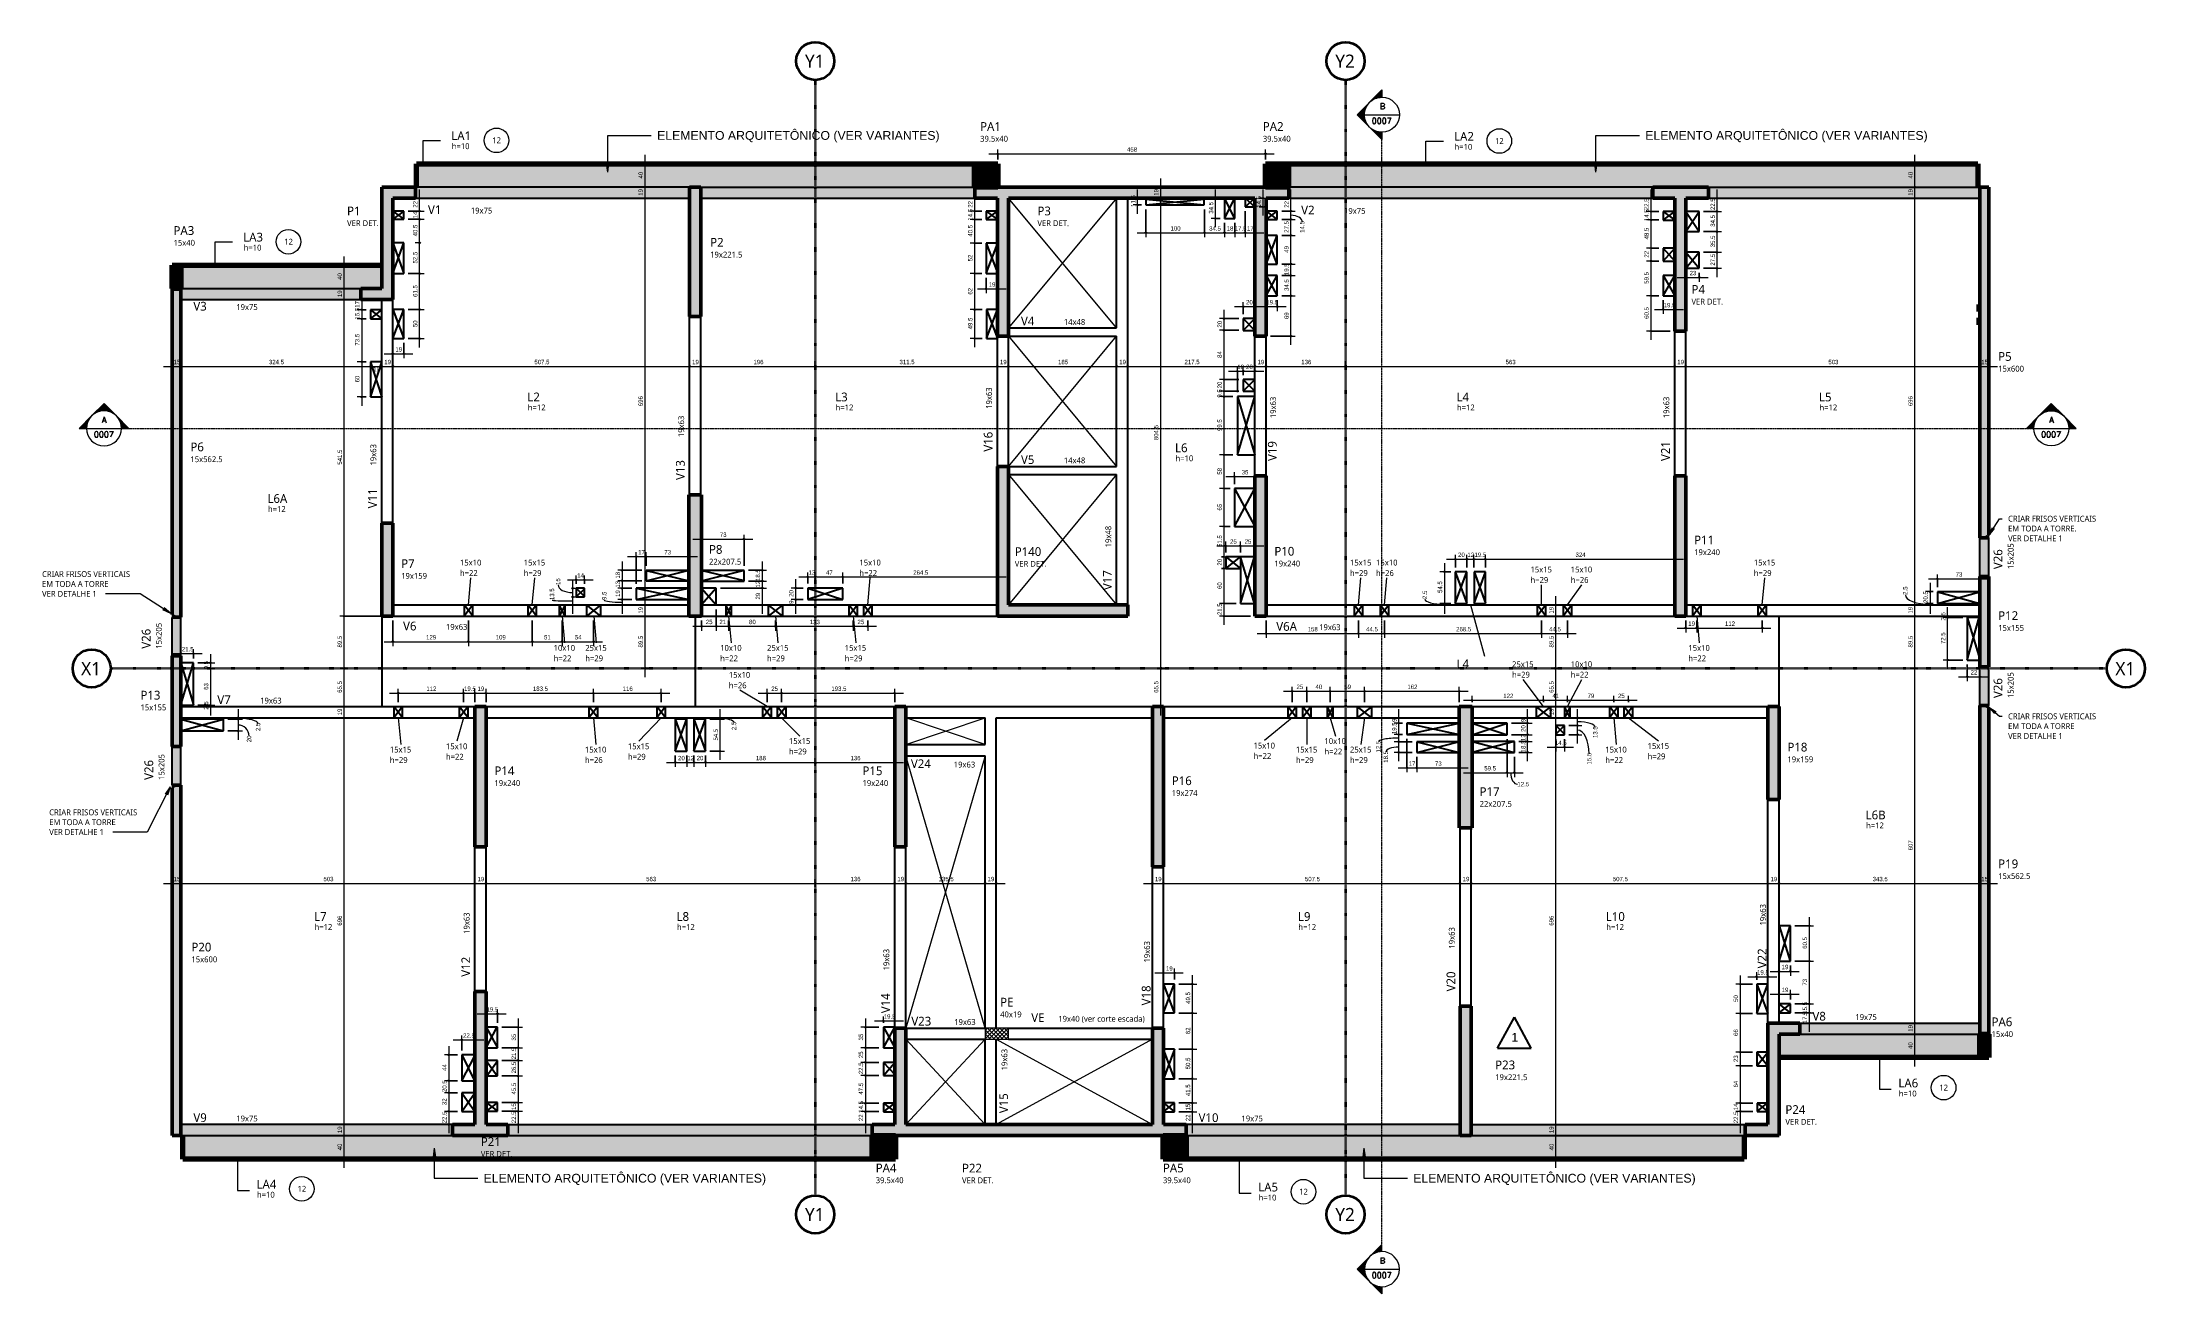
# Model space of a CAD drawing. Header units: centimetres. Extents: x -1981 to 73905, y -3196 to 88043.
# Drawn here: x -1981 to 1615, y -1187 to 955 of the extents above; entities that cross this region are included whole.
import ezdxf

# ---------------------------------------------------------------- set-up
doc = ezdxf.new("R2010")
doc.units = ezdxf.units.CM
for name, pattern in [('Centro de 6 mm', [1.32, 0.6, -0.24, 0.24, -0.24]), ('Dash dot', [1.5875, 0.635, -0.47625, 0, -0.47625]), ('Traço', [0.635, 0.3175, -0.3175])]:
    doc.linetypes.add(name, pattern=pattern)
for name, color, linetype, lineweight in [('A-ANNO-DIMS', 7, 'Continuous', 9), ('A-ANNO-DIMS-50', 7, 'Continuous', 9), ('A-DETL-GENF', 7, 'Continuous', 18), ('A-DETL-THIN', 7, 'Continuous', 25), ('A-FLOR', 7, 'Continuous', 25), ('A-FLOR-IDEN', 7, 'Continuous', 9), ('A-GENM', 7, 'Continuous', 25), ('A-GENM-HDLN', 7, 'Traço', 18), ('A-GENM-IDEN', 7, 'Continuous', 9), ('G-ANNO-SYMB', 7, 'Continuous', 9), ('G-ANNO-TEXT', 7, 'Continuous', 9), ('S-BEAM', 7, 'Continuous', 25), ('S-BEAM-HDLN', 7, 'Traço', 25), ('S-BEAM-IDEN', 7, 'Continuous', 9), ('S-COLS', 7, 'Continuous', 25), ('S-COLS-IDEN', 7, 'Continuous', 9), ('S-GRID', 7, 'Continuous', 9), ('S-GRID-IDEN', 7, 'Continuous', 9)]:
    doc.layers.add(name, color=color, linetype=linetype, lineweight=lineweight)
doc.layers.add('A-DETL', color=7, linetype='Continuous', lineweight=18, true_color=0x00a600)
doc.styles.add('Arial', font='arial.ttf', dxfattribs={"height": 15})
doc.styles.add('Arial_1', font='arial.ttf', dxfattribs={"width": 0.9, "height": 7.5})
doc.styles.add('Gadugi', font='gadugi.ttf', dxfattribs={"height": 15})
doc.styles.add('Gadugi_1', font='gadugi.ttf', dxfattribs={"height": 10})
doc.styles.add('Gadugi_2', font='gadugi.ttf', dxfattribs={"height": 0.2})
doc.styles.add('Gadugi_3', font='gadugi.ttf', dxfattribs={"height": 22.5})
doc.styles.add('RomanD', font='romand__.ttf', dxfattribs={"height": 10})
doc.dimstyles.new('PED_1_5mm_ESQ', dxfattribs={"dimscale": 30.48, "dimtxt": 7.651945, "dimasz": 0.328084, "dimexe": 0.246063, "dimexo": 0.246063, "dimgap": 0.049213, "dimtad": 1, "dimdec": 1, "dimrnd": 0.5, "dimdsep": 46, "dimtxsty": 'Arial_1', "dimblk1": 'DOTSMALL', "dimblk2": 'DOTSMALL', "dimsah": 1, "dimcen": 0.09, "dimdle": 0.492126, "dimazin": 0, "dimtfac": 1, "dimtdec": 4, "dimtix": 1, "dimtmove": 0, "dimatfit": 3, "dimfxl": 1, "dimtvp": 1, "dimtolj": 1, "dimtzin": 0, "dimarcsym": 2})
doc.dimstyles.new('PED_1_5mm_ESQ_1', dxfattribs={"dimscale": 30.48, "dimtxt": 7.651945, "dimasz": 0.328084, "dimexe": 0.246063, "dimexo": 0.246063, "dimgap": 0.049213, "dimtad": 1, "dimdec": 1, "dimrnd": 0.5, "dimdsep": 46, "dimtxsty": 'Arial_1', "dimblk1": 'DOTSMALL', "dimblk2": 'DOTSMALL', "dimsah": 1, "dimcen": 0.09, "dimdle": 0.492126, "dimazin": 0, "dimtfac": 1, "dimtdec": 4, "dimtix": 1, "dimtmove": 2, "dimatfit": 3, "dimfxl": 1, "dimtvp": 1, "dimtolj": 1, "dimtzin": 0, "dimarcsym": 2})
doc.dimstyles.new('PED_1_5mm_ESQ_2', dxfattribs={"dimscale": 30.48, "dimtxt": 7.651945, "dimasz": 0.328084, "dimexe": 0.246063, "dimexo": 0.246063, "dimgap": 0.049213, "dimtad": 1, "dimdec": 1, "dimrnd": 0.5, "dimdsep": 46, "dimtxsty": 'Arial_1', "dimblk1": 'DOTSMALL', "dimblk2": 'DOTSMALL', "dimsah": 1, "dimcen": 0.09, "dimdle": 0.492126, "dimazin": 0, "dimtfac": 1, "dimtdec": 4, "dimtix": 1, "dimtmove": 1, "dimatfit": 3, "dimfxl": 1, "dimtvp": 1, "dimtolj": 1, "dimtzin": 0, "dimarcsym": 2})

msp = doc.modelspace()

# ---------------------------------------------------------------- texts
at = {"layer": 'A-FLOR-IDEN', "attachment_point": 1}
for s, insert, char_height, width, style in [('LA1', (-1281.42, 802.6), 15, 42.4894, 'Gadugi'), ('12', (-1211.36, 792.27), 10, 18.4388, 'Gadugi_1'), ('LA2', (433.76, 801.46), 15, 42.4894, 'Gadugi'), ('h=10', (-1280.64, 782.12), 10, 39.6835, 'Gadugi_1'), ('h=10', (434.54, 780.99), 10, 39.6835, 'Gadugi_1'), ('12', (503.83, 791.13), 10, 18.4388, 'Gadugi_1'), ('LA3', (-1637.29, 629.03), 15, 42.4894, 'Gadugi'), ('12', (-1567.22, 618.7), 10, 18.4388, 'Gadugi_1'), ('h=10', (-1636.51, 608.55), 10, 39.6835, 'Gadugi_1'), ('h=12', (-1150.54, 335.08), 10, 39.6835, 'Gadugi_1'), ('L2', (-1151.33, 355.55), 15, 26.0548, 'Gadugi'), ('h=12', (-624.04, 335.08), 10, 39.6835, 'Gadugi_1'), ('L3', (-624.83, 355.55), 15, 26.0548, 'Gadugi'), ('h=12', (438.71, 335.08), 10, 39.6835, 'Gadugi_1'), ('L4', (437.93, 355.55), 15, 26.0548, 'Gadugi'), ('h=12', (1058.72, 335.08), 10, 39.6835, 'Gadugi_1'), ('L5', (1057.94, 355.55), 15, 26.0548, 'Gadugi'), ('L6', (-43.53, 268.55), 15, 26.0548, 'Gadugi'), ('h=10', (-42.74, 248.08), 10, 39.6835, 'Gadugi_1'), ('L6A', (-1595.82, 181.77), 15, 42.4894, 'Gadugi'), ('h=12', (-1595.04, 161.29), 10, 39.6835, 'Gadugi_1'), ('L4', (437.93, -101.25), 15, 26.0548, 'Gadugi'), ('L6B', (1137.69, -359.7), 15, 40.8861, 'Gadugi'), ('h=12', (1138.47, -380.17), 10, 39.6835, 'Gadugi_1'), ('L7', (-1516.07, -533.48), 15, 26.0548, 'Gadugi'), ('L8', (-896.08, -533.48), 15, 26.0548, 'Gadugi'), ('L9', (166.69, -533.48), 15, 26.0548, 'Gadugi'), ('L10', (693.19, -533.48), 15, 40.0844, 'Gadugi'), ('h=12', (-1515.29, -553.96), 10, 39.6835, 'Gadugi_1'), ('h=12', (-895.29, -553.96), 10, 39.6835, 'Gadugi_1'), ('h=12', (167.47, -553.96), 10, 39.6835, 'Gadugi_1'), ('h=12', (693.97, -553.96), 10, 39.6835, 'Gadugi_1'), ('LA6', (1193.69, -818.41), 15, 42.4894, 'Gadugi'), ('h=10', (1194.47, -838.88), 10, 39.6835, 'Gadugi_1'), ('12', (1263.75, -828.74), 10, 18.4388, 'Gadugi_1'), ('LA4', (-1614.53, -991.59), 15, 42.4894, 'Gadugi'), ('12', (-1544.47, -1001.92), 10, 18.4388, 'Gadugi_1'), ('LA5', (98.73, -996.45), 15, 42.4894, 'Gadugi'), ('12', (168.79, -1006.78), 10, 18.4388, 'Gadugi_1'), ('h=10', (-1613.75, -1012.07), 10, 39.6835, 'Gadugi_1'), ('h=10', (99.51, -1016.93), 10, 39.6835, 'Gadugi_1')]:
    msp.add_mtext(s, dxfattribs=dict(at, insert=insert, char_height=char_height, width=width, style=style))
at = {"layer": 'A-GENM-IDEN', "char_height": 10, "attachment_point": 1, "style": 'Gadugi_1'}
for s, insert, width in [('h=22', (-1266.58, 51.8), 39.6835), ('15x10', (-1266.58, 69.66), 44.8945), ('h=29', (-1157.5, 51.8), 39.6835), ('15x15', (-1157.5, 69.66), 44.8945), ('h=22', (-583.43, 51.8), 39.6835), ('15x10', (-583.43, 69.66), 44.8945), ('h=29', (255.71, 51.8), 39.6835), ('15x15', (255.71, 69.66), 44.8945), ('h=26', (300.3, 51.8), 39.6835), ('15x10', (300.3, 69.66), 44.8945), ('h=29', (564.45, 39.95), 39.6835), ('15x15', (564.45, 57.81), 44.8945), ('h=26', (633.32, 39.95), 39.6835), ('15x10', (633.32, 57.81), 44.8945), ('h=29', (946.39, 51.8), 39.6835), ('15x15', (946.39, 69.66), 44.8945), ('h=22', (-1106.36, -94.2), 39.6835), ('10x10', (-1106.36, -76.34), 44.8945), ('25x15', (-1052.31, -76.34), 44.8945), ('h=29', (-1052.31, -94.2), 39.6835), ('h=22', (-821.51, -94.2), 39.6835), ('10x10', (-821.51, -76.34), 44.8945), ('25x15', (-741.33, -76.34), 44.8945), ('h=29', (-741.33, -94.2), 39.6835), ('h=29', (-608.43, -94.2), 39.6835), ('15x15', (-608.43, -76.34), 44.8945), ('25x15', (532.94, -104.34), 44.8945), ('10x10', (633.32, -104.34), 44.8945), ('h=22', (834.46, -94.2), 39.6835), ('15x10', (834.46, -76.34), 44.8945), ('h=26', (-806.75, -140.39), 39.6835), ('15x10', (-806.75, -122.53), 44.8945), ('h=29', (532.94, -122.2), 39.6835), ('h=22', (633.32, -122.2), 39.6835), ('15x15', (-1386.54, -250.34), 44.8945), ('15x10', (-1290.56, -244.73), 44.8945), ('15x10', (-1052.83, -250.34), 44.8945), ('15x15', (-979.37, -244.73), 44.8945), ('15x15', (-703.93, -235.74), 44.8945), ('15x10', (90.73, -243.49), 44.8945), ('15x15', (163.14, -250.34), 44.8945), ('10x10', (212.01, -235.74), 44.8945), ('25x15', (255.71, -250.34), 44.8945), ('15x10', (692.35, -250.34), 44.8945), ('15x15', (764.75, -244.1), 44.8945), ('h=29', (-1386.54, -268.2), 39.6835), ('h=22', (-1290.56, -262.59), 39.6835), ('h=26', (-1052.83, -268.2), 39.6835), ('h=29', (-979.37, -262.59), 39.6835), ('h=29', (-703.93, -253.59), 39.6835), ('h=22', (90.73, -261.35), 39.6835), ('h=29', (163.14, -268.2), 39.6835), ('h=22', (212.01, -253.59), 39.6835), ('h=29', (255.71, -268.2), 39.6835), ('h=22', (692.35, -268.2), 39.6835), ('h=29', (764.75, -261.95), 39.6835)]:
    msp.add_mtext(s, dxfattribs=dict(at, insert=insert, width=width))
at = {"layer": 'G-ANNO-SYMB', "char_height": 10, "attachment_point": 1, "style": 'RomanD'}
for s, insert, width in [('B', (306.75, 850.55), 11.2236), ('0007', (292.85, 825.6), 44.8945), ('0007', (-1892.77, 289.04), 44.8945), ('A', (-1878.87, 313.99), 11.2236), ('0007', (1437.8, 289.04), 44.8945), ('A', (1451.7, 313.99), 11.2236), ('0007', (292.85, -1149.77), 44.8945), ('B', (306.75, -1124.83), 11.2236)]:
    msp.add_mtext(s, dxfattribs=dict(at, insert=insert, width=width))
at = {"layer": 'G-ANNO-TEXT', "attachment_point": 1}
for s, insert, char_height, width, style in [('ELEMENTO ARQUITETÔNICO (VER VARIANTES)', (-929.34, 803.08), 15, 594.4513, 'Arial'), ('ELEMENTO ARQUITETÔNICO (VER VARIANTES)', (760.66, 803.08), 15, 594.4513, 'Arial'), ('VE ', (-289.44, -706.55), 15, 36.0759, 'Gadugi'), ('19x40 (ver corte escada)', (-243.29, -711.01), 10, 183.5864, 'Gadugi_1'), ('ELEMENTO ARQUITETÔNICO (VER VARIANTES)', (-1226.17, -981.32), 15, 594.4513, 'Arial'), ('ELEMENTO ARQUITETÔNICO (VER VARIANTES)', (363.83, -981.32), 15, 594.4513, 'Arial')]:
    msp.add_mtext(s, dxfattribs=dict(at, insert=insert, char_height=char_height, width=width, style=style))
at = {"layer": 'G-ANNO-TEXT', "color": 1, "true_color": 0xff0000, "attachment_point": 1}
for s, insert, char_height, width, style in [('CRIAR FRISOS VERTICAIS', (1381.31, 144.78), 10, 190.8016, 'Gadugi_1'), ('VER DETALHE 1', (1381.31, 111.05), 10, 119.4514, 'Gadugi_1'), ('EM TODA A TORRE.', (1381.31, 127.92), 10, 150.7173, 'Gadugi_1'), ('CRIAR FRISOS VERTICAIS', (-1981.36, 49.96), 10, 190.8016, 'Gadugi_1'), ('VER DETALHE 1', (-1981.36, 16.23), 10, 119.4514, 'Gadugi_1'), ('EM TODA A TORRE', (-1981.36, 33.1), 10, 147.1097, 'Gadugi_1'), ('CRIAR FRISOS VERTICAIS', (1381.31, -193.42), 10, 190.8016, 'Gadugi_1'), ('EM TODA A TORRE', (1381.31, -210.28), 10, 147.1097, 'Gadugi_1'), ('VER DETALHE 1', (1381.31, -227.15), 10, 119.4514, 'Gadugi_1'), ('CRIAR FRISOS VERTICAIS', (-1969.13, -357.75), 10, 190.8016, 'Gadugi_1'), ('VER DETALHE 1', (-1969.13, -391.49), 10, 119.4514, 'Gadugi_1'), ('EM TODA A TORRE', (-1969.13, -374.62), 10, 147.1097, 'Gadugi_1'), ('1', (531.73, -740.15), 15, 14.4304, 'Arial')]:
    msp.add_mtext(s, dxfattribs=dict(at, insert=insert, char_height=char_height, width=width, style=style))
at = {"layer": 'S-BEAM-IDEN', "attachment_point": 1}
for s, insert, char_height, width, style in [('V1', (-1321.28, 675.91), 15, 30.0633, 'Gadugi'), ('19x75', (-1247.99, 671.97), 10, 44.8945, 'Gadugi_1'), ('V2', (172.21, 675.37), 15, 30.0633, 'Gadugi'), ('19x75', (245.5, 671.43), 10, 44.8945, 'Gadugi_1'), ('V3', (-1722.53, 510.82), 15, 30.0633, 'Gadugi'), ('19x75', (-1649.23, 506.89), 10, 44.8945, 'Gadugi_1'), ('V4', (-307.03, 485.39), 15, 30.0633, 'Gadugi'), ('14x48', (-233.74, 481.46), 10, 44.8945, 'Gadugi_1'), ('V5', (-307.03, 248.39), 15, 30.0633, 'Gadugi'), ('14x48', (-233.74, 244.46), 10, 44.8945, 'Gadugi_1'), ('V6', (-1363.86, -36.46), 15, 30.0633, 'Gadugi'), ('19x63', (-1290.56, -40.39), 10, 44.8945, 'Gadugi_1'), ('V6A', (129.64, -37.04), 15, 46.4979, 'Gadugi'), ('19x63', (202.94, -40.98), 10, 44.8945, 'Gadugi_1'), ('V7', (-1681.55, -162.61), 15, 30.0633, 'Gadugi'), ('19x63', (-1608.25, -166.54), 10, 44.8945, 'Gadugi_1'), ('V24', (-495.28, -272.06), 15, 44.0928, 'Gadugi'), ('19x63', (-421.99, -275.99), 10, 44.8945, 'Gadugi_1'), ('V23', (-494.53, -712.55), 15, 44.0928, 'Gadugi'), ('19x63', (-421.24, -716.49), 10, 44.8945, 'Gadugi_1'), ('V8', (1046.73, -704.11), 15, 30.0633, 'Gadugi'), ('19x75', (1120.02, -708.04), 10, 44.8945, 'Gadugi_1'), ('V9', (-1722.53, -877.68), 15, 30.0633, 'Gadugi'), ('19x75', (-1649.23, -881.61), 10, 44.8945, 'Gadugi_1'), ('V10', (-3.27, -877.68), 15, 44.0928, 'Gadugi'), ('19x75', (70.03, -881.61), 10, 44.8945, 'Gadugi_1')]:
    msp.add_mtext(s, dxfattribs=dict(at, insert=insert, char_height=char_height, width=width, style=style))
at = {"layer": 'S-BEAM-IDEN', "attachment_point": 1, "rotation": 90}
for s, insert, char_height, width, style in [('19x63', (-366.7, 327.75), 10, 44.8945, 'Gadugi_1'), ('19x63', (119.28, 311.75), 10, 44.8945, 'Gadugi_1'), ('19x63', (791.81, 311.75), 10, 44.8945, 'Gadugi_1'), ('19x63', (-893.2, 279.26), 10, 44.8945, 'Gadugi_1'), ('19x63', (-1419.7, 230.75), 10, 44.8945, 'Gadugi_1'), ('V16', (-370.64, 254.45), 15, 44.0928, 'Gadugi'), ('V19', (115.34, 238.45), 15, 44.0928, 'Gadugi'), ('V21', (787.88, 238.45), 15, 44.0928, 'Gadugi'), ('V13', (-897.14, 205.96), 15, 44.0928, 'Gadugi'), ('V11', (-1423.64, 157.45), 15, 44.0928, 'Gadugi'), ('19x48', (-162.7, 90.75), 10, 44.8945, 'Gadugi_1'), ('V26', (1356.56, 53.45), 15, 44.0928, 'Gadugi'), ('15x205', (1380.78, 53.45), 10, 54.1139, 'Gadugi_1'), ('V17', (-166.64, 17.45), 15, 44.0928, 'Gadugi'), ('V26', (-1810.79, -82.7), 15, 44.0928, 'Gadugi'), ('15x205', (-1786.57, -82.7), 10, 54.1139, 'Gadugi_1'), ('V26', (1356.56, -167.15), 15, 44.0928, 'Gadugi'), ('15x205', (1380.78, -167.15), 10, 54.1139, 'Gadugi_1'), ('V26', (-1806.24, -307.17), 15, 44.0928, 'Gadugi'), ('15x205', (-1782.02, -307.17), 10, 54.1139, 'Gadugi_1'), ('19x63', (-1260.2, -570.75), 10, 44.8945, 'Gadugi_1'), ('19x63', (957.04, -556.34), 10, 44.8945, 'Gadugi_1'), ('19x63', (424.81, -595.85), 10, 44.8945, 'Gadugi_1'), ('V12', (-1264.14, -644.05), 15, 44.0928, 'Gadugi'), ('19x63', (-542.2, -633.2), 10, 44.8945, 'Gadugi_1'), ('19x63', (-96.42, -619.71), 10, 44.8945, 'Gadugi_1'), ('V22', (953.1, -629.63), 15, 44.0928, 'Gadugi'), ('V20', (420.88, -669.15), 15, 44.0928, 'Gadugi'), ('V14', (-546.14, -706.5), 15, 44.0928, 'Gadugi'), ('V18', (-100.35, -693.01), 15, 44.0928, 'Gadugi'), ('19x63', (-340.29, -804.25), 10, 44.8945, 'Gadugi_1'), ('V15', (-344.22, -877.54), 15, 44.0928, 'Gadugi')]:
    msp.add_mtext(s, dxfattribs=dict(at, insert=insert, char_height=char_height, width=width, style=style))
at = {"layer": 'S-COLS-IDEN', "attachment_point": 1}
for s, insert, char_height, width, style in [('39.5x40', (-376.85, 794.89), 10, 57.7215, 'Gadugi_1'), ('PA1', (-376.85, 818.38), 15, 44.8945, 'Gadugi'), ('39.5x40', (106.65, 794.89), 10, 57.7215, 'Gadugi_1'), ('PA2', (106.65, 818.38), 15, 44.8945, 'Gadugi'), ('P1', (-1459.69, 673.89), 15, 28.4599, 'Gadugi'), ('P3', (-278.9, 673.84), 15, 28.4599, 'Gadugi'), ('15x40', (-1756.49, 616.87), 10, 44.8945, 'Gadugi_1'), ('PA3', (-1756.49, 640.36), 15, 44.8945, 'Gadugi'), ('P2', (-838.62, 620.15), 15, 28.4599, 'Gadugi'), ('19x221.5', (-838.62, 596.66), 10, 66.9409, 'Gadugi_1'), ('P4', (839.8, 539.6), 15, 28.4599, 'Gadugi'), ('15x600', (1364.39, 401.42), 10, 54.1139, 'Gadugi_1'), ('P5', (1364.39, 424.91), 15, 28.4599, 'Gadugi'), ('P6', (-1727.62, 270.05), 15, 28.4599, 'Gadugi'), ('15x562.5', (-1727.62, 246.56), 10, 66.9409, 'Gadugi_1'), ('P11', (844.39, 110.88), 15, 42.4894, 'Gadugi'), ('P8', (-840.62, 94.65), 15, 28.4599, 'Gadugi'), ('P140', (-317.64, 90.95), 15, 56.519, 'Gadugi'), ('P10', (126.38, 91.49), 15, 42.4894, 'Gadugi'), ('19x240', (844.39, 87.39), 10, 54.1139, 'Gadugi_1'), ('19x159', (-1367.12, 46.89), 10, 54.1139, 'Gadugi_1'), ('P7', (-1367.12, 70.38), 15, 28.4599, 'Gadugi'), ('22x207.5', (-840.62, 71.16), 10, 66.9409, 'Gadugi_1'), ('19x240', (126.38, 68), 10, 54.1139, 'Gadugi_1'), ('P12', (1364.39, -18.63), 15, 42.4894, 'Gadugi'), ('15x155', (1364.39, -42.12), 10, 54.1139, 'Gadugi_1'), ('15x155', (-1813, -178.17), 10, 54.1139, 'Gadugi_1'), ('P13', (-1813, -154.68), 15, 42.4894, 'Gadugi'), ('P18', (1003.89, -243.62), 15, 42.4894, 'Gadugi'), ('P14', (-1207.62, -284.12), 15, 42.4894, 'Gadugi'), ('P15', (-578.1, -284.12), 15, 42.4894, 'Gadugi'), ('19x159', (1003.89, -267.11), 10, 54.1139, 'Gadugi_1'), ('19x240', (-1207.62, -307.61), 10, 54.1139, 'Gadugi_1'), ('19x240', (-578.1, -307.61), 10, 54.1139, 'Gadugi_1'), ('P16', (-49.11, -301.12), 15, 42.4894, 'Gadugi'), ('P17', (477.39, -319.77), 15, 42.4894, 'Gadugi'), ('19x274', (-49.11, -324.61), 10, 54.1139, 'Gadugi_1'), ('22x207.5', (477.39, -343.26), 10, 66.9409, 'Gadugi_1'), ('15x562.5', (1364.39, -466.84), 10, 66.9409, 'Gadugi_1'), ('P19', (1364.39, -443.35), 15, 42.4894, 'Gadugi'), ('15x600', (-1725.9, -609.3), 10, 54.1139, 'Gadugi_1'), ('P20', (-1725.9, -585.81), 15, 42.4894, 'Gadugi'), ('PE', (-342.6, -680.01), 15, 27.2574, 'Gadugi'), ('40x19', (-342.6, -703.5), 10, 44.8945, 'Gadugi_1'), ('PA6', (1353.1, -713.73), 15, 44.8945, 'Gadugi'), ('15x40', (1353.1, -737.22), 10, 44.8945, 'Gadugi_1'), ('P23', (504.07, -787.45), 15, 42.4894, 'Gadugi'), ('19x221.5', (504.07, -810.94), 10, 66.9409, 'Gadugi_1'), ('P24', (1000.39, -863.9), 15, 42.4894, 'Gadugi'), ('P21', (-1230.91, -918.82), 15, 42.4894, 'Gadugi'), ('PA4', (-555.49, -963.78), 15, 44.8945, 'Gadugi'), ('P22', (-407.89, -964.03), 15, 42.4894, 'Gadugi'), ('PA5', (-64.23, -963.78), 15, 44.8945, 'Gadugi'), ('39.5x40', (-555.49, -987.27), 10, 57.7215, 'Gadugi_1'), ('39.5x40', (-64.23, -987.27), 10, 57.7215, 'Gadugi_1')]:
    msp.add_mtext(s, dxfattribs=dict(at, insert=insert, char_height=char_height, width=width, style=style))
at = {"layer": 'S-GRID-IDEN', "color": 6, "true_color": 0xff00ff, "char_height": 22.5, "width": 42.0886, "attachment_point": 1, "style": 'Gadugi_3'}
for insert in [(-676.38, 933.94), (-676.38, -1039.69)]:
    msp.add_mtext('Y1', dxfattribs=dict(at, insert=insert))
at = {"layer": 'S-GRID-IDEN', "color": 40, "true_color": 0xffc000, "char_height": 22.5, "width": 42.0886, "attachment_point": 1, "style": 'Gadugi_3'}
for insert in [(230.62, 933.94), (230.62, -1039.69)]:
    msp.add_mtext('Y2', dxfattribs=dict(at, insert=insert))
at = {"layer": 'S-GRID-IDEN', "color": 152, "true_color": 0x0070c0, "char_height": 22.5, "width": 43.692, "attachment_point": 1, "style": 'Gadugi_3'}
for insert in [(-1914.55, -105.54), (1564.82, -105.54)]:
    msp.add_mtext('X1', dxfattribs=dict(at, insert=insert))

# ---------------------------------------------------------------- blocks, each defined once
blk = doc.blocks.new('TQS - Pilar Polig_5 - TQS Column-3763465-PL G 001 - FORMA DO PAVIMENTO TIPO 2')
at = {"layer": 'S-COLS', "true_color": 0x808080}
blk.add_hatch(color=8, dxfattribs=at).paths.add_polyline_path([(9.7, 150.1), (-9.3, 150.1), (-9.3, -77.5), (-48, -77.5), (-48, -96.5), (47, -96.5), (47, -77.5), (9.7, -77.5), (9.7, 75.9)], flags=0)
at = {"layer": 'S-COLS', "lineweight": 50}
for p, q in [((-9.3, -77.5), (-9.3, 150.1)), ((-9.3, 150.1), (9.7, 150.1)), ((9.7, 150.1), (9.7, -77.5)), ((-48, -96.5), (-48, -77.5)), ((-48, -77.5), (-9.3, -77.5)), ((47, -96.5), (-48, -96.5)), ((9.7, -77.5), (47, -77.5)), ((47, -77.5), (47, -96.5))]:
    blk.add_line(p, q, dxfattribs=at)
blk = doc.blocks.new('PED_FURO_RETANGULAR_R04_2020 - 25x15x29-3618377-PL G 001 - FORMA DO PAVIMENTO TIPO 2')
at = {"layer": 'A-GENM-HDLN'}
for p, q in [((-12.5, 9.5), (12.5, -9.5)), ((-12.5, -9.5), (12.5, 9.5)), ((-12.5, -9.5), (-12.5, 9.5)), ((12.5, 9.5), (12.5, -9.5))]:
    blk.add_line(p, q, dxfattribs=at)
blk = doc.blocks.new('PED_FURO_RETANGULAR_R04_2020 - 10x10x22-3536245-PL G 001 - FORMA DO PAVIMENTO TIPO 2')
at = {"layer": 'A-GENM-HDLN'}
for p, q in [((-5, 9.5), (5, -9.5)), ((-5, -9.5), (5, 9.5)), ((-5, -9.5), (-5, 9.5)), ((5, 9.5), (5, -9.5))]:
    blk.add_line(p, q, dxfattribs=at)
blk = doc.blocks.new('PED_FURO_RETANGULAR_R04_2020 - 15x15x29-3491205-PL G 001 - FORMA DO PAVIMENTO TIPO 2')
at = {"layer": 'A-GENM-HDLN'}
for p, q in [((-7.5, 9.5), (7.5, -9.5)), ((-7.5, -9.5), (7.5, 9.5)), ((-7.5, -9.5), (-7.5, 9.5)), ((7.5, 9.5), (7.5, -9.5))]:
    blk.add_line(p, q, dxfattribs=at)
blk = doc.blocks.new('PED_FURO_RETANGULAR_R04_2020 - 15x10x22-3621887-PL G 001 - FORMA DO PAVIMENTO TIPO 2')
at = {"layer": 'A-GENM-HDLN'}
for p, q in [((-7.5, 9.5), (7.5, -9.5)), ((-7.5, -9.5), (7.5, 9.5)), ((-7.5, -9.5), (-7.5, 9.5)), ((7.5, 9.5), (7.5, -9.5))]:
    blk.add_line(p, q, dxfattribs=at)
blk = doc.blocks.new('PED_FURO_RETANGULAR_R04_2020 - 15x10x26-3623036-PL G 001 - FORMA DO PAVIMENTO TIPO 2')
at = {"layer": 'A-GENM-HDLN'}
for p, q in [((-7.5, 9.5), (7.5, -9.5)), ((-7.5, -9.5), (7.5, 9.5)), ((-7.5, -9.5), (-7.5, 9.5)), ((7.5, 9.5), (7.5, -9.5))]:
    blk.add_line(p, q, dxfattribs=at)
blk = doc.blocks.new('PED_TAG_PILAR_R04 - PILAR VER DET_-2523782-PL G 001 - FORMA DO PAVIMENTO TIPO 2')
at = {"layer": 'S-COLS-IDEN', "insert": (0.115, -0.633), "char_height": 0.2, "width": 1.37089, "attachment_point": 1, "style": 'Gadugi_2'}
blk.add_mtext('VER DET.', dxfattribs=at)
blk = doc.blocks.new('Corte - M_Cabeça do corte - Preenchida-2060824-PL G 001 - FORMA DO PAVIMENTO TIPO 2')
at = {"layer": 'G-ANNO-SYMB'}
h = blk.add_hatch(color=256, dxfattribs=at)
edge = h.paths.add_edge_path(flags=0)
edge.add_line((-0.6, 0.849), (-0.6, 0.6))
edge.add_arc((-0.6, 0), 0.6, 90, 135)
edge.add_line((-1.024, 0.424), (-0.6, 0.849))
h = blk.add_hatch(color=256, dxfattribs=at)
edge = h.paths.add_edge_path(flags=0)
edge.add_line((-0.6, 0.849), (-0.176, 0.424))
edge.add_arc((-0.6, 0), 0.6, 45, 90)
edge.add_line((-0.6, 0.6), (-0.6, 0.849))
h = blk.add_hatch(color=256, dxfattribs=at)
edge = h.paths.add_edge_path(flags=0)
edge.add_line((-1.449, 0), (-1.024, 0.424))
edge.add_arc((-0.6, 0), 0.6, 135, 180)
edge.add_line((-1.2, 0), (-1.449, 0))
h = blk.add_hatch(color=256, dxfattribs=at)
edge = h.paths.add_edge_path(flags=0)
edge.add_line((0.249, 0), (0, 0))
edge.add_arc((-0.6, 0), 0.6, 360, 405)
edge.add_line((-0.176, 0.424), (0.249, 0))
for p, q in [((-0.6, 0.849), (-1.449, 0)), ((-0.6, 0.849), (-1.024, 0.424)), ((-0.6, 0.849), (0.249, 0)), ((-0.6, 0.6), (-0.6, 0.849)), ((-0.6, 0.849), (-0.6, 0.6)), ((-0.176, 0.424), (-0.6, 0.849)), ((-1.024, 0.424), (-1.449, 0)), ((-1.449, 0), (-1.2, 0)), ((0.249, 0), (-0.176, 0.424)), ((0, 0), (0.249, 0)), ((-1.2, 0), (-1.449, 0)), ((0, 0), (0.249, 0))]:
    blk.add_line(p, q, dxfattribs=at)
for start, end in [(360, 180), (135, 180), (180, 360), (90, 135), (45, 90), (360, 45)]:
    blk.add_arc((-0.6, 0), 0.6, start, end, dxfattribs=at)
blk = doc.blocks.new('PED_TAG_LAJE_R03 - TÍTULO_ESPESSURA_REBAIXO _LADO_-2582900-PL G 001 - FORMA DO PAVIMENTO TIPO 2')
at = {"layer": 'A-FLOR-IDEN'}
blk.add_circle((1.073, 0), 0.421, dxfattribs=at)
blk = doc.blocks.new('Eixo - Y1-2173029-PL G 001 - FORMA DO PAVIMENTO TIPO 2')
at = {"layer": 'S-GRID-IDEN', "color": 6, "lineweight": 35, "true_color": 0xff00ff}
blk.add_circle((0, 0), 0.65, dxfattribs=at)
blk = doc.blocks.new('Eixo - Y2-2173031-PL G 001 - FORMA DO PAVIMENTO TIPO 2')
at = {"layer": 'S-GRID-IDEN', "color": 40, "lineweight": 35, "true_color": 0xffc000}
blk.add_circle((0, 0), 0.65, dxfattribs=at)
blk = doc.blocks.new('Eixo - X1-2173051-PL G 001 - FORMA DO PAVIMENTO TIPO 2')
at = {"layer": 'S-GRID-IDEN', "color": 152, "lineweight": 35, "true_color": 0x0070c0}
blk.add_circle((0, 0), 0.65, dxfattribs=at)
blk = doc.blocks.new('DIMBLOCK1-PL G 001 - FORMA DO PAVIMENTO TIPO 2')
at = {"layer": 'A-ANNO-DIMS-50'}
h = blk.add_hatch(color=256, dxfattribs=at)
edge = h.paths.add_edge_path(flags=0)
edge.add_arc((-1758.9, 400.4), 1.25, 0, 360)
h = blk.add_hatch(color=256, dxfattribs=at)
edge = h.paths.add_edge_path(flags=0)
edge.add_arc((-1743.9, 400.4), 1.25, 0, 360)
for p, q in [((-1773.9, 400.4), (-1743.9, 400.4)), ((-1758.9, 394.7), (-1758.9, 407.9)), ((-1758.9, 400.4), (-1758.9, 394.7)), ((-1743.9, 394.7), (-1743.9, 407.9)), ((-1743.9, 400.4), (-1743.9, 394.7))]:
    blk.add_line(p, q, dxfattribs=at)
for centre in [(-1758.9, 400.4), (-1743.9, 400.4)]:
    blk.add_circle(centre, 1.25, dxfattribs=at)
at = {"layer": 'A-ANNO-DIMS-50', "color": 0, "insert": (-1756.5, 411.6), "char_height": 7.5, "width": 12.431, "attachment_point": 1, "line_spacing_factor": 0.941778, "style": 'Arial_1'}
blk.add_mtext('15', dxfattribs=at)
blk = doc.blocks.new('_DotSmall')
at = {"color": 0, "linetype": 'ByBlock', "const_width": 0.5}
blk.add_lwpolyline([(-0.0625, 0, 1), (0.0625, 0, 1)], format="xyb", close=True, dxfattribs=at)
blk = doc.blocks.new('DIMBLOCK2-PL G 001 - FORMA DO PAVIMENTO TIPO 2')
at = {"layer": 'A-ANNO-DIMS-50'}
h = blk.add_hatch(color=256, dxfattribs=at)
edge = h.paths.add_edge_path(flags=0)
edge.add_arc((-1743.9, 400.4), 1.25, 0, 360)
h = blk.add_hatch(color=256, dxfattribs=at)
edge = h.paths.add_edge_path(flags=0)
edge.add_arc((-1419.4, 400.4), 1.25, 0, 360)
for p, q in [((-1743.9, 394.7), (-1743.9, 407.9)), ((-1743.9, 400.4), (-1419.4, 400.4)), ((-1743.9, 400.4), (-1743.9, 394.7)), ((-1419.4, 394.7), (-1419.4, 407.9)), ((-1419.4, 400.4), (-1419.4, 394.7))]:
    blk.add_line(p, q, dxfattribs=at)
for centre in [(-1743.9, 400.4), (-1419.4, 400.4)]:
    blk.add_circle(centre, 1.25, dxfattribs=at)
at = {"layer": 'A-ANNO-DIMS-50', "color": 0, "insert": (-1593.3, 411.6), "char_height": 7.5, "width": 27.971, "attachment_point": 1, "line_spacing_factor": 0.941778, "style": 'Arial_1'}
blk.add_mtext('324.5', dxfattribs=at)
blk = doc.blocks.new('DIMBLOCK3-PL G 001 - FORMA DO PAVIMENTO TIPO 2')
at = {"layer": 'A-ANNO-DIMS-50'}
h = blk.add_hatch(color=256, dxfattribs=at)
edge = h.paths.add_edge_path(flags=0)
edge.add_arc((-1419.4, 400.4), 1.25, 0, 360)
h = blk.add_hatch(color=256, dxfattribs=at)
edge = h.paths.add_edge_path(flags=0)
edge.add_arc((-1400.4, 400.4), 1.25, 0, 360)
for p, q in [((-1419.4, 394.7), (-1419.4, 407.9)), ((-1419.4, 400.4), (-1400.4, 400.4)), ((-1419.4, 400.4), (-1419.4, 394.7)), ((-1400.4, 394.7), (-1400.4, 407.9)), ((-1400.4, 400.4), (-1400.4, 394.7))]:
    blk.add_line(p, q, dxfattribs=at)
for centre in [(-1419.4, 400.4), (-1400.4, 400.4)]:
    blk.add_circle(centre, 1.25, dxfattribs=at)
at = {"layer": 'A-ANNO-DIMS-50', "color": 0, "insert": (-1415, 399.4), "char_height": 7.5, "width": 12.431, "attachment_point": 1, "line_spacing_factor": 0.941778, "style": 'Arial_1'}
blk.add_mtext('19', dxfattribs=at)
blk = doc.blocks.new('DIMBLOCK4-PL G 001 - FORMA DO PAVIMENTO TIPO 2')
at = {"layer": 'A-ANNO-DIMS-50'}
h = blk.add_hatch(color=256, dxfattribs=at)
edge = h.paths.add_edge_path(flags=0)
edge.add_arc((-1400.4, 400.4), 1.25, 0, 360)
h = blk.add_hatch(color=256, dxfattribs=at)
edge = h.paths.add_edge_path(flags=0)
edge.add_arc((-1381.4, 400.4), 1.25, 0, 360)
for p, q in [((-1400.4, 394.7), (-1400.4, 407.9)), ((-1400.4, 400.4), (-1381.4, 400.4)), ((-1400.4, 400.4), (-1400.4, 394.7)), ((-1381.4, 394.7), (-1381.4, 407.9)), ((-1381.4, 400.4), (-1381.4, 394.7))]:
    blk.add_line(p, q, dxfattribs=at)
for centre in [(-1400.4, 400.4), (-1381.4, 400.4)]:
    blk.add_circle(centre, 1.25, dxfattribs=at)
at = {"layer": 'A-ANNO-DIMS-50', "color": 0, "insert": (-1396, 411.6), "char_height": 7.5, "width": 12.431, "attachment_point": 1, "line_spacing_factor": 0.941778, "style": 'Arial_1'}
blk.add_mtext('19', dxfattribs=at)
blk = doc.blocks.new('DIMBLOCK5-PL G 001 - FORMA DO PAVIMENTO TIPO 2')
at = {"layer": 'A-ANNO-DIMS-50'}
h = blk.add_hatch(color=256, dxfattribs=at)
edge = h.paths.add_edge_path(flags=0)
edge.add_arc((-1381.4, 400.4), 1.25, 0, 360)
h = blk.add_hatch(color=256, dxfattribs=at)
edge = h.paths.add_edge_path(flags=0)
edge.add_arc((-873.9, 400.4), 1.25, 0, 360)
for p, q in [((-1381.4, 394.7), (-1381.4, 407.9)), ((-1381.4, 400.4), (-873.9, 400.4)), ((-1381.4, 400.4), (-1381.4, 394.7)), ((-873.9, 394.7), (-873.9, 407.9)), ((-873.9, 400.4), (-873.9, 394.7))]:
    blk.add_line(p, q, dxfattribs=at)
for centre in [(-1381.4, 400.4), (-873.9, 400.4)]:
    blk.add_circle(centre, 1.25, dxfattribs=at)
at = {"layer": 'A-ANNO-DIMS-50', "color": 0, "insert": (-1139.3, 411.6), "char_height": 7.5, "width": 27.971, "attachment_point": 1, "line_spacing_factor": 0.941778, "style": 'Arial_1'}
blk.add_mtext('507.5', dxfattribs=at)
blk = doc.blocks.new('DIMBLOCK6-PL G 001 - FORMA DO PAVIMENTO TIPO 2')
at = {"layer": 'A-ANNO-DIMS-50'}
h = blk.add_hatch(color=256, dxfattribs=at)
edge = h.paths.add_edge_path(flags=0)
edge.add_arc((-873.9, 400.4), 1.25, 0, 360)
h = blk.add_hatch(color=256, dxfattribs=at)
edge = h.paths.add_edge_path(flags=0)
edge.add_arc((-854.9, 400.4), 1.25, 0, 360)
for p, q in [((-873.9, 394.7), (-873.9, 407.9)), ((-873.9, 400.4), (-854.9, 400.4)), ((-873.9, 400.4), (-873.9, 394.7)), ((-854.9, 394.7), (-854.9, 407.9)), ((-854.9, 400.4), (-854.9, 394.7))]:
    blk.add_line(p, q, dxfattribs=at)
for centre in [(-873.9, 400.4), (-854.9, 400.4)]:
    blk.add_circle(centre, 1.25, dxfattribs=at)
at = {"layer": 'A-ANNO-DIMS-50', "color": 0, "insert": (-869.5, 411.6), "char_height": 7.5, "width": 12.431, "attachment_point": 1, "line_spacing_factor": 0.941778, "style": 'Arial_1'}
blk.add_mtext('19', dxfattribs=at)
blk = doc.blocks.new('DIMBLOCK7-PL G 001 - FORMA DO PAVIMENTO TIPO 2')
at = {"layer": 'A-ANNO-DIMS-50'}
h = blk.add_hatch(color=256, dxfattribs=at)
edge = h.paths.add_edge_path(flags=0)
edge.add_arc((-854.9, 400.4), 1.25, 0, 360)
h = blk.add_hatch(color=256, dxfattribs=at)
edge = h.paths.add_edge_path(flags=0)
edge.add_arc((-658.9, 400.4), 1.25, 0, 360)
for p, q in [((-854.9, 394.7), (-854.9, 407.9)), ((-854.9, 400.4), (-658.9, 400.4)), ((-854.9, 400.4), (-854.9, 394.7)), ((-658.9, 394.7), (-658.9, 407.9)), ((-658.9, 400.4), (-658.9, 394.7))]:
    blk.add_line(p, q, dxfattribs=at)
for centre in [(-854.9, 400.4), (-658.9, 400.4)]:
    blk.add_circle(centre, 1.25, dxfattribs=at)
at = {"layer": 'A-ANNO-DIMS-50', "color": 0, "insert": (-764.6, 411.6), "char_height": 7.5, "width": 18.647, "attachment_point": 1, "line_spacing_factor": 0.941778, "style": 'Arial_1'}
blk.add_mtext('196', dxfattribs=at)
blk = doc.blocks.new('DIMBLOCK8-PL G 001 - FORMA DO PAVIMENTO TIPO 2')
at = {"layer": 'A-ANNO-DIMS-50'}
h = blk.add_hatch(color=256, dxfattribs=at)
edge = h.paths.add_edge_path(flags=0)
edge.add_arc((-658.9, 400.4), 1.25, 0, 360)
h = blk.add_hatch(color=256, dxfattribs=at)
edge = h.paths.add_edge_path(flags=0)
edge.add_arc((-347.4, 400.4), 1.25, 0, 360)
for p, q in [((-658.9, 394.7), (-658.9, 407.9)), ((-658.9, 400.4), (-347.4, 400.4)), ((-658.9, 400.4), (-658.9, 394.7)), ((-347.4, 394.7), (-347.4, 407.9)), ((-347.4, 400.4), (-347.4, 394.7))]:
    blk.add_line(p, q, dxfattribs=at)
for centre in [(-658.9, 400.4), (-347.4, 400.4)]:
    blk.add_circle(centre, 1.25, dxfattribs=at)
at = {"layer": 'A-ANNO-DIMS-50', "color": 0, "insert": (-514.8, 411.6), "char_height": 7.5, "width": 27.971, "attachment_point": 1, "line_spacing_factor": 0.941778, "style": 'Arial_1'}
blk.add_mtext('311.5', dxfattribs=at)
blk = doc.blocks.new('DIMBLOCK9-PL G 001 - FORMA DO PAVIMENTO TIPO 2')
at = {"layer": 'A-ANNO-DIMS-50'}
h = blk.add_hatch(color=256, dxfattribs=at)
edge = h.paths.add_edge_path(flags=0)
edge.add_arc((-347.4, 400.4), 1.25, 0, 360)
h = blk.add_hatch(color=256, dxfattribs=at)
edge = h.paths.add_edge_path(flags=0)
edge.add_arc((-328.4, 400.4), 1.25, 0, 360)
for p, q in [((-347.4, 394.7), (-347.4, 407.9)), ((-347.4, 400.4), (-328.4, 400.4)), ((-347.4, 400.4), (-347.4, 394.7)), ((-328.4, 394.7), (-328.4, 407.9)), ((-328.4, 400.4), (-328.4, 394.7))]:
    blk.add_line(p, q, dxfattribs=at)
for centre in [(-347.4, 400.4), (-328.4, 400.4)]:
    blk.add_circle(centre, 1.25, dxfattribs=at)
at = {"layer": 'A-ANNO-DIMS-50', "color": 0, "insert": (-343, 411.6), "char_height": 7.5, "width": 12.431, "attachment_point": 1, "line_spacing_factor": 0.941778, "style": 'Arial_1'}
blk.add_mtext('19', dxfattribs=at)
blk = doc.blocks.new('DIMBLOCK10-PL G 001 - FORMA DO PAVIMENTO TIPO 2')
at = {"layer": 'A-ANNO-DIMS-50'}
h = blk.add_hatch(color=256, dxfattribs=at)
edge = h.paths.add_edge_path(flags=0)
edge.add_arc((-328.4, 400.4), 1.25, 0, 360)
h = blk.add_hatch(color=256, dxfattribs=at)
edge = h.paths.add_edge_path(flags=0)
edge.add_arc((-143.4, 400.4), 1.25, 0, 360)
for p, q in [((-328.4, 394.7), (-328.4, 407.9)), ((-328.4, 400.4), (-143.4, 400.4)), ((-328.4, 400.4), (-328.4, 394.7)), ((-143.4, 394.7), (-143.4, 407.9)), ((-143.4, 400.4), (-143.4, 394.7))]:
    blk.add_line(p, q, dxfattribs=at)
for centre in [(-328.4, 400.4), (-143.4, 400.4)]:
    blk.add_circle(centre, 1.25, dxfattribs=at)
at = {"layer": 'A-ANNO-DIMS-50', "color": 0, "insert": (-243.6, 411.6), "char_height": 7.5, "width": 18.647, "attachment_point": 1, "line_spacing_factor": 0.941778, "style": 'Arial_1'}
blk.add_mtext('185', dxfattribs=at)
blk = doc.blocks.new('DIMBLOCK11-PL G 001 - FORMA DO PAVIMENTO TIPO 2')
at = {"layer": 'A-ANNO-DIMS-50'}
h = blk.add_hatch(color=256, dxfattribs=at)
edge = h.paths.add_edge_path(flags=0)
edge.add_arc((-143.4, 400.4), 1.25, 0, 360)
h = blk.add_hatch(color=256, dxfattribs=at)
edge = h.paths.add_edge_path(flags=0)
edge.add_arc((-124.4, 400.4), 1.25, 0, 360)
for p, q in [((-143.4, 394.7), (-143.4, 407.9)), ((-143.4, 400.4), (-124.4, 400.4)), ((-143.4, 400.4), (-143.4, 394.7)), ((-124.4, 394.7), (-124.4, 407.9)), ((-124.4, 400.4), (-124.4, 394.7))]:
    blk.add_line(p, q, dxfattribs=at)
for centre in [(-143.4, 400.4), (-124.4, 400.4)]:
    blk.add_circle(centre, 1.25, dxfattribs=at)
at = {"layer": 'A-ANNO-DIMS-50', "color": 0, "insert": (-139, 411.6), "char_height": 7.5, "width": 12.431, "attachment_point": 1, "line_spacing_factor": 0.941778, "style": 'Arial_1'}
blk.add_mtext('19', dxfattribs=at)
blk = doc.blocks.new('DIMBLOCK12-PL G 001 - FORMA DO PAVIMENTO TIPO 2')
at = {"layer": 'A-ANNO-DIMS-50'}
h = blk.add_hatch(color=256, dxfattribs=at)
edge = h.paths.add_edge_path(flags=0)
edge.add_arc((-124.4, 400.4), 1.25, 0, 360)
h = blk.add_hatch(color=256, dxfattribs=at)
edge = h.paths.add_edge_path(flags=0)
edge.add_arc((93.1, 400.4), 1.25, 0, 360)
for p, q in [((-124.4, 394.7), (-124.4, 407.9)), ((-124.4, 400.4), (93.1, 400.4)), ((-124.4, 400.4), (-124.4, 394.7)), ((93.1, 394.7), (93.1, 407.9)), ((93.1, 400.4), (93.1, 394.7))]:
    blk.add_line(p, q, dxfattribs=at)
for centre in [(-124.4, 400.4), (93.1, 400.4)]:
    blk.add_circle(centre, 1.25, dxfattribs=at)
at = {"layer": 'A-ANNO-DIMS-50', "color": 0, "insert": (-27.3, 411.6), "char_height": 7.5, "width": 27.971, "attachment_point": 1, "line_spacing_factor": 0.941778, "style": 'Arial_1'}
blk.add_mtext('217.5', dxfattribs=at)
blk = doc.blocks.new('DIMBLOCK13-PL G 001 - FORMA DO PAVIMENTO TIPO 2')
at = {"layer": 'A-ANNO-DIMS-50'}
h = blk.add_hatch(color=256, dxfattribs=at)
edge = h.paths.add_edge_path(flags=0)
edge.add_arc((93.1, 400.4), 1.25, 0, 360)
h = blk.add_hatch(color=256, dxfattribs=at)
edge = h.paths.add_edge_path(flags=0)
edge.add_arc((112.1, 400.4), 1.25, 0, 360)
for p, q in [((93.1, 394.7), (93.1, 407.9)), ((93.1, 400.4), (112.1, 400.4)), ((93.1, 400.4), (93.1, 394.7)), ((112.1, 394.7), (112.1, 407.9)), ((112.1, 400.4), (112.1, 394.7))]:
    blk.add_line(p, q, dxfattribs=at)
for centre in [(93.1, 400.4), (112.1, 400.4)]:
    blk.add_circle(centre, 1.25, dxfattribs=at)
at = {"layer": 'A-ANNO-DIMS-50', "color": 0, "insert": (97.5, 411.6), "char_height": 7.5, "width": 12.431, "attachment_point": 1, "line_spacing_factor": 0.941778, "style": 'Arial_1'}
blk.add_mtext('19', dxfattribs=at)
blk = doc.blocks.new('DIMBLOCK14-PL G 001 - FORMA DO PAVIMENTO TIPO 2')
at = {"layer": 'A-ANNO-DIMS-50'}
h = blk.add_hatch(color=256, dxfattribs=at)
edge = h.paths.add_edge_path(flags=0)
edge.add_arc((112.1, 400.4), 1.25, 0, 360)
h = blk.add_hatch(color=256, dxfattribs=at)
edge = h.paths.add_edge_path(flags=0)
edge.add_arc((248.1, 400.4), 1.25, 0, 360)
for p, q in [((112.1, 394.7), (112.1, 407.9)), ((112.1, 400.4), (248.1, 400.4)), ((112.1, 400.4), (112.1, 394.7)), ((248.1, 394.7), (248.1, 407.9)), ((248.1, 400.4), (248.1, 394.7))]:
    blk.add_line(p, q, dxfattribs=at)
for centre in [(112.1, 400.4), (248.1, 400.4)]:
    blk.add_circle(centre, 1.25, dxfattribs=at)
at = {"layer": 'A-ANNO-DIMS-50', "color": 0, "insert": (172.4, 411.6), "char_height": 7.5, "width": 18.647, "attachment_point": 1, "line_spacing_factor": 0.941778, "style": 'Arial_1'}
blk.add_mtext('136', dxfattribs=at)
blk = doc.blocks.new('DIMBLOCK15-PL G 001 - FORMA DO PAVIMENTO TIPO 2')
at = {"layer": 'A-ANNO-DIMS-50'}
h = blk.add_hatch(color=256, dxfattribs=at)
edge = h.paths.add_edge_path(flags=0)
edge.add_arc((248.1, 400.4), 1.25, 0, 360)
h = blk.add_hatch(color=256, dxfattribs=at)
edge = h.paths.add_edge_path(flags=0)
edge.add_arc((811.1, 400.4), 1.25, 0, 360)
for p, q in [((248.1, 394.7), (248.1, 407.9)), ((248.1, 400.4), (811.1, 400.4)), ((248.1, 400.4), (248.1, 394.7)), ((811.1, 394.7), (811.1, 407.9)), ((811.1, 400.4), (811.1, 394.7))]:
    blk.add_line(p, q, dxfattribs=at)
for centre in [(248.1, 400.4), (811.1, 400.4)]:
    blk.add_circle(centre, 1.25, dxfattribs=at)
at = {"layer": 'A-ANNO-DIMS-50', "color": 0, "insert": (521.9, 411.6), "char_height": 7.5, "width": 18.647, "attachment_point": 1, "line_spacing_factor": 0.941778, "style": 'Arial_1'}
blk.add_mtext('563', dxfattribs=at)
blk = doc.blocks.new('DIMBLOCK16-PL G 001 - FORMA DO PAVIMENTO TIPO 2')
at = {"layer": 'A-ANNO-DIMS-50'}
h = blk.add_hatch(color=256, dxfattribs=at)
edge = h.paths.add_edge_path(flags=0)
edge.add_arc((811.1, 400.4), 1.25, 0, 360)
h = blk.add_hatch(color=256, dxfattribs=at)
edge = h.paths.add_edge_path(flags=0)
edge.add_arc((830.1, 400.4), 1.25, 0, 360)
for p, q in [((811.1, 394.7), (811.1, 407.9)), ((811.1, 400.4), (830.1, 400.4)), ((811.1, 400.4), (811.1, 394.7)), ((830.1, 394.7), (830.1, 407.9)), ((830.1, 400.4), (830.1, 394.7))]:
    blk.add_line(p, q, dxfattribs=at)
for centre in [(811.1, 400.4), (830.1, 400.4)]:
    blk.add_circle(centre, 1.25, dxfattribs=at)
at = {"layer": 'A-ANNO-DIMS-50', "color": 0, "insert": (815.5, 411.6), "char_height": 7.5, "width": 12.431, "attachment_point": 1, "line_spacing_factor": 0.941778, "style": 'Arial_1'}
blk.add_mtext('19', dxfattribs=at)
blk = doc.blocks.new('DIMBLOCK17-PL G 001 - FORMA DO PAVIMENTO TIPO 2')
at = {"layer": 'A-ANNO-DIMS-50'}
h = blk.add_hatch(color=256, dxfattribs=at)
edge = h.paths.add_edge_path(flags=0)
edge.add_arc((830.1, 400.4), 1.25, 0, 360)
h = blk.add_hatch(color=256, dxfattribs=at)
edge = h.paths.add_edge_path(flags=0)
edge.add_arc((1333.1, 400.4), 1.25, 0, 360)
for p, q in [((830.1, 394.7), (830.1, 407.9)), ((830.1, 400.4), (1333.1, 400.4)), ((830.1, 400.4), (830.1, 394.7)), ((1333.1, 394.7), (1333.1, 407.9)), ((1333.1, 400.4), (1333.1, 394.7))]:
    blk.add_line(p, q, dxfattribs=at)
for centre in [(830.1, 400.4), (1333.1, 400.4)]:
    blk.add_circle(centre, 1.25, dxfattribs=at)
at = {"layer": 'A-ANNO-DIMS-50', "color": 0, "insert": (1073.9, 411.6), "char_height": 7.5, "width": 18.647, "attachment_point": 1, "line_spacing_factor": 0.941778, "style": 'Arial_1'}
blk.add_mtext('503', dxfattribs=at)
blk = doc.blocks.new('DIMBLOCK18-PL G 001 - FORMA DO PAVIMENTO TIPO 2')
at = {"layer": 'A-ANNO-DIMS-50'}
h = blk.add_hatch(color=256, dxfattribs=at)
edge = h.paths.add_edge_path(flags=0)
edge.add_arc((1333.1, 400.4), 1.25, 0, 360)
h = blk.add_hatch(color=256, dxfattribs=at)
edge = h.paths.add_edge_path(flags=0)
edge.add_arc((1348.1, 400.4), 1.25, 0, 360)
for p, q in [((1333.1, 394.7), (1333.1, 407.9)), ((1333.1, 400.4), (1363.1, 400.4)), ((1333.1, 400.4), (1333.1, 394.7)), ((1348.1, 394.7), (1348.1, 407.9)), ((1348.1, 400.4), (1348.1, 394.7))]:
    blk.add_line(p, q, dxfattribs=at)
for centre in [(1333.1, 400.4), (1348.1, 400.4)]:
    blk.add_circle(centre, 1.25, dxfattribs=at)
at = {"layer": 'A-ANNO-DIMS-50', "color": 0, "insert": (1335.5, 411.6), "char_height": 7.5, "width": 12.431, "attachment_point": 1, "line_spacing_factor": 0.941778, "style": 'Arial_1'}
blk.add_mtext('15', dxfattribs=at)
blk = doc.blocks.new('DIMBLOCK19-PL G 001 - FORMA DO PAVIMENTO TIPO 2')
at = {"layer": 'A-ANNO-DIMS-50'}
h = blk.add_hatch(color=256, dxfattribs=at)
edge = h.paths.add_edge_path(flags=0)
edge.add_arc((-1758.9, -484.4), 1.25, 0, 360)
h = blk.add_hatch(color=256, dxfattribs=at)
edge = h.paths.add_edge_path(flags=0)
edge.add_arc((-1743.9, -484.4), 1.25, 0, 360)
for p, q in [((-1773.9, -484.4), (-1743.9, -484.4)), ((-1758.9, -490.1), (-1758.9, -476.9)), ((-1758.9, -484.4), (-1758.9, -490.1)), ((-1743.9, -490.1), (-1743.9, -476.9)), ((-1743.9, -484.4), (-1743.9, -490.1))]:
    blk.add_line(p, q, dxfattribs=at)
for centre in [(-1758.9, -484.4), (-1743.9, -484.4)]:
    blk.add_circle(centre, 1.25, dxfattribs=at)
at = {"layer": 'A-ANNO-DIMS-50', "color": 0, "insert": (-1756.5, -473.1), "char_height": 7.5, "width": 12.431, "attachment_point": 1, "line_spacing_factor": 0.941778, "style": 'Arial_1'}
blk.add_mtext('15', dxfattribs=at)
blk = doc.blocks.new('DIMBLOCK20-PL G 001 - FORMA DO PAVIMENTO TIPO 2')
at = {"layer": 'A-ANNO-DIMS-50'}
h = blk.add_hatch(color=256, dxfattribs=at)
edge = h.paths.add_edge_path(flags=0)
edge.add_arc((-1743.9, -484.4), 1.25, 0, 360)
h = blk.add_hatch(color=256, dxfattribs=at)
edge = h.paths.add_edge_path(flags=0)
edge.add_arc((-1240.9, -484.4), 1.25, 0, 360)
for p, q in [((-1743.9, -490.1), (-1743.9, -476.9)), ((-1743.9, -484.4), (-1240.9, -484.4)), ((-1743.9, -484.4), (-1743.9, -490.1)), ((-1240.9, -490.1), (-1240.9, -476.9)), ((-1240.9, -484.4), (-1240.9, -490.1))]:
    blk.add_line(p, q, dxfattribs=at)
for centre in [(-1743.9, -484.4), (-1240.9, -484.4)]:
    blk.add_circle(centre, 1.25, dxfattribs=at)
at = {"layer": 'A-ANNO-DIMS-50', "color": 0, "insert": (-1500.1, -473.1), "char_height": 7.5, "width": 18.647, "attachment_point": 1, "line_spacing_factor": 0.941778, "style": 'Arial_1'}
blk.add_mtext('503', dxfattribs=at)
blk = doc.blocks.new('DIMBLOCK21-PL G 001 - FORMA DO PAVIMENTO TIPO 2')
at = {"layer": 'A-ANNO-DIMS-50'}
h = blk.add_hatch(color=256, dxfattribs=at)
edge = h.paths.add_edge_path(flags=0)
edge.add_arc((-1240.9, -484.4), 1.25, 0, 360)
h = blk.add_hatch(color=256, dxfattribs=at)
edge = h.paths.add_edge_path(flags=0)
edge.add_arc((-1221.9, -484.4), 1.25, 0, 360)
for p, q in [((-1240.9, -490.1), (-1240.9, -476.9)), ((-1240.9, -484.4), (-1221.9, -484.4)), ((-1240.9, -484.4), (-1240.9, -490.1)), ((-1221.9, -490.1), (-1221.9, -476.9)), ((-1221.9, -484.4), (-1221.9, -490.1))]:
    blk.add_line(p, q, dxfattribs=at)
for centre in [(-1240.9, -484.4), (-1221.9, -484.4)]:
    blk.add_circle(centre, 1.25, dxfattribs=at)
at = {"layer": 'A-ANNO-DIMS-50', "color": 0, "insert": (-1236.5, -473.1), "char_height": 7.5, "width": 12.431, "attachment_point": 1, "line_spacing_factor": 0.941778, "style": 'Arial_1'}
blk.add_mtext('19', dxfattribs=at)
blk = doc.blocks.new('DIMBLOCK22-PL G 001 - FORMA DO PAVIMENTO TIPO 2')
at = {"layer": 'A-ANNO-DIMS-50'}
h = blk.add_hatch(color=256, dxfattribs=at)
edge = h.paths.add_edge_path(flags=0)
edge.add_arc((-1221.9, -484.4), 1.25, 0, 360)
h = blk.add_hatch(color=256, dxfattribs=at)
edge = h.paths.add_edge_path(flags=0)
edge.add_arc((-658.9, -484.4), 1.25, 0, 360)
for p, q in [((-1221.9, -490.1), (-1221.9, -476.9)), ((-1221.9, -484.4), (-658.9, -484.4)), ((-1221.9, -484.4), (-1221.9, -490.1)), ((-658.9, -490.1), (-658.9, -476.9)), ((-658.9, -484.4), (-658.9, -490.1))]:
    blk.add_line(p, q, dxfattribs=at)
for centre in [(-1221.9, -484.4), (-658.9, -484.4)]:
    blk.add_circle(centre, 1.25, dxfattribs=at)
at = {"layer": 'A-ANNO-DIMS-50', "color": 0, "insert": (-948.1, -473.1), "char_height": 7.5, "width": 18.647, "attachment_point": 1, "line_spacing_factor": 0.941778, "style": 'Arial_1'}
blk.add_mtext('563', dxfattribs=at)
blk = doc.blocks.new('DIMBLOCK23-PL G 001 - FORMA DO PAVIMENTO TIPO 2')
at = {"layer": 'A-ANNO-DIMS-50'}
h = blk.add_hatch(color=256, dxfattribs=at)
edge = h.paths.add_edge_path(flags=0)
edge.add_arc((-658.9, -484.4), 1.25, 0, 360)
h = blk.add_hatch(color=256, dxfattribs=at)
edge = h.paths.add_edge_path(flags=0)
edge.add_arc((-522.9, -484.4), 1.25, 0, 360)
for p, q in [((-658.9, -490.1), (-658.9, -476.9)), ((-658.9, -484.4), (-522.9, -484.4)), ((-658.9, -484.4), (-658.9, -490.1)), ((-522.9, -490.1), (-522.9, -476.9)), ((-522.9, -484.4), (-522.9, -490.1))]:
    blk.add_line(p, q, dxfattribs=at)
for centre in [(-658.9, -484.4), (-522.9, -484.4)]:
    blk.add_circle(centre, 1.25, dxfattribs=at)
at = {"layer": 'A-ANNO-DIMS-50', "color": 0, "insert": (-598.6, -473.1), "char_height": 7.5, "width": 18.647, "attachment_point": 1, "line_spacing_factor": 0.941778, "style": 'Arial_1'}
blk.add_mtext('136', dxfattribs=at)
blk = doc.blocks.new('DIMBLOCK24-PL G 001 - FORMA DO PAVIMENTO TIPO 2')
at = {"layer": 'A-ANNO-DIMS-50'}
h = blk.add_hatch(color=256, dxfattribs=at)
edge = h.paths.add_edge_path(flags=0)
edge.add_arc((-522.9, -484.4), 1.25, 0, 360)
h = blk.add_hatch(color=256, dxfattribs=at)
edge = h.paths.add_edge_path(flags=0)
edge.add_arc((-503.9, -484.4), 1.25, 0, 360)
for p, q in [((-522.9, -490.1), (-522.9, -476.9)), ((-522.9, -484.4), (-503.9, -484.4)), ((-522.9, -484.4), (-522.9, -490.1)), ((-503.9, -490.1), (-503.9, -476.9)), ((-503.9, -484.4), (-503.9, -490.1))]:
    blk.add_line(p, q, dxfattribs=at)
for centre in [(-522.9, -484.4), (-503.9, -484.4)]:
    blk.add_circle(centre, 1.25, dxfattribs=at)
at = {"layer": 'A-ANNO-DIMS-50', "color": 0, "insert": (-518.5, -473.1), "char_height": 7.5, "width": 12.431, "attachment_point": 1, "line_spacing_factor": 0.941778, "style": 'Arial_1'}
blk.add_mtext('19', dxfattribs=at)
blk = doc.blocks.new('DIMBLOCK25-PL G 001 - FORMA DO PAVIMENTO TIPO 2')
at = {"layer": 'A-ANNO-DIMS-50'}
h = blk.add_hatch(color=256, dxfattribs=at)
edge = h.paths.add_edge_path(flags=0)
edge.add_arc((-503.9, -484.4), 1.25, 0, 360)
h = blk.add_hatch(color=256, dxfattribs=at)
edge = h.paths.add_edge_path(flags=0)
edge.add_arc((-368.3, -484.4), 1.25, 0, 360)
for p, q in [((-503.9, -490.1), (-503.9, -476.9)), ((-503.9, -484.4), (-368.3, -484.4)), ((-503.9, -484.4), (-503.9, -490.1)), ((-368.3, -490.1), (-368.3, -476.9)), ((-368.3, -484.4), (-368.3, -490.1))]:
    blk.add_line(p, q, dxfattribs=at)
for centre in [(-503.9, -484.4), (-368.3, -484.4)]:
    blk.add_circle(centre, 1.25, dxfattribs=at)
at = {"layer": 'A-ANNO-DIMS-50', "color": 0, "insert": (-447.8, -473.1), "char_height": 7.5, "width": 27.971, "attachment_point": 1, "line_spacing_factor": 0.941778, "style": 'Arial_1'}
blk.add_mtext('135.5', dxfattribs=at)
blk = doc.blocks.new('DIMBLOCK26-PL G 001 - FORMA DO PAVIMENTO TIPO 2')
at = {"layer": 'A-ANNO-DIMS-50'}
h = blk.add_hatch(color=256, dxfattribs=at)
edge = h.paths.add_edge_path(flags=0)
edge.add_arc((-368.3, -484.4), 1.25, 0, 360)
h = blk.add_hatch(color=256, dxfattribs=at)
edge = h.paths.add_edge_path(flags=0)
edge.add_arc((-349.3, -484.4), 1.25, 0, 360)
for p, q in [((-368.3, -490.1), (-368.3, -476.9)), ((-368.3, -484.4), (-334.3, -484.4)), ((-368.3, -484.4), (-368.3, -490.1)), ((-349.3, -490.1), (-349.3, -476.9)), ((-349.3, -484.4), (-349.3, -490.1))]:
    blk.add_line(p, q, dxfattribs=at)
for centre in [(-368.3, -484.4), (-349.3, -484.4)]:
    blk.add_circle(centre, 1.25, dxfattribs=at)
at = {"layer": 'A-ANNO-DIMS-50', "color": 0, "insert": (-364, -473.1), "char_height": 7.5, "width": 12.431, "attachment_point": 1, "line_spacing_factor": 0.941778, "style": 'Arial_1'}
blk.add_mtext('19', dxfattribs=at)
blk = doc.blocks.new('DIMBLOCK27-PL G 001 - FORMA DO PAVIMENTO TIPO 2')
at = {"layer": 'A-ANNO-DIMS-50'}
h = blk.add_hatch(color=256, dxfattribs=at)
edge = h.paths.add_edge_path(flags=0)
edge.add_arc((-82.3, -484.4), 1.25, 0, 360)
h = blk.add_hatch(color=256, dxfattribs=at)
edge = h.paths.add_edge_path(flags=0)
edge.add_arc((-63.3, -484.4), 1.25, 0, 360)
for p, q in [((-97.3, -484.4), (-63.3, -484.4)), ((-82.3, -490.1), (-82.3, -476.9)), ((-82.3, -484.4), (-82.3, -490.1)), ((-63.3, -490.1), (-63.3, -476.9)), ((-63.3, -484.4), (-63.3, -490.1))]:
    blk.add_line(p, q, dxfattribs=at)
for centre in [(-82.3, -484.4), (-63.3, -484.4)]:
    blk.add_circle(centre, 1.25, dxfattribs=at)
at = {"layer": 'A-ANNO-DIMS-50', "color": 0, "insert": (-78, -473.1), "char_height": 7.5, "width": 12.431, "attachment_point": 1, "line_spacing_factor": 0.941778, "style": 'Arial_1'}
blk.add_mtext('19', dxfattribs=at)
blk = doc.blocks.new('DIMBLOCK28-PL G 001 - FORMA DO PAVIMENTO TIPO 2')
at = {"layer": 'A-ANNO-DIMS-50'}
h = blk.add_hatch(color=256, dxfattribs=at)
edge = h.paths.add_edge_path(flags=0)
edge.add_arc((-63.3, -484.4), 1.25, 0, 360)
h = blk.add_hatch(color=256, dxfattribs=at)
edge = h.paths.add_edge_path(flags=0)
edge.add_arc((444.1, -484.4), 1.25, 0, 360)
for p, q in [((-63.3, -490.1), (-63.3, -476.9)), ((-63.3, -484.4), (444.1, -484.4)), ((-63.3, -484.4), (-63.3, -490.1)), ((444.1, -490.1), (444.1, -476.9)), ((444.1, -484.4), (444.1, -490.1))]:
    blk.add_line(p, q, dxfattribs=at)
for centre in [(-63.3, -484.4), (444.1, -484.4)]:
    blk.add_circle(centre, 1.25, dxfattribs=at)
at = {"layer": 'A-ANNO-DIMS-50', "color": 0, "insert": (178.7, -473.1), "char_height": 7.5, "width": 27.971, "attachment_point": 1, "line_spacing_factor": 0.941778, "style": 'Arial_1'}
blk.add_mtext('507.5', dxfattribs=at)
blk = doc.blocks.new('DIMBLOCK29-PL G 001 - FORMA DO PAVIMENTO TIPO 2')
at = {"layer": 'A-ANNO-DIMS-50'}
h = blk.add_hatch(color=256, dxfattribs=at)
edge = h.paths.add_edge_path(flags=0)
edge.add_arc((444.1, -484.4), 1.25, 0, 360)
h = blk.add_hatch(color=256, dxfattribs=at)
edge = h.paths.add_edge_path(flags=0)
edge.add_arc((463.1, -484.4), 1.25, 0, 360)
for p, q in [((444.1, -490.1), (444.1, -476.9)), ((444.1, -484.4), (463.1, -484.4)), ((444.1, -484.4), (444.1, -490.1)), ((463.1, -490.1), (463.1, -476.9)), ((463.1, -484.4), (463.1, -490.1))]:
    blk.add_line(p, q, dxfattribs=at)
for centre in [(444.1, -484.4), (463.1, -484.4)]:
    blk.add_circle(centre, 1.25, dxfattribs=at)
at = {"layer": 'A-ANNO-DIMS-50', "color": 0, "insert": (448.5, -473.1), "char_height": 7.5, "width": 12.431, "attachment_point": 1, "line_spacing_factor": 0.941778, "style": 'Arial_1'}
blk.add_mtext('19', dxfattribs=at)
blk = doc.blocks.new('DIMBLOCK30-PL G 001 - FORMA DO PAVIMENTO TIPO 2')
at = {"layer": 'A-ANNO-DIMS-50'}
h = blk.add_hatch(color=256, dxfattribs=at)
edge = h.paths.add_edge_path(flags=0)
edge.add_arc((463.1, -484.4), 1.25, 0, 360)
h = blk.add_hatch(color=256, dxfattribs=at)
edge = h.paths.add_edge_path(flags=0)
edge.add_arc((970.6, -484.4), 1.25, 0, 360)
for p, q in [((463.1, -490.1), (463.1, -476.9)), ((463.1, -484.4), (970.6, -484.4)), ((463.1, -484.4), (463.1, -490.1)), ((970.6, -490.1), (970.6, -476.9)), ((970.6, -484.4), (970.6, -490.1))]:
    blk.add_line(p, q, dxfattribs=at)
for centre in [(463.1, -484.4), (970.6, -484.4)]:
    blk.add_circle(centre, 1.25, dxfattribs=at)
at = {"layer": 'A-ANNO-DIMS-50', "color": 0, "insert": (705.2, -473.1), "char_height": 7.5, "width": 27.971, "attachment_point": 1, "line_spacing_factor": 0.941778, "style": 'Arial_1'}
blk.add_mtext('507.5', dxfattribs=at)
blk = doc.blocks.new('DIMBLOCK31-PL G 001 - FORMA DO PAVIMENTO TIPO 2')
at = {"layer": 'A-ANNO-DIMS-50'}
h = blk.add_hatch(color=256, dxfattribs=at)
edge = h.paths.add_edge_path(flags=0)
edge.add_arc((970.6, -484.4), 1.25, 0, 360)
h = blk.add_hatch(color=256, dxfattribs=at)
edge = h.paths.add_edge_path(flags=0)
edge.add_arc((989.6, -484.4), 1.25, 0, 360)
for p, q in [((970.6, -490.1), (970.6, -476.9)), ((970.6, -484.4), (989.6, -484.4)), ((970.6, -484.4), (970.6, -490.1)), ((989.6, -490.1), (989.6, -476.9)), ((989.6, -484.4), (989.6, -490.1))]:
    blk.add_line(p, q, dxfattribs=at)
for centre in [(970.6, -484.4), (989.6, -484.4)]:
    blk.add_circle(centre, 1.25, dxfattribs=at)
at = {"layer": 'A-ANNO-DIMS-50', "color": 0, "insert": (975, -473.1), "char_height": 7.5, "width": 12.431, "attachment_point": 1, "line_spacing_factor": 0.941778, "style": 'Arial_1'}
blk.add_mtext('19', dxfattribs=at)
blk = doc.blocks.new('DIMBLOCK32-PL G 001 - FORMA DO PAVIMENTO TIPO 2')
at = {"layer": 'A-ANNO-DIMS-50'}
h = blk.add_hatch(color=256, dxfattribs=at)
edge = h.paths.add_edge_path(flags=0)
edge.add_arc((989.6, -484.4), 1.25, 0, 360)
h = blk.add_hatch(color=256, dxfattribs=at)
edge = h.paths.add_edge_path(flags=0)
edge.add_arc((1333.1, -484.4), 1.25, 0, 360)
for p, q in [((989.6, -490.1), (989.6, -476.9)), ((989.6, -484.4), (1333.1, -484.4)), ((989.6, -484.4), (989.6, -490.1)), ((1333.1, -490.1), (1333.1, -476.9)), ((1333.1, -484.4), (1333.1, -490.1))]:
    blk.add_line(p, q, dxfattribs=at)
for centre in [(989.6, -484.4), (1333.1, -484.4)]:
    blk.add_circle(centre, 1.25, dxfattribs=at)
at = {"layer": 'A-ANNO-DIMS-50', "color": 0, "insert": (1149.7, -473.1), "char_height": 7.5, "width": 27.971, "attachment_point": 1, "line_spacing_factor": 0.941778, "style": 'Arial_1'}
blk.add_mtext('343.5', dxfattribs=at)
blk = doc.blocks.new('DIMBLOCK33-PL G 001 - FORMA DO PAVIMENTO TIPO 2')
at = {"layer": 'A-ANNO-DIMS-50'}
h = blk.add_hatch(color=256, dxfattribs=at)
edge = h.paths.add_edge_path(flags=0)
edge.add_arc((1333.1, -484.4), 1.25, 0, 360)
h = blk.add_hatch(color=256, dxfattribs=at)
edge = h.paths.add_edge_path(flags=0)
edge.add_arc((1348.1, -484.4), 1.25, 0, 360)
for p, q in [((1333.1, -490.1), (1333.1, -476.9)), ((1333.1, -484.4), (1363.1, -484.4)), ((1333.1, -484.4), (1333.1, -490.1)), ((1348.1, -490.1), (1348.1, -476.9)), ((1348.1, -484.4), (1348.1, -490.1))]:
    blk.add_line(p, q, dxfattribs=at)
for centre in [(1333.1, -484.4), (1348.1, -484.4)]:
    blk.add_circle(centre, 1.25, dxfattribs=at)
at = {"layer": 'A-ANNO-DIMS-50', "color": 0, "insert": (1335.5, -473.1), "char_height": 7.5, "width": 12.431, "attachment_point": 1, "line_spacing_factor": 0.941778, "style": 'Arial_1'}
blk.add_mtext('15', dxfattribs=at)
blk = doc.blocks.new('DIMBLOCK34-PL G 001 - FORMA DO PAVIMENTO TIPO 2')
at = {"layer": 'A-ANNO-DIMS-50'}
h = blk.add_hatch(color=256, dxfattribs=at)
edge = h.paths.add_edge_path(flags=0)
edge.add_arc((-1464.7, -915.9), 1.25, 0, 360)
h = blk.add_hatch(color=256, dxfattribs=at)
edge = h.paths.add_edge_path(flags=0)
edge.add_arc((-1464.7, -955.9), 1.25, 0, 360)
for p, q in [((-1459, -915.9), (-1472.2, -915.9)), ((-1464.7, -970.9), (-1464.7, -915.9)), ((-1464.7, -915.9), (-1459, -915.9)), ((-1459, -955.9), (-1472.2, -955.9)), ((-1464.7, -955.9), (-1459, -955.9))]:
    blk.add_line(p, q, dxfattribs=at)
for centre in [(-1464.7, -915.9), (-1464.7, -955.9)]:
    blk.add_circle(centre, 1.25, dxfattribs=at)
at = {"layer": 'A-ANNO-DIMS-50', "color": 0, "insert": (-1476, -941.1), "char_height": 7.5, "width": 12.431, "attachment_point": 1, "rotation": 90, "line_spacing_factor": 0.941778, "style": 'Arial_1'}
blk.add_mtext('40', dxfattribs=at)
blk = doc.blocks.new('DIMBLOCK35-PL G 001 - FORMA DO PAVIMENTO TIPO 2')
at = {"layer": 'A-ANNO-DIMS-50'}
h = blk.add_hatch(color=256, dxfattribs=at)
edge = h.paths.add_edge_path(flags=0)
edge.add_arc((-1464.7, -896.9), 1.25, 0, 360)
h = blk.add_hatch(color=256, dxfattribs=at)
edge = h.paths.add_edge_path(flags=0)
edge.add_arc((-1464.7, -915.9), 1.25, 0, 360)
for p, q in [((-1459, -896.9), (-1472.2, -896.9)), ((-1464.7, -915.9), (-1464.7, -896.9)), ((-1464.7, -896.9), (-1459, -896.9)), ((-1459, -915.9), (-1472.2, -915.9)), ((-1464.7, -915.9), (-1459, -915.9))]:
    blk.add_line(p, q, dxfattribs=at)
for centre in [(-1464.7, -896.9), (-1464.7, -915.9)]:
    blk.add_circle(centre, 1.25, dxfattribs=at)
at = {"layer": 'A-ANNO-DIMS-50', "color": 0, "insert": (-1476, -911.6), "char_height": 7.5, "width": 12.431, "attachment_point": 1, "rotation": 90, "line_spacing_factor": 0.941778, "style": 'Arial_1'}
blk.add_mtext('19', dxfattribs=at)
blk = doc.blocks.new('DIMBLOCK36-PL G 001 - FORMA DO PAVIMENTO TIPO 2')
at = {"layer": 'A-ANNO-DIMS-50'}
h = blk.add_hatch(color=256, dxfattribs=at)
edge = h.paths.add_edge_path(flags=0)
edge.add_arc((-1464.7, -200.9), 1.25, 0, 360)
h = blk.add_hatch(color=256, dxfattribs=at)
edge = h.paths.add_edge_path(flags=0)
edge.add_arc((-1464.7, -896.9), 1.25, 0, 360)
for p, q in [((-1459, -200.9), (-1472.2, -200.9)), ((-1464.7, -896.9), (-1464.7, -200.9)), ((-1464.7, -200.9), (-1459, -200.9)), ((-1459, -896.9), (-1472.2, -896.9)), ((-1464.7, -896.9), (-1459, -896.9))]:
    blk.add_line(p, q, dxfattribs=at)
for centre in [(-1464.7, -200.9), (-1464.7, -896.9)]:
    blk.add_circle(centre, 1.25, dxfattribs=at)
at = {"layer": 'A-ANNO-DIMS-50', "color": 0, "insert": (-1476, -556.7), "char_height": 7.5, "width": 18.647, "attachment_point": 1, "rotation": 90, "line_spacing_factor": 0.941778, "style": 'Arial_1'}
blk.add_mtext('696', dxfattribs=at)
blk = doc.blocks.new('DIMBLOCK37-PL G 001 - FORMA DO PAVIMENTO TIPO 2')
at = {"layer": 'A-ANNO-DIMS-50'}
h = blk.add_hatch(color=256, dxfattribs=at)
edge = h.paths.add_edge_path(flags=0)
edge.add_arc((-1464.7, -181.9), 1.25, 0, 360)
h = blk.add_hatch(color=256, dxfattribs=at)
edge = h.paths.add_edge_path(flags=0)
edge.add_arc((-1464.7, -200.9), 1.25, 0, 360)
for p, q in [((-1459, -181.9), (-1472.2, -181.9)), ((-1459, -200.9), (-1472.2, -200.9)), ((-1464.7, -200.9), (-1464.7, -181.9)), ((-1464.7, -181.9), (-1459, -181.9)), ((-1464.7, -200.9), (-1459, -200.9))]:
    blk.add_line(p, q, dxfattribs=at)
for centre in [(-1464.7, -181.9), (-1464.7, -200.9)]:
    blk.add_circle(centre, 1.25, dxfattribs=at)
at = {"layer": 'A-ANNO-DIMS-50', "color": 0, "insert": (-1476, -196.6), "char_height": 7.5, "width": 12.431, "attachment_point": 1, "rotation": 90, "line_spacing_factor": 0.941778, "style": 'Arial_1'}
blk.add_mtext('19', dxfattribs=at)
blk = doc.blocks.new('DIMBLOCK38-PL G 001 - FORMA DO PAVIMENTO TIPO 2')
at = {"layer": 'A-ANNO-DIMS-50'}
h = blk.add_hatch(color=256, dxfattribs=at)
edge = h.paths.add_edge_path(flags=0)
edge.add_arc((-1464.7, -116.4), 1.25, 0, 360)
h = blk.add_hatch(color=256, dxfattribs=at)
edge = h.paths.add_edge_path(flags=0)
edge.add_arc((-1464.7, -181.9), 1.25, 0, 360)
for p, q in [((-1459, -116.4), (-1472.2, -116.4)), ((-1464.7, -181.9), (-1464.7, -116.4)), ((-1464.7, -116.4), (-1459, -116.4)), ((-1459, -181.9), (-1472.2, -181.9)), ((-1464.7, -181.9), (-1459, -181.9))]:
    blk.add_line(p, q, dxfattribs=at)
for centre in [(-1464.7, -116.4), (-1464.7, -181.9)]:
    blk.add_circle(centre, 1.25, dxfattribs=at)
at = {"layer": 'A-ANNO-DIMS-50', "color": 0, "insert": (-1476, -158.2), "char_height": 7.5, "width": 21.755, "attachment_point": 1, "rotation": 90, "line_spacing_factor": 0.941778, "style": 'Arial_1'}
blk.add_mtext('65.5', dxfattribs=at)
blk = doc.blocks.new('DIMBLOCK39-PL G 001 - FORMA DO PAVIMENTO TIPO 2')
at = {"layer": 'A-ANNO-DIMS-50'}
h = blk.add_hatch(color=256, dxfattribs=at)
edge = h.paths.add_edge_path(flags=0)
edge.add_arc((-1464.7, -26.9), 1.25, 0, 360)
h = blk.add_hatch(color=256, dxfattribs=at)
edge = h.paths.add_edge_path(flags=0)
edge.add_arc((-1464.7, -116.4), 1.25, 0, 360)
for p, q in [((-1388.9, -26.9), (-1472.2, -26.9)), ((-1464.7, -116.4), (-1464.7, -26.9)), ((-1464.7, -26.9), (-1388.9, -26.9)), ((-1459, -116.4), (-1472.2, -116.4)), ((-1464.7, -116.4), (-1459, -116.4))]:
    blk.add_line(p, q, dxfattribs=at)
for centre in [(-1464.7, -26.9), (-1464.7, -116.4)]:
    blk.add_circle(centre, 1.25, dxfattribs=at)
at = {"layer": 'A-ANNO-DIMS-50', "color": 0, "insert": (-1476, -80.7), "char_height": 7.5, "width": 21.755, "attachment_point": 1, "rotation": 90, "line_spacing_factor": 0.941778, "style": 'Arial_1'}
blk.add_mtext('89.5', dxfattribs=at)
blk = doc.blocks.new('DIMBLOCK40-PL G 001 - FORMA DO PAVIMENTO TIPO 2')
at = {"layer": 'A-ANNO-DIMS-50'}
h = blk.add_hatch(color=256, dxfattribs=at)
edge = h.paths.add_edge_path(flags=0)
edge.add_arc((-1464.7, 514.6), 1.25, 0, 360)
h = blk.add_hatch(color=256, dxfattribs=at)
edge = h.paths.add_edge_path(flags=0)
edge.add_arc((-1464.7, -26.9), 1.25, 0, 360)
for p, q in [((-1459, 514.6), (-1472.2, 514.6)), ((-1464.7, -26.9), (-1464.7, 514.6)), ((-1464.7, 514.6), (-1459, 514.6)), ((-1388.9, -26.9), (-1472.2, -26.9)), ((-1464.7, -26.9), (-1388.9, -26.9))]:
    blk.add_line(p, q, dxfattribs=at)
for centre in [(-1464.7, 514.6), (-1464.7, -26.9)]:
    blk.add_circle(centre, 1.25, dxfattribs=at)
at = {"layer": 'A-ANNO-DIMS-50', "color": 0, "insert": (-1476, 232.2), "char_height": 7.5, "width": 27.971, "attachment_point": 1, "rotation": 90, "line_spacing_factor": 0.941778, "style": 'Arial_1'}
blk.add_mtext('541.5', dxfattribs=at)
blk = doc.blocks.new('DIMBLOCK41-PL G 001 - FORMA DO PAVIMENTO TIPO 2')
at = {"layer": 'A-ANNO-DIMS-50'}
h = blk.add_hatch(color=256, dxfattribs=at)
edge = h.paths.add_edge_path(flags=0)
edge.add_arc((-1464.7, 533.6), 1.25, 0, 360)
h = blk.add_hatch(color=256, dxfattribs=at)
edge = h.paths.add_edge_path(flags=0)
edge.add_arc((-1464.7, 514.6), 1.25, 0, 360)
for p, q in [((-1459, 533.6), (-1472.2, 533.6)), ((-1459, 514.6), (-1472.2, 514.6)), ((-1464.7, 514.6), (-1464.7, 533.6)), ((-1464.7, 533.6), (-1459, 533.6)), ((-1464.7, 514.6), (-1459, 514.6))]:
    blk.add_line(p, q, dxfattribs=at)
for centre in [(-1464.7, 533.6), (-1464.7, 514.6)]:
    blk.add_circle(centre, 1.25, dxfattribs=at)
at = {"layer": 'A-ANNO-DIMS-50', "color": 0, "insert": (-1476, 518.9), "char_height": 7.5, "width": 12.431, "attachment_point": 1, "rotation": 90, "line_spacing_factor": 0.941778, "style": 'Arial_1'}
blk.add_mtext('19', dxfattribs=at)
blk = doc.blocks.new('DIMBLOCK42-PL G 001 - FORMA DO PAVIMENTO TIPO 2')
at = {"layer": 'A-ANNO-DIMS-50'}
h = blk.add_hatch(color=256, dxfattribs=at)
edge = h.paths.add_edge_path(flags=0)
edge.add_arc((-1464.7, 573.6), 1.25, 0, 360)
h = blk.add_hatch(color=256, dxfattribs=at)
edge = h.paths.add_edge_path(flags=0)
edge.add_arc((-1464.7, 533.6), 1.25, 0, 360)
for p, q in [((-1464.7, 533.6), (-1464.7, 588.6)), ((-1459, 573.6), (-1472.2, 573.6)), ((-1464.7, 573.6), (-1459, 573.6)), ((-1459, 533.6), (-1472.2, 533.6)), ((-1464.7, 533.6), (-1459, 533.6))]:
    blk.add_line(p, q, dxfattribs=at)
for centre in [(-1464.7, 573.6), (-1464.7, 533.6)]:
    blk.add_circle(centre, 1.25, dxfattribs=at)
at = {"layer": 'A-ANNO-DIMS-50', "color": 0, "insert": (-1476, 548.4), "char_height": 7.5, "width": 12.431, "attachment_point": 1, "rotation": 90, "line_spacing_factor": 0.941778, "style": 'Arial_1'}
blk.add_mtext('40', dxfattribs=at)
blk = doc.blocks.new('DIMBLOCK43-PL G 001 - FORMA DO PAVIMENTO TIPO 2')
at = {"layer": 'A-ANNO-DIMS-50'}
h = blk.add_hatch(color=256, dxfattribs=at)
edge = h.paths.add_edge_path(flags=0)
edge.add_arc((1221.9, -742.4), 1.25, 0, 360)
h = blk.add_hatch(color=256, dxfattribs=at)
edge = h.paths.add_edge_path(flags=0)
edge.add_arc((1221.9, -782.4), 1.25, 0, 360)
for p, q in [((1227.6, -742.4), (1214.4, -742.4)), ((1221.9, -797.4), (1221.9, -742.4)), ((1221.9, -742.4), (1227.6, -742.4)), ((1227.6, -782.4), (1214.4, -782.4)), ((1221.9, -782.4), (1227.6, -782.4))]:
    blk.add_line(p, q, dxfattribs=at)
for centre in [(1221.9, -742.4), (1221.9, -782.4)]:
    blk.add_circle(centre, 1.25, dxfattribs=at)
at = {"layer": 'A-ANNO-DIMS-50', "color": 0, "insert": (1210.6, -767.6), "char_height": 7.5, "width": 12.431, "attachment_point": 1, "rotation": 90, "line_spacing_factor": 0.941778, "style": 'Arial_1'}
blk.add_mtext('40', dxfattribs=at)
blk = doc.blocks.new('DIMBLOCK44-PL G 001 - FORMA DO PAVIMENTO TIPO 2')
at = {"layer": 'A-ANNO-DIMS-50'}
h = blk.add_hatch(color=256, dxfattribs=at)
edge = h.paths.add_edge_path(flags=0)
edge.add_arc((1221.9, -723.4), 1.25, 0, 360)
h = blk.add_hatch(color=256, dxfattribs=at)
edge = h.paths.add_edge_path(flags=0)
edge.add_arc((1221.9, -742.4), 1.25, 0, 360)
for p, q in [((1227.6, -723.4), (1214.4, -723.4)), ((1227.6, -742.4), (1214.4, -742.4)), ((1221.9, -742.4), (1221.9, -723.4)), ((1221.9, -723.4), (1227.6, -723.4)), ((1221.9, -742.4), (1227.6, -742.4))]:
    blk.add_line(p, q, dxfattribs=at)
for centre in [(1221.9, -723.4), (1221.9, -742.4)]:
    blk.add_circle(centre, 1.25, dxfattribs=at)
at = {"layer": 'A-ANNO-DIMS-50', "color": 0, "insert": (1210.6, -738.1), "char_height": 7.5, "width": 12.431, "attachment_point": 1, "rotation": 90, "line_spacing_factor": 0.941778, "style": 'Arial_1'}
blk.add_mtext('19', dxfattribs=at)
blk = doc.blocks.new('DIMBLOCK45-PL G 001 - FORMA DO PAVIMENTO TIPO 2')
at = {"layer": 'A-ANNO-DIMS-50'}
h = blk.add_hatch(color=256, dxfattribs=at)
edge = h.paths.add_edge_path(flags=0)
edge.add_arc((1221.9, -116.4), 1.25, 0, 360)
h = blk.add_hatch(color=256, dxfattribs=at)
edge = h.paths.add_edge_path(flags=0)
edge.add_arc((1221.9, -723.4), 1.25, 0, 360)
for p, q in [((1227.6, -116.4), (1214.4, -116.4)), ((1221.9, -723.4), (1221.9, -116.4)), ((1221.9, -116.4), (1227.6, -116.4)), ((1227.6, -723.4), (1214.4, -723.4)), ((1221.9, -723.4), (1227.6, -723.4))]:
    blk.add_line(p, q, dxfattribs=at)
for centre in [(1221.9, -116.4), (1221.9, -723.4)]:
    blk.add_circle(centre, 1.25, dxfattribs=at)
at = {"layer": 'A-ANNO-DIMS-50', "color": 0, "insert": (1210.6, -427.7), "char_height": 7.5, "width": 18.647, "attachment_point": 1, "rotation": 90, "line_spacing_factor": 0.941778, "style": 'Arial_1'}
blk.add_mtext('607', dxfattribs=at)
blk = doc.blocks.new('DIMBLOCK46-PL G 001 - FORMA DO PAVIMENTO TIPO 2')
at = {"layer": 'A-ANNO-DIMS-50'}
h = blk.add_hatch(color=256, dxfattribs=at)
edge = h.paths.add_edge_path(flags=0)
edge.add_arc((1221.9, -26.9), 1.25, 0, 360)
h = blk.add_hatch(color=256, dxfattribs=at)
edge = h.paths.add_edge_path(flags=0)
edge.add_arc((1221.9, -116.4), 1.25, 0, 360)
for p, q in [((1227.6, -26.9), (1214.4, -26.9)), ((1221.9, -116.4), (1221.9, -26.9)), ((1221.9, -26.9), (1227.6, -26.9)), ((1227.6, -116.4), (1214.4, -116.4)), ((1221.9, -116.4), (1227.6, -116.4))]:
    blk.add_line(p, q, dxfattribs=at)
for centre in [(1221.9, -26.9), (1221.9, -116.4)]:
    blk.add_circle(centre, 1.25, dxfattribs=at)
at = {"layer": 'A-ANNO-DIMS-50', "color": 0, "insert": (1210.6, -80.7), "char_height": 7.5, "width": 21.755, "attachment_point": 1, "rotation": 90, "line_spacing_factor": 0.941778, "style": 'Arial_1'}
blk.add_mtext('89.5', dxfattribs=at)
blk = doc.blocks.new('DIMBLOCK47-PL G 001 - FORMA DO PAVIMENTO TIPO 2')
at = {"layer": 'A-ANNO-DIMS-50'}
h = blk.add_hatch(color=256, dxfattribs=at)
edge = h.paths.add_edge_path(flags=0)
edge.add_arc((1221.9, -7.9), 1.25, 0, 360)
h = blk.add_hatch(color=256, dxfattribs=at)
edge = h.paths.add_edge_path(flags=0)
edge.add_arc((1221.9, -26.9), 1.25, 0, 360)
for p, q in [((1227.6, -7.9), (1214.4, -7.9)), ((1227.6, -26.9), (1214.4, -26.9)), ((1221.9, -26.9), (1221.9, -7.9)), ((1221.9, -7.9), (1227.6, -7.9)), ((1221.9, -26.9), (1227.6, -26.9))]:
    blk.add_line(p, q, dxfattribs=at)
for centre in [(1221.9, -7.9), (1221.9, -26.9)]:
    blk.add_circle(centre, 1.25, dxfattribs=at)
at = {"layer": 'A-ANNO-DIMS-50', "color": 0, "insert": (1210.6, -22.6), "char_height": 7.5, "width": 12.431, "attachment_point": 1, "rotation": 90, "line_spacing_factor": 0.941778, "style": 'Arial_1'}
blk.add_mtext('19', dxfattribs=at)
blk = doc.blocks.new('DIMBLOCK48-PL G 001 - FORMA DO PAVIMENTO TIPO 2')
at = {"layer": 'A-ANNO-DIMS-50'}
h = blk.add_hatch(color=256, dxfattribs=at)
edge = h.paths.add_edge_path(flags=0)
edge.add_arc((1221.9, 688.1), 1.25, 0, 360)
h = blk.add_hatch(color=256, dxfattribs=at)
edge = h.paths.add_edge_path(flags=0)
edge.add_arc((1221.9, -7.9), 1.25, 0, 360)
for p, q in [((1227.6, 688.1), (1214.4, 688.1)), ((1221.9, -7.9), (1221.9, 688.1)), ((1221.9, 688.1), (1227.6, 688.1)), ((1227.6, -7.9), (1214.4, -7.9)), ((1221.9, -7.9), (1227.6, -7.9))]:
    blk.add_line(p, q, dxfattribs=at)
for centre in [(1221.9, 688.1), (1221.9, -7.9)]:
    blk.add_circle(centre, 1.25, dxfattribs=at)
at = {"layer": 'A-ANNO-DIMS-50', "color": 0, "insert": (1210.6, 332.3), "char_height": 7.5, "width": 18.647, "attachment_point": 1, "rotation": 90, "line_spacing_factor": 0.941778, "style": 'Arial_1'}
blk.add_mtext('696', dxfattribs=at)
blk = doc.blocks.new('DIMBLOCK49-PL G 001 - FORMA DO PAVIMENTO TIPO 2')
at = {"layer": 'A-ANNO-DIMS-50'}
h = blk.add_hatch(color=256, dxfattribs=at)
edge = h.paths.add_edge_path(flags=0)
edge.add_arc((1221.9, 707.1), 1.25, 0, 360)
h = blk.add_hatch(color=256, dxfattribs=at)
edge = h.paths.add_edge_path(flags=0)
edge.add_arc((1221.9, 688.1), 1.25, 0, 360)
for p, q in [((1227.6, 707.1), (1214.4, 707.1)), ((1227.6, 688.1), (1214.4, 688.1)), ((1221.9, 688.1), (1221.9, 707.1)), ((1221.9, 707.1), (1227.6, 707.1)), ((1221.9, 688.1), (1227.6, 688.1))]:
    blk.add_line(p, q, dxfattribs=at)
for centre in [(1221.9, 707.1), (1221.9, 688.1)]:
    blk.add_circle(centre, 1.25, dxfattribs=at)
at = {"layer": 'A-ANNO-DIMS-50', "color": 0, "insert": (1210.6, 692.4), "char_height": 7.5, "width": 12.431, "attachment_point": 1, "rotation": 90, "line_spacing_factor": 0.941778, "style": 'Arial_1'}
blk.add_mtext('19', dxfattribs=at)
blk = doc.blocks.new('DIMBLOCK50-PL G 001 - FORMA DO PAVIMENTO TIPO 2')
at = {"layer": 'A-ANNO-DIMS-50'}
h = blk.add_hatch(color=256, dxfattribs=at)
edge = h.paths.add_edge_path(flags=0)
edge.add_arc((1221.9, 747.1), 1.25, 0, 360)
h = blk.add_hatch(color=256, dxfattribs=at)
edge = h.paths.add_edge_path(flags=0)
edge.add_arc((1221.9, 707.1), 1.25, 0, 360)
for p, q in [((1221.9, 707.1), (1221.9, 762.1)), ((1227.6, 747.1), (1214.4, 747.1)), ((1221.9, 747.1), (1227.6, 747.1)), ((1227.6, 707.1), (1214.4, 707.1)), ((1221.9, 707.1), (1227.6, 707.1))]:
    blk.add_line(p, q, dxfattribs=at)
for centre in [(1221.9, 747.1), (1221.9, 707.1)]:
    blk.add_circle(centre, 1.25, dxfattribs=at)
at = {"layer": 'A-ANNO-DIMS-50', "color": 0, "insert": (1210.6, 721.9), "char_height": 7.5, "width": 12.431, "attachment_point": 1, "rotation": 90, "line_spacing_factor": 0.941778, "style": 'Arial_1'}
blk.add_mtext('40', dxfattribs=at)
blk = doc.blocks.new('DIMBLOCK51-PL G 001 - FORMA DO PAVIMENTO TIPO 2')
at = {"layer": 'A-ANNO-DIMS-50'}
h = blk.add_hatch(color=256, dxfattribs=at)
edge = h.paths.add_edge_path(flags=0)
edge.add_arc((607.7, -915.9), 1.25, 0, 360)
h = blk.add_hatch(color=256, dxfattribs=at)
edge = h.paths.add_edge_path(flags=0)
edge.add_arc((607.7, -955.9), 1.25, 0, 360)
for p, q in [((613.4, -915.9), (600.2, -915.9)), ((607.7, -970.9), (607.7, -915.9)), ((607.7, -915.9), (613.4, -915.9)), ((613.4, -955.9), (600.2, -955.9)), ((607.7, -955.9), (613.4, -955.9))]:
    blk.add_line(p, q, dxfattribs=at)
for centre in [(607.7, -915.9), (607.7, -955.9)]:
    blk.add_circle(centre, 1.25, dxfattribs=at)
at = {"layer": 'A-ANNO-DIMS-50', "color": 0, "insert": (596.5, -941.1), "char_height": 7.5, "width": 12.431, "attachment_point": 1, "rotation": 90, "line_spacing_factor": 0.941778, "style": 'Arial_1'}
blk.add_mtext('40', dxfattribs=at)
blk = doc.blocks.new('DIMBLOCK52-PL G 001 - FORMA DO PAVIMENTO TIPO 2')
at = {"layer": 'A-ANNO-DIMS-50'}
h = blk.add_hatch(color=256, dxfattribs=at)
edge = h.paths.add_edge_path(flags=0)
edge.add_arc((607.7, -896.9), 1.25, 0, 360)
h = blk.add_hatch(color=256, dxfattribs=at)
edge = h.paths.add_edge_path(flags=0)
edge.add_arc((607.7, -915.9), 1.25, 0, 360)
for p, q in [((613.4, -896.9), (600.2, -896.9)), ((607.7, -915.9), (607.7, -896.9)), ((607.7, -896.9), (613.4, -896.9)), ((613.4, -915.9), (600.2, -915.9)), ((607.7, -915.9), (613.4, -915.9))]:
    blk.add_line(p, q, dxfattribs=at)
for centre in [(607.7, -896.9), (607.7, -915.9)]:
    blk.add_circle(centre, 1.25, dxfattribs=at)
at = {"layer": 'A-ANNO-DIMS-50', "color": 0, "insert": (596.5, -911.6), "char_height": 7.5, "width": 12.431, "attachment_point": 1, "rotation": 90, "line_spacing_factor": 0.941778, "style": 'Arial_1'}
blk.add_mtext('19', dxfattribs=at)
blk = doc.blocks.new('DIMBLOCK53-PL G 001 - FORMA DO PAVIMENTO TIPO 2')
at = {"layer": 'A-ANNO-DIMS-50'}
h = blk.add_hatch(color=256, dxfattribs=at)
edge = h.paths.add_edge_path(flags=0)
edge.add_arc((607.7, -200.9), 1.25, 0, 360)
h = blk.add_hatch(color=256, dxfattribs=at)
edge = h.paths.add_edge_path(flags=0)
edge.add_arc((607.7, -896.9), 1.25, 0, 360)
for p, q in [((613.4, -200.9), (600.2, -200.9)), ((607.7, -896.9), (607.7, -200.9)), ((607.7, -200.9), (613.4, -200.9)), ((613.4, -896.9), (600.2, -896.9)), ((607.7, -896.9), (613.4, -896.9))]:
    blk.add_line(p, q, dxfattribs=at)
for centre in [(607.7, -200.9), (607.7, -896.9)]:
    blk.add_circle(centre, 1.25, dxfattribs=at)
at = {"layer": 'A-ANNO-DIMS-50', "color": 0, "insert": (596.5, -556.7), "char_height": 7.5, "width": 18.647, "attachment_point": 1, "rotation": 90, "line_spacing_factor": 0.941778, "style": 'Arial_1'}
blk.add_mtext('696', dxfattribs=at)
blk = doc.blocks.new('DIMBLOCK54-PL G 001 - FORMA DO PAVIMENTO TIPO 2')
at = {"layer": 'A-ANNO-DIMS-50'}
h = blk.add_hatch(color=256, dxfattribs=at)
edge = h.paths.add_edge_path(flags=0)
edge.add_arc((607.7, -181.9), 1.25, 0, 360)
h = blk.add_hatch(color=256, dxfattribs=at)
edge = h.paths.add_edge_path(flags=0)
edge.add_arc((607.7, -200.9), 1.25, 0, 360)
for p, q in [((613.4, -181.9), (600.2, -181.9)), ((613.4, -200.9), (600.2, -200.9)), ((607.7, -200.9), (607.7, -181.9)), ((607.7, -181.9), (613.4, -181.9)), ((607.7, -200.9), (613.4, -200.9))]:
    blk.add_line(p, q, dxfattribs=at)
for centre in [(607.7, -181.9), (607.7, -200.9)]:
    blk.add_circle(centre, 1.25, dxfattribs=at)
at = {"layer": 'A-ANNO-DIMS-50', "color": 0, "insert": (596.5, -196.6), "char_height": 7.5, "width": 12.431, "attachment_point": 1, "rotation": 90, "line_spacing_factor": 0.941778, "style": 'Arial_1'}
blk.add_mtext('19', dxfattribs=at)
blk = doc.blocks.new('DIMBLOCK55-PL G 001 - FORMA DO PAVIMENTO TIPO 2')
at = {"layer": 'A-ANNO-DIMS-50'}
h = blk.add_hatch(color=256, dxfattribs=at)
edge = h.paths.add_edge_path(flags=0)
edge.add_arc((607.7, -116.4), 1.25, 0, 360)
h = blk.add_hatch(color=256, dxfattribs=at)
edge = h.paths.add_edge_path(flags=0)
edge.add_arc((607.7, -181.9), 1.25, 0, 360)
for p, q in [((613.4, -116.4), (600.2, -116.4)), ((607.7, -181.9), (607.7, -116.4)), ((607.7, -116.4), (613.4, -116.4)), ((613.4, -181.9), (600.2, -181.9)), ((607.7, -181.9), (613.4, -181.9))]:
    blk.add_line(p, q, dxfattribs=at)
for centre in [(607.7, -116.4), (607.7, -181.9)]:
    blk.add_circle(centre, 1.25, dxfattribs=at)
at = {"layer": 'A-ANNO-DIMS-50', "color": 0, "insert": (596.5, -158.2), "char_height": 7.5, "width": 21.755, "attachment_point": 1, "rotation": 90, "line_spacing_factor": 0.941778, "style": 'Arial_1'}
blk.add_mtext('65.5', dxfattribs=at)
blk = doc.blocks.new('DIMBLOCK56-PL G 001 - FORMA DO PAVIMENTO TIPO 2')
at = {"layer": 'A-ANNO-DIMS-50'}
h = blk.add_hatch(color=256, dxfattribs=at)
edge = h.paths.add_edge_path(flags=0)
edge.add_arc((607.7, -26.9), 1.25, 0, 360)
h = blk.add_hatch(color=256, dxfattribs=at)
edge = h.paths.add_edge_path(flags=0)
edge.add_arc((607.7, -116.4), 1.25, 0, 360)
for p, q in [((613.4, -26.9), (600.2, -26.9)), ((607.7, -116.4), (607.7, -26.9)), ((607.7, -26.9), (613.4, -26.9)), ((613.4, -116.4), (600.2, -116.4)), ((607.7, -116.4), (613.4, -116.4))]:
    blk.add_line(p, q, dxfattribs=at)
for centre in [(607.7, -26.9), (607.7, -116.4)]:
    blk.add_circle(centre, 1.25, dxfattribs=at)
at = {"layer": 'A-ANNO-DIMS-50', "color": 0, "insert": (596.5, -80.7), "char_height": 7.5, "width": 21.755, "attachment_point": 1, "rotation": 90, "line_spacing_factor": 0.941778, "style": 'Arial_1'}
blk.add_mtext('89.5', dxfattribs=at)
blk = doc.blocks.new('DIMBLOCK57-PL G 001 - FORMA DO PAVIMENTO TIPO 2')
at = {"layer": 'A-ANNO-DIMS-50'}
h = blk.add_hatch(color=256, dxfattribs=at)
edge = h.paths.add_edge_path(flags=0)
edge.add_arc((607.7, -7.9), 1.25, 0, 360)
h = blk.add_hatch(color=256, dxfattribs=at)
edge = h.paths.add_edge_path(flags=0)
edge.add_arc((607.7, -26.9), 1.25, 0, 360)
for p, q in [((607.7, -26.9), (607.7, 7.1)), ((613.4, -7.9), (600.2, -7.9)), ((613.4, -26.9), (600.2, -26.9)), ((607.7, -7.9), (613.4, -7.9)), ((607.7, -26.9), (613.4, -26.9))]:
    blk.add_line(p, q, dxfattribs=at)
for centre in [(607.7, -7.9), (607.7, -26.9)]:
    blk.add_circle(centre, 1.25, dxfattribs=at)
at = {"layer": 'A-ANNO-DIMS-50', "color": 0, "insert": (596.5, -22.6), "char_height": 7.5, "width": 12.431, "attachment_point": 1, "rotation": 90, "line_spacing_factor": 0.941778, "style": 'Arial_1'}
blk.add_mtext('19', dxfattribs=at)
blk = doc.blocks.new('DIMBLOCK58-PL G 001 - FORMA DO PAVIMENTO TIPO 2')
at = {"layer": 'A-ANNO-DIMS-50'}
h = blk.add_hatch(color=256, dxfattribs=at)
edge = h.paths.add_edge_path(flags=0)
edge.add_arc((-950, -26.9), 1.25, 0, 360)
h = blk.add_hatch(color=256, dxfattribs=at)
edge = h.paths.add_edge_path(flags=0)
edge.add_arc((-950, -116.4), 1.25, 0, 360)
for p, q in [((-944.3, -26.9), (-957.5, -26.9)), ((-950, -131.4), (-950, -26.9)), ((-950, -26.9), (-944.3, -26.9)), ((-944.3, -116.4), (-957.5, -116.4)), ((-950, -116.4), (-944.3, -116.4))]:
    blk.add_line(p, q, dxfattribs=at)
for centre in [(-950, -26.9), (-950, -116.4)]:
    blk.add_circle(centre, 1.25, dxfattribs=at)
at = {"layer": 'A-ANNO-DIMS-50', "color": 0, "insert": (-961.3, -80.7), "char_height": 7.5, "width": 21.755, "attachment_point": 1, "rotation": 90, "line_spacing_factor": 0.941778, "style": 'Arial_1'}
blk.add_mtext('89.5', dxfattribs=at)
blk = doc.blocks.new('DIMBLOCK59-PL G 001 - FORMA DO PAVIMENTO TIPO 2')
at = {"layer": 'A-ANNO-DIMS-50'}
h = blk.add_hatch(color=256, dxfattribs=at)
edge = h.paths.add_edge_path(flags=0)
edge.add_arc((-950, -7.9), 1.25, 0, 360)
h = blk.add_hatch(color=256, dxfattribs=at)
edge = h.paths.add_edge_path(flags=0)
edge.add_arc((-950, -26.9), 1.25, 0, 360)
for p, q in [((-944.3, -7.9), (-957.5, -7.9)), ((-944.3, -26.9), (-957.5, -26.9)), ((-950, -26.9), (-950, -7.9)), ((-950, -7.9), (-944.3, -7.9)), ((-950, -26.9), (-944.3, -26.9))]:
    blk.add_line(p, q, dxfattribs=at)
for centre in [(-950, -7.9), (-950, -26.9)]:
    blk.add_circle(centre, 1.25, dxfattribs=at)
at = {"layer": 'A-ANNO-DIMS-50', "color": 0, "insert": (-961.3, -22.6), "char_height": 7.5, "width": 12.431, "attachment_point": 1, "rotation": 90, "line_spacing_factor": 0.941778, "style": 'Arial_1'}
blk.add_mtext('19', dxfattribs=at)
blk = doc.blocks.new('DIMBLOCK60-PL G 001 - FORMA DO PAVIMENTO TIPO 2')
at = {"layer": 'A-ANNO-DIMS-50'}
h = blk.add_hatch(color=256, dxfattribs=at)
edge = h.paths.add_edge_path(flags=0)
edge.add_arc((-950, 688.1), 1.25, 0, 360)
h = blk.add_hatch(color=256, dxfattribs=at)
edge = h.paths.add_edge_path(flags=0)
edge.add_arc((-950, -7.9), 1.25, 0, 360)
for p, q in [((-944.3, 688.1), (-957.5, 688.1)), ((-950, -7.9), (-950, 688.1)), ((-950, 688.1), (-944.3, 688.1)), ((-944.3, -7.9), (-957.5, -7.9)), ((-950, -7.9), (-944.3, -7.9))]:
    blk.add_line(p, q, dxfattribs=at)
for centre in [(-950, 688.1), (-950, -7.9)]:
    blk.add_circle(centre, 1.25, dxfattribs=at)
at = {"layer": 'A-ANNO-DIMS-50', "color": 0, "insert": (-961.3, 332.3), "char_height": 7.5, "width": 18.647, "attachment_point": 1, "rotation": 90, "line_spacing_factor": 0.941778, "style": 'Arial_1'}
blk.add_mtext('696', dxfattribs=at)
blk = doc.blocks.new('DIMBLOCK61-PL G 001 - FORMA DO PAVIMENTO TIPO 2')
at = {"layer": 'A-ANNO-DIMS-50'}
h = blk.add_hatch(color=256, dxfattribs=at)
edge = h.paths.add_edge_path(flags=0)
edge.add_arc((-950, 707.1), 1.25, 0, 360)
h = blk.add_hatch(color=256, dxfattribs=at)
edge = h.paths.add_edge_path(flags=0)
edge.add_arc((-950, 688.1), 1.25, 0, 360)
for p, q in [((-944.3, 707.1), (-957.5, 707.1)), ((-944.3, 688.1), (-957.5, 688.1)), ((-950, 688.1), (-950, 707.1)), ((-950, 707.1), (-944.3, 707.1)), ((-950, 688.1), (-944.3, 688.1))]:
    blk.add_line(p, q, dxfattribs=at)
for centre in [(-950, 707.1), (-950, 688.1)]:
    blk.add_circle(centre, 1.25, dxfattribs=at)
at = {"layer": 'A-ANNO-DIMS-50', "color": 0, "insert": (-961.3, 692.4), "char_height": 7.5, "width": 12.431, "attachment_point": 1, "rotation": 90, "line_spacing_factor": 0.941778, "style": 'Arial_1'}
blk.add_mtext('19', dxfattribs=at)
blk = doc.blocks.new('DIMBLOCK62-PL G 001 - FORMA DO PAVIMENTO TIPO 2')
at = {"layer": 'A-ANNO-DIMS-50'}
h = blk.add_hatch(color=256, dxfattribs=at)
edge = h.paths.add_edge_path(flags=0)
edge.add_arc((-950, 747.1), 1.25, 0, 360)
h = blk.add_hatch(color=256, dxfattribs=at)
edge = h.paths.add_edge_path(flags=0)
edge.add_arc((-950, 707.1), 1.25, 0, 360)
for p, q in [((-950, 707.1), (-950, 762.1)), ((-944.3, 747.1), (-957.5, 747.1)), ((-950, 747.1), (-944.3, 747.1)), ((-944.3, 707.1), (-957.5, 707.1)), ((-950, 707.1), (-944.3, 707.1))]:
    blk.add_line(p, q, dxfattribs=at)
for centre in [(-950, 747.1), (-950, 707.1)]:
    blk.add_circle(centre, 1.25, dxfattribs=at)
at = {"layer": 'A-ANNO-DIMS-50', "color": 0, "insert": (-961.3, 721.9), "char_height": 7.5, "width": 12.431, "attachment_point": 1, "rotation": 90, "line_spacing_factor": 0.941778, "style": 'Arial_1'}
blk.add_mtext('40', dxfattribs=at)
blk = doc.blocks.new('DIMBLOCK63-PL G 001 - FORMA DO PAVIMENTO TIPO 2')
at = {"layer": 'A-ANNO-DIMS-50'}
h = blk.add_hatch(color=256, dxfattribs=at)
edge = h.paths.add_edge_path(flags=0)
edge.add_arc((-68.4, 707.1), 1.25, 0, 360)
h = blk.add_hatch(color=256, dxfattribs=at)
edge = h.paths.add_edge_path(flags=0)
edge.add_arc((-68.4, 688.1), 1.25, 0, 360)
for p, q in [((-68.4, 722.1), (-68.4, 688.1)), ((-74.1, 707.1), (-60.9, 707.1)), ((-68.4, 707.1), (-74.1, 707.1)), ((-74.1, 688.1), (-60.9, 688.1)), ((-68.4, 688.1), (-74.1, 688.1))]:
    blk.add_line(p, q, dxfattribs=at)
for centre in [(-68.4, 707.1), (-68.4, 688.1)]:
    blk.add_circle(centre, 1.25, dxfattribs=at)
at = {"layer": 'A-ANNO-DIMS-50', "color": 0, "insert": (-79.6, 692.4), "char_height": 7.5, "width": 12.431, "attachment_point": 1, "rotation": 90, "line_spacing_factor": 0.941778, "style": 'Arial_1'}
blk.add_mtext('19', dxfattribs=at)
blk = doc.blocks.new('DIMBLOCK64-PL G 001 - FORMA DO PAVIMENTO TIPO 2')
at = {"layer": 'A-ANNO-DIMS-50'}
h = blk.add_hatch(color=256, dxfattribs=at)
edge = h.paths.add_edge_path(flags=0)
edge.add_arc((-68.4, 688.1), 1.25, 0, 360)
h = blk.add_hatch(color=256, dxfattribs=at)
edge = h.paths.add_edge_path(flags=0)
edge.add_arc((-68.4, -116.4), 1.25, 0, 360)
for p, q in [((-74.1, 688.1), (-60.9, 688.1)), ((-68.4, 688.1), (-74.1, 688.1)), ((-68.4, 688.1), (-68.4, -116.4)), ((-74.1, -116.4), (-60.9, -116.4)), ((-68.4, -116.4), (-74.1, -116.4))]:
    blk.add_line(p, q, dxfattribs=at)
for centre in [(-68.4, 688.1), (-68.4, -116.4)]:
    blk.add_circle(centre, 1.25, dxfattribs=at)
at = {"layer": 'A-ANNO-DIMS-50', "color": 0, "insert": (-79.6, 274.2), "char_height": 7.5, "width": 27.971, "attachment_point": 1, "rotation": 90, "line_spacing_factor": 0.941778, "style": 'Arial_1'}
blk.add_mtext('804.5', dxfattribs=at)
blk = doc.blocks.new('DIMBLOCK65-PL G 001 - FORMA DO PAVIMENTO TIPO 2')
at = {"layer": 'A-ANNO-DIMS-50'}
h = blk.add_hatch(color=256, dxfattribs=at)
edge = h.paths.add_edge_path(flags=0)
edge.add_arc((-68.4, -116.4), 1.25, 0, 360)
h = blk.add_hatch(color=256, dxfattribs=at)
edge = h.paths.add_edge_path(flags=0)
edge.add_arc((-68.4, -181.9), 1.25, 0, 360)
for p, q in [((-74.1, -116.4), (-60.9, -116.4)), ((-68.4, -116.4), (-74.1, -116.4)), ((-68.4, -116.4), (-68.4, -196.9)), ((-70.8, -181.9), (-60.9, -181.9)), ((-68.4, -181.9), (-70.8, -181.9))]:
    blk.add_line(p, q, dxfattribs=at)
for centre in [(-68.4, -116.4), (-68.4, -181.9)]:
    blk.add_circle(centre, 1.25, dxfattribs=at)
at = {"layer": 'A-ANNO-DIMS-50', "color": 0, "insert": (-79.6, -158.2), "char_height": 7.5, "width": 21.755, "attachment_point": 1, "rotation": 90, "line_spacing_factor": 0.941778, "style": 'Arial_1'}
blk.add_mtext('65.5', dxfattribs=at)
blk = doc.blocks.new('DIMBLOCK66-PL G 001 - FORMA DO PAVIMENTO TIPO 2')
at = {"layer": 'A-ANNO-DIMS-50'}
h = blk.add_hatch(color=256, dxfattribs=at)
edge = h.paths.add_edge_path(flags=0)
edge.add_arc((-346.8, 764.2), 1.25, 0, 360)
h = blk.add_hatch(color=256, dxfattribs=at)
edge = h.paths.add_edge_path(flags=0)
edge.add_arc((111.2, 764.2), 1.25, 0, 360)
for p, q in [((-361.8, 764.2), (126.2, 764.2)), ((-346.8, 754.6), (-346.8, 771.7)), ((-346.8, 764.2), (-346.8, 754.6)), ((111.2, 754.6), (111.2, 771.7)), ((111.2, 764.2), (111.2, 754.6))]:
    blk.add_line(p, q, dxfattribs=at)
for centre in [(-346.8, 764.2), (111.2, 764.2)]:
    blk.add_circle(centre, 1.25, dxfattribs=at)
at = {"layer": 'A-ANNO-DIMS-50', "color": 0, "insert": (-125.6, 775.4), "char_height": 7.5, "width": 18.647, "attachment_point": 1, "line_spacing_factor": 0.941778, "style": 'Arial_1'}
blk.add_mtext('458', dxfattribs=at)
blk = doc.blocks.new('DIMBLOCK67-PL G 001 - FORMA DO PAVIMENTO TIPO 2')
at = {"layer": 'A-ANNO-DIMS-50'}
h = blk.add_hatch(color=256, dxfattribs=at)
edge = h.paths.add_edge_path(flags=0)
edge.add_arc((-1381.4, -70.7), 1.25, 0, 360)
h = blk.add_hatch(color=256, dxfattribs=at)
edge = h.paths.add_edge_path(flags=0)
edge.add_arc((-1252.1, -70.7), 1.25, 0, 360)
for p, q in [((-1381.4, -34.4), (-1381.4, -78.2)), ((-1381.4, -70.7), (-1381.4, -34.4)), ((-1252.1, -34.4), (-1252.1, -78.2)), ((-1252.1, -70.7), (-1252.1, -34.4)), ((-1396.4, -70.7), (-1252.1, -70.7))]:
    blk.add_line(p, q, dxfattribs=at)
for centre in [(-1381.4, -70.7), (-1252.1, -70.7)]:
    blk.add_circle(centre, 1.25, dxfattribs=at)
at = {"layer": 'A-ANNO-DIMS-50', "color": 0, "insert": (-1324.5, -59.4), "char_height": 7.5, "width": 18.647, "attachment_point": 1, "line_spacing_factor": 0.941778, "style": 'Arial_1'}
blk.add_mtext('129', dxfattribs=at)
blk = doc.blocks.new('DIMBLOCK68-PL G 001 - FORMA DO PAVIMENTO TIPO 2')
at = {"layer": 'A-ANNO-DIMS-50'}
h = blk.add_hatch(color=256, dxfattribs=at)
edge = h.paths.add_edge_path(flags=0)
edge.add_arc((-1252.1, -70.7), 1.25, 0, 360)
h = blk.add_hatch(color=256, dxfattribs=at)
edge = h.paths.add_edge_path(flags=0)
edge.add_arc((-1143, -70.7), 1.25, 0, 360)
for p, q in [((-1252.1, -34.4), (-1252.1, -78.2)), ((-1252.1, -70.7), (-1252.1, -34.4)), ((-1143, -34.4), (-1143, -78.2)), ((-1143, -70.7), (-1143, -34.4)), ((-1252.1, -70.7), (-1143, -70.7))]:
    blk.add_line(p, q, dxfattribs=at)
for centre in [(-1252.1, -70.7), (-1143, -70.7)]:
    blk.add_circle(centre, 1.25, dxfattribs=at)
at = {"layer": 'A-ANNO-DIMS-50', "color": 0, "insert": (-1205.4, -59.4), "char_height": 7.5, "width": 18.647, "attachment_point": 1, "line_spacing_factor": 0.941778, "style": 'Arial_1'}
blk.add_mtext('109', dxfattribs=at)
blk = doc.blocks.new('DIMBLOCK69-PL G 001 - FORMA DO PAVIMENTO TIPO 2')
at = {"layer": 'A-ANNO-DIMS-50'}
h = blk.add_hatch(color=256, dxfattribs=at)
edge = h.paths.add_edge_path(flags=0)
edge.add_arc((-1143, -70.7), 1.25, 0, 360)
h = blk.add_hatch(color=256, dxfattribs=at)
edge = h.paths.add_edge_path(flags=0)
edge.add_arc((-1091.9, -70.7), 1.25, 0, 360)
for p, q in [((-1143, -34.4), (-1143, -78.2)), ((-1143, -70.7), (-1143, -34.4)), ((-1091.9, -34.4), (-1091.9, -78.2)), ((-1091.9, -70.7), (-1091.9, -34.4)), ((-1143, -70.7), (-1091.9, -70.7))]:
    blk.add_line(p, q, dxfattribs=at)
for centre in [(-1143, -70.7), (-1091.9, -70.7)]:
    blk.add_circle(centre, 1.25, dxfattribs=at)
at = {"layer": 'A-ANNO-DIMS-50', "color": 0, "insert": (-1122.7, -59.4), "char_height": 7.5, "width": 12.431, "attachment_point": 1, "line_spacing_factor": 0.941778, "style": 'Arial_1'}
blk.add_mtext('51', dxfattribs=at)
blk = doc.blocks.new('DIMBLOCK70-PL G 001 - FORMA DO PAVIMENTO TIPO 2')
at = {"layer": 'A-ANNO-DIMS-50'}
h = blk.add_hatch(color=256, dxfattribs=at)
edge = h.paths.add_edge_path(flags=0)
edge.add_arc((-1091.9, -70.7), 1.25, 0, 360)
h = blk.add_hatch(color=256, dxfattribs=at)
edge = h.paths.add_edge_path(flags=0)
edge.add_arc((-1037.9, -70.7), 1.25, 0, 360)
for p, q in [((-1091.9, -34.4), (-1091.9, -78.2)), ((-1091.9, -70.7), (-1091.9, -34.4)), ((-1037.9, -34.4), (-1037.9, -78.2)), ((-1037.9, -70.7), (-1037.9, -34.4)), ((-1091.9, -70.7), (-1022.9, -70.7))]:
    blk.add_line(p, q, dxfattribs=at)
for centre in [(-1091.9, -70.7), (-1037.9, -70.7)]:
    blk.add_circle(centre, 1.25, dxfattribs=at)
at = {"layer": 'A-ANNO-DIMS-50', "color": 0, "insert": (-1070.1, -59.4), "char_height": 7.5, "width": 12.431, "attachment_point": 1, "line_spacing_factor": 0.941778, "style": 'Arial_1'}
blk.add_mtext('54', dxfattribs=at)
blk = doc.blocks.new('DIMBLOCK71-PL G 001 - FORMA DO PAVIMENTO TIPO 2')
at = {"layer": 'A-ANNO-DIMS-50'}
h = blk.add_hatch(color=256, dxfattribs=at)
edge = h.paths.add_edge_path(flags=0)
edge.add_arc((-1067.8, 35.1), 1.25, 0, 360)
h = blk.add_hatch(color=256, dxfattribs=at)
edge = h.paths.add_edge_path(flags=0)
edge.add_arc((-1053.8, 35.1), 1.25, 0, 360)
for p, q in [((-1067.8, 28.1), (-1067.8, 42.6)), ((-1053.8, 28.1), (-1053.8, 42.6)), ((-1082.8, 35.1), (-1038.8, 35.1)), ((-1067.8, 35.1), (-1067.8, 28.1)), ((-1053.8, 35.1), (-1053.8, 28.1))]:
    blk.add_line(p, q, dxfattribs=at)
for centre in [(-1067.8, 35.1), (-1053.8, 35.1)]:
    blk.add_circle(centre, 1.25, dxfattribs=at)
at = {"layer": 'A-ANNO-DIMS-50', "color": 0, "insert": (-1066, 46.3), "char_height": 7.5, "width": 12.431, "attachment_point": 1, "line_spacing_factor": 0.941778, "style": 'Arial_1'}
blk.add_mtext('14', dxfattribs=at)
blk = doc.blocks.new('DIMBLOCK72-PL G 001 - FORMA DO PAVIMENTO TIPO 2')
at = {"layer": 'A-ANNO-DIMS-50'}
h = blk.add_hatch(color=256, dxfattribs=at)
edge = h.paths.add_edge_path(flags=0)
edge.add_arc((-1073.9, 20.6), 1.25, 0, 360)
h = blk.add_hatch(color=256, dxfattribs=at)
edge = h.paths.add_edge_path(flags=0)
edge.add_arc((-1073.9, 5.8), 1.25, 0, 360)
for p, q in [((-1075.3, 20.6), (-1066.4, 20.6)), ((-1073.9, 20.6), (-1075.3, 20.6)), ((-1075.3, 5.8), (-1066.4, 5.8)), ((-1073.9, 5.8), (-1075.3, 5.8)), ((-1073.9, 35.6), (-1073.9, 5.8))]:
    blk.add_line(p, q, dxfattribs=at)
for centre in [(-1073.9, 20.6), (-1073.9, 5.8)]:
    blk.add_circle(centre, 1.25, dxfattribs=at)
blk.add_ellipse((-1073.9, 26.4), major_axis=(24.9, 0), ratio=0.526673, start_param=3.141593, end_param=4.712389, dxfattribs=at)
at = {"layer": 'A-ANNO-DIMS-50', "color": 0, "insert": (-1102.6, 26.4), "char_height": 7.5, "width": 12.431, "attachment_point": 1, "rotation": 90, "line_spacing_factor": 0.941778, "style": 'Arial_1'}
blk.add_mtext('15', dxfattribs=at)
blk = doc.blocks.new('DIMBLOCK73-PL G 001 - FORMA DO PAVIMENTO TIPO 2')
at = {"layer": 'A-ANNO-DIMS-50'}
h = blk.add_hatch(color=256, dxfattribs=at)
edge = h.paths.add_edge_path(flags=0)
edge.add_arc((-1073.9, 5.8), 1.25, 0, 360)
h = blk.add_hatch(color=256, dxfattribs=at)
edge = h.paths.add_edge_path(flags=0)
edge.add_arc((-1073.9, -7.9), 1.25, 0, 360)
for p, q in [((-1075.3, 5.8), (-1066.4, 5.8)), ((-1073.9, 5.8), (-1075.3, 5.8)), ((-1073.9, 5.8), (-1073.9, -22.9)), ((-1079.6, -7.9), (-1066.4, -7.9)), ((-1073.9, -7.9), (-1079.6, -7.9))]:
    blk.add_line(p, q, dxfattribs=at)
for centre in [(-1073.9, 5.8), (-1073.9, -7.9)]:
    blk.add_circle(centre, 1.25, dxfattribs=at)
blk.add_ellipse((-1073.9, 0.5), major_axis=(35.2, 0), ratio=0.043123, start_param=3.141593, end_param=4.712389, dxfattribs=at)
at = {"layer": 'A-ANNO-DIMS-50', "color": 0, "insert": (-1112.9, 0.5), "char_height": 7.5, "width": 21.755, "attachment_point": 1, "rotation": 90, "line_spacing_factor": 0.941778, "style": 'Arial_1'}
blk.add_mtext('13.5', dxfattribs=at)
blk = doc.blocks.new('DIMBLOCK74-PL G 001 - FORMA DO PAVIMENTO TIPO 2')
at = {"layer": 'A-ANNO-DIMS-50'}
h = blk.add_hatch(color=256, dxfattribs=at)
edge = h.paths.add_edge_path(flags=0)
edge.add_arc((-989.2, 51.4), 1.25, 0, 360)
h = blk.add_hatch(color=256, dxfattribs=at)
edge = h.paths.add_edge_path(flags=0)
edge.add_arc((-989.2, 33.6), 1.25, 0, 360)
for p, q in [((-955.7, 51.4), (-996.7, 51.4)), ((-989.2, 66.4), (-989.2, 33.6)), ((-989.2, 51.4), (-955.7, 51.4)), ((-955.7, 33.6), (-996.7, 33.6)), ((-989.2, 33.6), (-955.7, 33.6))]:
    blk.add_line(p, q, dxfattribs=at)
for centre in [(-989.2, 51.4), (-989.2, 33.6)]:
    blk.add_circle(centre, 1.25, dxfattribs=at)
at = {"layer": 'A-ANNO-DIMS-50', "color": 0, "insert": (-1000.4, 37.3), "char_height": 7.5, "width": 12.431, "attachment_point": 1, "rotation": 90, "line_spacing_factor": 0.941778, "style": 'Arial_1'}
blk.add_mtext('18', dxfattribs=at)
blk = doc.blocks.new('DIMBLOCK75-PL G 001 - FORMA DO PAVIMENTO TIPO 2')
at = {"layer": 'A-ANNO-DIMS-50'}
h = blk.add_hatch(color=256, dxfattribs=at)
edge = h.paths.add_edge_path(flags=0)
edge.add_arc((-989.2, 33.6), 1.25, 0, 360)
h = blk.add_hatch(color=256, dxfattribs=at)
edge = h.paths.add_edge_path(flags=0)
edge.add_arc((-989.2, 20.6), 1.25, 0, 360)
for p, q in [((-955.7, 33.6), (-996.7, 33.6)), ((-972.6, 20.6), (-996.7, 20.6)), ((-989.2, 33.6), (-989.2, 20.6)), ((-989.2, 33.6), (-955.7, 33.6)), ((-989.2, 20.6), (-972.6, 20.6))]:
    blk.add_line(p, q, dxfattribs=at)
for centre in [(-989.2, 33.6), (-989.2, 20.6)]:
    blk.add_circle(centre, 1.25, dxfattribs=at)
at = {"layer": 'A-ANNO-DIMS-50', "color": 0, "insert": (-1000.4, 21.9), "char_height": 7.5, "width": 12.431, "attachment_point": 1, "rotation": 90, "line_spacing_factor": 0.941778, "style": 'Arial_1'}
blk.add_mtext('13', dxfattribs=at)
blk = doc.blocks.new('DIMBLOCK76-PL G 001 - FORMA DO PAVIMENTO TIPO 2')
at = {"layer": 'A-ANNO-DIMS-50'}
h = blk.add_hatch(color=256, dxfattribs=at)
edge = h.paths.add_edge_path(flags=0)
edge.add_arc((-989.2, 20.6), 1.25, 0, 360)
h = blk.add_hatch(color=256, dxfattribs=at)
edge = h.paths.add_edge_path(flags=0)
edge.add_arc((-989.2, 1.5), 1.25, 0, 360)
for p, q in [((-972.6, 20.6), (-996.7, 20.6)), ((-972.6, 1.5), (-996.7, 1.5)), ((-989.2, 20.6), (-989.2, 1.5)), ((-989.2, 20.6), (-972.6, 20.6)), ((-989.2, 1.5), (-972.6, 1.5))]:
    blk.add_line(p, q, dxfattribs=at)
for centre in [(-989.2, 20.6), (-989.2, 1.5)]:
    blk.add_circle(centre, 1.25, dxfattribs=at)
at = {"layer": 'A-ANNO-DIMS-50', "color": 0, "insert": (-1000.4, 5.9), "char_height": 7.5, "width": 12.431, "attachment_point": 1, "rotation": 90, "line_spacing_factor": 0.941778, "style": 'Arial_1'}
blk.add_mtext('19', dxfattribs=at)
blk = doc.blocks.new('DIMBLOCK77-PL G 001 - FORMA DO PAVIMENTO TIPO 2')
at = {"layer": 'A-ANNO-DIMS-50'}
h = blk.add_hatch(color=256, dxfattribs=at)
edge = h.paths.add_edge_path(flags=0)
edge.add_arc((-989.2, 1.5), 1.25, 0, 360)
h = blk.add_hatch(color=256, dxfattribs=at)
edge = h.paths.add_edge_path(flags=0)
edge.add_arc((-989.2, -7.9), 1.25, 0, 360)
for p, q in [((-972.6, 1.5), (-996.7, 1.5)), ((-989.2, 1.5), (-989.2, -22.9)), ((-989.2, 1.5), (-972.6, 1.5)), ((-994.9, -7.9), (-981.7, -7.9)), ((-989.2, -7.9), (-994.9, -7.9))]:
    blk.add_line(p, q, dxfattribs=at)
for centre in [(-989.2, 1.5), (-989.2, -7.9)]:
    blk.add_circle(centre, 1.25, dxfattribs=at)
blk.add_ellipse((-989.2, 0.7), major_axis=(30.5, 0), ratio=0.128844, start_param=3.141593, end_param=4.712389, dxfattribs=at)
at = {"layer": 'A-ANNO-DIMS-50', "color": 0, "insert": (-1023.5, 0.7), "char_height": 7.5, "width": 15.539, "attachment_point": 1, "rotation": 90, "line_spacing_factor": 0.941778, "style": 'Arial_1'}
blk.add_mtext('9.5', dxfattribs=at)
blk = doc.blocks.new('DIMBLOCK78-PL G 001 - FORMA DO PAVIMENTO TIPO 2')
at = {"layer": 'A-ANNO-DIMS-50'}
h = blk.add_hatch(color=256, dxfattribs=at)
edge = h.paths.add_edge_path(flags=0)
edge.add_arc((-965.1, 74.9), 1.25, 0, 360)
h = blk.add_hatch(color=256, dxfattribs=at)
edge = h.paths.add_edge_path(flags=0)
edge.add_arc((-948.2, 74.9), 1.25, 0, 360)
for p, q in [((-980.1, 74.9), (-948.2, 74.9)), ((-965.1, 28.1), (-965.1, 82.4)), ((-965.1, 74.9), (-965.1, 28.1)), ((-948.2, 58.9), (-948.2, 82.4)), ((-948.2, 74.9), (-948.2, 58.9))]:
    blk.add_line(p, q, dxfattribs=at)
for centre in [(-965.1, 74.9), (-948.2, 74.9)]:
    blk.add_circle(centre, 1.25, dxfattribs=at)
at = {"layer": 'A-ANNO-DIMS-50', "color": 0, "insert": (-961.8, 86.1), "char_height": 7.5, "width": 12.431, "attachment_point": 1, "line_spacing_factor": 0.941778, "style": 'Arial_1'}
blk.add_mtext('17', dxfattribs=at)
blk = doc.blocks.new('DIMBLOCK79-PL G 001 - FORMA DO PAVIMENTO TIPO 2')
at = {"layer": 'A-ANNO-DIMS-50'}
h = blk.add_hatch(color=256, dxfattribs=at)
edge = h.paths.add_edge_path(flags=0)
edge.add_arc((-948.2, 74.9), 1.25, 0, 360)
h = blk.add_hatch(color=256, dxfattribs=at)
edge = h.paths.add_edge_path(flags=0)
edge.add_arc((-875.4, 74.9), 1.25, 0, 360)
for p, q in [((-948.2, 58.9), (-948.2, 82.4)), ((-948.2, 74.9), (-860.4, 74.9)), ((-948.2, 74.9), (-948.2, 58.9)), ((-875.4, 69.2), (-875.4, 82.4)), ((-875.4, 74.9), (-875.4, 69.2))]:
    blk.add_line(p, q, dxfattribs=at)
for centre in [(-948.2, 74.9), (-875.4, 74.9)]:
    blk.add_circle(centre, 1.25, dxfattribs=at)
at = {"layer": 'A-ANNO-DIMS-50', "color": 0, "insert": (-917, 86.1), "char_height": 7.5, "width": 12.431, "attachment_point": 1, "line_spacing_factor": 0.941778, "style": 'Arial_1'}
blk.add_mtext('73', dxfattribs=at)
blk = doc.blocks.new('DIMBLOCK80-PL G 001 - FORMA DO PAVIMENTO TIPO 2')
at = {"layer": 'A-ANNO-DIMS-50'}
h = blk.add_hatch(color=256, dxfattribs=at)
edge = h.paths.add_edge_path(flags=0)
edge.add_arc((-749.5, 51.4), 1.25, 0, 360)
h = blk.add_hatch(color=256, dxfattribs=at)
edge = h.paths.add_edge_path(flags=0)
edge.add_arc((-749.5, 33.1), 1.25, 0, 360)
for p, q in [((-773.1, 51.4), (-742, 51.4)), ((-749.5, 51.4), (-773.1, 51.4)), ((-749.5, 66.4), (-749.5, 33.1)), ((-773.1, 33.1), (-742, 33.1)), ((-749.5, 33.1), (-773.1, 33.1))]:
    blk.add_line(p, q, dxfattribs=at)
for centre in [(-749.5, 51.4), (-749.5, 33.1)]:
    blk.add_circle(centre, 1.25, dxfattribs=at)
at = {"layer": 'A-ANNO-DIMS-50', "color": 0, "insert": (-760.7, 33.2), "char_height": 7.5, "width": 21.755, "attachment_point": 1, "rotation": 90, "line_spacing_factor": 0.941778, "style": 'Arial_1'}
blk.add_mtext('18.5', dxfattribs=at)
blk = doc.blocks.new('DIMBLOCK81-PL G 001 - FORMA DO PAVIMENTO TIPO 2')
at = {"layer": 'A-ANNO-DIMS-50'}
h = blk.add_hatch(color=256, dxfattribs=at)
edge = h.paths.add_edge_path(flags=0)
edge.add_arc((-749.5, 33.1), 1.25, 0, 360)
h = blk.add_hatch(color=256, dxfattribs=at)
edge = h.paths.add_edge_path(flags=0)
edge.add_arc((-749.5, 21.1), 1.25, 0, 360)
for p, q in [((-820.7, 21.1), (-742, 21.1)), ((-749.5, 21.1), (-820.7, 21.1)), ((-773.1, 33.1), (-742, 33.1)), ((-749.5, 33.1), (-773.1, 33.1)), ((-749.5, 33.1), (-749.5, 21.1))]:
    blk.add_line(p, q, dxfattribs=at)
for centre in [(-749.5, 33.1), (-749.5, 21.1)]:
    blk.add_circle(centre, 1.25, dxfattribs=at)
at = {"layer": 'A-ANNO-DIMS-50', "color": 0, "insert": (-760.7, 21.9), "char_height": 7.5, "width": 12.431, "attachment_point": 1, "rotation": 90, "line_spacing_factor": 0.941778, "style": 'Arial_1'}
blk.add_mtext('12', dxfattribs=at)
blk = doc.blocks.new('DIMBLOCK82-PL G 001 - FORMA DO PAVIMENTO TIPO 2')
at = {"layer": 'A-ANNO-DIMS-50'}
h = blk.add_hatch(color=256, dxfattribs=at)
edge = h.paths.add_edge_path(flags=0)
edge.add_arc((-749.5, 21.1), 1.25, 0, 360)
h = blk.add_hatch(color=256, dxfattribs=at)
edge = h.paths.add_edge_path(flags=0)
edge.add_arc((-749.5, -7.9), 1.25, 0, 360)
for p, q in [((-820.7, 21.1), (-742, 21.1)), ((-749.5, 21.1), (-820.7, 21.1)), ((-749.5, 21.1), (-749.5, -22.9)), ((-755.2, -7.9), (-742, -7.9)), ((-749.5, -7.9), (-755.2, -7.9))]:
    blk.add_line(p, q, dxfattribs=at)
for centre in [(-749.5, 21.1), (-749.5, -7.9)]:
    blk.add_circle(centre, 1.25, dxfattribs=at)
at = {"layer": 'A-ANNO-DIMS-50', "color": 0, "insert": (-760.7, 1.4), "char_height": 7.5, "width": 12.431, "attachment_point": 1, "rotation": 90, "line_spacing_factor": 0.941778, "style": 'Arial_1'}
blk.add_mtext('29', dxfattribs=at)
blk = doc.blocks.new('DIMBLOCK83-PL G 001 - FORMA DO PAVIMENTO TIPO 2')
at = {"layer": 'A-ANNO-DIMS-50'}
h = blk.add_hatch(color=256, dxfattribs=at)
edge = h.paths.add_edge_path(flags=0)
edge.add_arc((-853.4, -44.4), 1.25, 0, 360)
h = blk.add_hatch(color=256, dxfattribs=at)
edge = h.paths.add_edge_path(flags=0)
edge.add_arc((-828.2, -44.4), 1.25, 0, 360)
for p, q in [((-853.4, -34.4), (-853.4, -51.9)), ((-853.4, -44.4), (-853.4, -34.4)), ((-828.2, -15.4), (-828.2, -51.9)), ((-828.2, -44.4), (-828.2, -15.4)), ((-868.4, -44.4), (-813.2, -44.4))]:
    blk.add_line(p, q, dxfattribs=at)
for centre in [(-853.4, -44.4), (-828.2, -44.4)]:
    blk.add_circle(centre, 1.25, dxfattribs=at)
at = {"layer": 'A-ANNO-DIMS-50', "color": 0, "insert": (-846, -33.2), "char_height": 7.5, "width": 12.431, "attachment_point": 1, "line_spacing_factor": 0.941778, "style": 'Arial_1'}
blk.add_mtext('25', dxfattribs=at)
blk = doc.blocks.new('DIMBLOCK84-PL G 001 - FORMA DO PAVIMENTO TIPO 2')
at = {"layer": 'A-ANNO-DIMS-50'}
h = blk.add_hatch(color=256, dxfattribs=at)
edge = h.paths.add_edge_path(flags=0)
edge.add_arc((-853.4, 104.9), 1.25, 0, 360)
h = blk.add_hatch(color=256, dxfattribs=at)
edge = h.paths.add_edge_path(flags=0)
edge.add_arc((-780.6, 104.9), 1.25, 0, 360)
for p, q in [((-853.4, 99.2), (-853.4, 112.4)), ((-780.6, 58.9), (-780.6, 112.4)), ((-868.4, 104.9), (-765.6, 104.9)), ((-853.4, 104.9), (-853.4, 99.2)), ((-780.6, 104.9), (-780.6, 58.9))]:
    blk.add_line(p, q, dxfattribs=at)
for centre in [(-853.4, 104.9), (-780.6, 104.9)]:
    blk.add_circle(centre, 1.25, dxfattribs=at)
at = {"layer": 'A-ANNO-DIMS-50', "color": 0, "insert": (-822.1, 116.1), "char_height": 7.5, "width": 12.431, "attachment_point": 1, "line_spacing_factor": 0.941778, "style": 'Arial_1'}
blk.add_mtext('73', dxfattribs=at)
blk = doc.blocks.new('DIMBLOCK85-PL G 001 - FORMA DO PAVIMENTO TIPO 2')
at = {"layer": 'A-ANNO-DIMS-50'}
h = blk.add_hatch(color=256, dxfattribs=at)
edge = h.paths.add_edge_path(flags=0)
edge.add_arc((-828.2, -44.4), 1.25, 0, 360)
h = blk.add_hatch(color=256, dxfattribs=at)
edge = h.paths.add_edge_path(flags=0)
edge.add_arc((-807.1, -44.4), 1.25, 0, 360)
for p, q in [((-828.2, -15.4), (-828.2, -51.9)), ((-828.2, -44.4), (-828.2, -15.4)), ((-807.1, -34.4), (-807.1, -51.9)), ((-807.1, -44.4), (-807.1, -34.4)), ((-843.2, -44.4), (-807.1, -44.4))]:
    blk.add_line(p, q, dxfattribs=at)
for centre in [(-828.2, -44.4), (-807.1, -44.4)]:
    blk.add_circle(centre, 1.25, dxfattribs=at)
at = {"layer": 'A-ANNO-DIMS-50', "color": 0, "insert": (-822.8, -33.2), "char_height": 7.5, "width": 12.431, "attachment_point": 1, "line_spacing_factor": 0.941778, "style": 'Arial_1'}
blk.add_mtext('21', dxfattribs=at)
blk = doc.blocks.new('DIMBLOCK86-PL G 001 - FORMA DO PAVIMENTO TIPO 2')
at = {"layer": 'A-ANNO-DIMS-50'}
h = blk.add_hatch(color=256, dxfattribs=at)
edge = h.paths.add_edge_path(flags=0)
edge.add_arc((-807.1, -44.4), 1.25, 0, 360)
h = blk.add_hatch(color=256, dxfattribs=at)
edge = h.paths.add_edge_path(flags=0)
edge.add_arc((-726.9, -44.4), 1.25, 0, 360)
for p, q in [((-807.1, -34.4), (-807.1, -51.9)), ((-807.1, -44.4), (-807.1, -34.4)), ((-726.9, -34.4), (-726.9, -51.9)), ((-726.9, -44.4), (-726.9, -34.4)), ((-807.1, -44.4), (-726.9, -44.4))]:
    blk.add_line(p, q, dxfattribs=at)
for centre in [(-807.1, -44.4), (-726.9, -44.4)]:
    blk.add_circle(centre, 1.25, dxfattribs=at)
at = {"layer": 'A-ANNO-DIMS-50', "color": 0, "insert": (-772.1, -33.2), "char_height": 7.5, "width": 12.431, "attachment_point": 1, "line_spacing_factor": 0.941778, "style": 'Arial_1'}
blk.add_mtext('80', dxfattribs=at)
blk = doc.blocks.new('DIMBLOCK87-PL G 001 - FORMA DO PAVIMENTO TIPO 2')
at = {"layer": 'A-ANNO-DIMS-50'}
h = blk.add_hatch(color=256, dxfattribs=at)
edge = h.paths.add_edge_path(flags=0)
edge.add_arc((-726.9, -44.4), 1.25, 0, 360)
h = blk.add_hatch(color=256, dxfattribs=at)
edge = h.paths.add_edge_path(flags=0)
edge.add_arc((-594, -44.4), 1.25, 0, 360)
for p, q in [((-726.9, -34.4), (-726.9, -51.9)), ((-726.9, -44.4), (-726.9, -34.4)), ((-594, -34.4), (-594, -51.9)), ((-594, -44.4), (-594, -34.4)), ((-726.9, -44.4), (-594, -44.4))]:
    blk.add_line(p, q, dxfattribs=at)
for centre in [(-726.9, -44.4), (-594, -44.4)]:
    blk.add_circle(centre, 1.25, dxfattribs=at)
at = {"layer": 'A-ANNO-DIMS-50', "color": 0, "insert": (-668.2, -33.2), "char_height": 7.5, "width": 18.647, "attachment_point": 1, "line_spacing_factor": 0.941778, "style": 'Arial_1'}
blk.add_mtext('133', dxfattribs=at)
blk = doc.blocks.new('DIMBLOCK88-PL G 001 - FORMA DO PAVIMENTO TIPO 2')
at = {"layer": 'A-ANNO-DIMS-50'}
h = blk.add_hatch(color=256, dxfattribs=at)
edge = h.paths.add_edge_path(flags=0)
edge.add_arc((-594, -44.4), 1.25, 0, 360)
h = blk.add_hatch(color=256, dxfattribs=at)
edge = h.paths.add_edge_path(flags=0)
edge.add_arc((-569, -44.4), 1.25, 0, 360)
for p, q in [((-594, -34.4), (-594, -51.9)), ((-594, -44.4), (-594, -34.4)), ((-569, -34.4), (-569, -51.9)), ((-569, -44.4), (-569, -34.4)), ((-594, -44.4), (-554, -44.4))]:
    blk.add_line(p, q, dxfattribs=at)
for centre in [(-594, -44.4), (-569, -44.4)]:
    blk.add_circle(centre, 1.25, dxfattribs=at)
at = {"layer": 'A-ANNO-DIMS-50', "color": 0, "insert": (-586.7, -33.2), "char_height": 7.5, "width": 12.431, "attachment_point": 1, "line_spacing_factor": 0.941778, "style": 'Arial_1'}
blk.add_mtext('25', dxfattribs=at)
blk = doc.blocks.new('DIMBLOCK89-PL G 001 - FORMA DO PAVIMENTO TIPO 2')
at = {"layer": 'A-ANNO-DIMS-50'}
h = blk.add_hatch(color=256, dxfattribs=at)
edge = h.paths.add_edge_path(flags=0)
edge.add_arc((-692.5, 21.1), 1.25, 0, 360)
h = blk.add_hatch(color=256, dxfattribs=at)
edge = h.paths.add_edge_path(flags=0)
edge.add_arc((-692.5, 1.3), 1.25, 0, 360)
for p, q in [((-692.5, 36.1), (-692.5, 1.3)), ((-679.3, 21.1), (-700, 21.1)), ((-679.3, 1.3), (-700, 1.3)), ((-692.5, 21.1), (-679.3, 21.1)), ((-692.5, 1.3), (-679.3, 1.3))]:
    blk.add_line(p, q, dxfattribs=at)
for centre in [(-692.5, 21.1), (-692.5, 1.3)]:
    blk.add_circle(centre, 1.25, dxfattribs=at)
at = {"layer": 'A-ANNO-DIMS-50', "color": 0, "insert": (-703.8, 6), "char_height": 7.5, "width": 12.431, "attachment_point": 1, "rotation": 90, "line_spacing_factor": 0.941778, "style": 'Arial_1'}
blk.add_mtext('20', dxfattribs=at)
blk = doc.blocks.new('DIMBLOCK90-PL G 001 - FORMA DO PAVIMENTO TIPO 2')
at = {"layer": 'A-ANNO-DIMS-50'}
h = blk.add_hatch(color=256, dxfattribs=at)
edge = h.paths.add_edge_path(flags=0)
edge.add_arc((-692.5, 1.3), 1.25, 0, 360)
h = blk.add_hatch(color=256, dxfattribs=at)
edge = h.paths.add_edge_path(flags=0)
edge.add_arc((-692.5, -7.9), 1.25, 0, 360)
for p, q in [((-679.3, 1.3), (-700, 1.3)), ((-692.5, 1.3), (-692.5, -22.9)), ((-692.5, 1.3), (-679.3, 1.3)), ((-698.3, -7.9), (-685, -7.9)), ((-692.5, -7.9), (-698.3, -7.9))]:
    blk.add_line(p, q, dxfattribs=at)
for centre in [(-692.5, 1.3), (-692.5, -7.9)]:
    blk.add_circle(centre, 1.25, dxfattribs=at)
at = {"layer": 'A-ANNO-DIMS-50', "color": 0, "insert": (-703.8, -5.9), "char_height": 7.5, "width": 6.216, "attachment_point": 1, "rotation": 90, "line_spacing_factor": 0.941778, "style": 'Arial_1'}
blk.add_mtext('9', dxfattribs=at)
blk = doc.blocks.new('DIMBLOCK91-PL G 001 - FORMA DO PAVIMENTO TIPO 2')
at = {"layer": 'A-ANNO-DIMS-50'}
h = blk.add_hatch(color=256, dxfattribs=at)
edge = h.paths.add_edge_path(flags=0)
edge.add_arc((-671.8, 40.1), 1.25, 0, 360)
h = blk.add_hatch(color=256, dxfattribs=at)
edge = h.paths.add_edge_path(flags=0)
edge.add_arc((-658.9, 40.1), 1.25, 0, 360)
for p, q in [((-686.8, 40.1), (-658.9, 40.1)), ((-671.8, 28.6), (-671.8, 47.6)), ((-671.8, 40.1), (-671.8, 28.6)), ((-658.9, 34.4), (-658.9, 47.6)), ((-658.9, 40.1), (-658.9, 34.4))]:
    blk.add_line(p, q, dxfattribs=at)
for centre in [(-671.8, 40.1), (-658.9, 40.1)]:
    blk.add_circle(centre, 1.25, dxfattribs=at)
at = {"layer": 'A-ANNO-DIMS-50', "color": 0, "insert": (-670.5, 51.3), "char_height": 7.5, "width": 12.431, "attachment_point": 1, "line_spacing_factor": 0.941778, "style": 'Arial_1'}
blk.add_mtext('13', dxfattribs=at)
blk = doc.blocks.new('DIMBLOCK92-PL G 001 - FORMA DO PAVIMENTO TIPO 2')
at = {"layer": 'A-ANNO-DIMS-50'}
h = blk.add_hatch(color=256, dxfattribs=at)
edge = h.paths.add_edge_path(flags=0)
edge.add_arc((-658.9, 40.1), 1.25, 0, 360)
h = blk.add_hatch(color=256, dxfattribs=at)
edge = h.paths.add_edge_path(flags=0)
edge.add_arc((-611.9, 40.1), 1.25, 0, 360)
for p, q in [((-658.9, 34.4), (-658.9, 47.6)), ((-658.9, 40.1), (-611.9, 40.1)), ((-658.9, 40.1), (-658.9, 34.4)), ((-611.9, 28.6), (-611.9, 47.6)), ((-611.9, 40.1), (-611.9, 28.6))]:
    blk.add_line(p, q, dxfattribs=at)
for centre in [(-658.9, 40.1), (-611.9, 40.1)]:
    blk.add_circle(centre, 1.25, dxfattribs=at)
at = {"layer": 'A-ANNO-DIMS-50', "color": 0, "insert": (-640.5, 51.3), "char_height": 7.5, "width": 12.431, "attachment_point": 1, "line_spacing_factor": 0.941778, "style": 'Arial_1'}
blk.add_mtext('47', dxfattribs=at)
blk = doc.blocks.new('DIMBLOCK93-PL G 001 - FORMA DO PAVIMENTO TIPO 2')
at = {"layer": 'A-ANNO-DIMS-50'}
h = blk.add_hatch(color=256, dxfattribs=at)
edge = h.paths.add_edge_path(flags=0)
edge.add_arc((-611.9, 40.1), 1.25, 0, 360)
h = blk.add_hatch(color=256, dxfattribs=at)
edge = h.paths.add_edge_path(flags=0)
edge.add_arc((-347.4, 40.1), 1.25, 0, 360)
for p, q in [((-611.9, 28.6), (-611.9, 47.6)), ((-611.9, 40.1), (-332.4, 40.1)), ((-611.9, 40.1), (-611.9, 28.6)), ((-347.4, 34.4), (-347.4, 47.6)), ((-347.4, 40.1), (-347.4, 34.4))]:
    blk.add_line(p, q, dxfattribs=at)
for centre in [(-611.9, 40.1), (-347.4, 40.1)]:
    blk.add_circle(centre, 1.25, dxfattribs=at)
at = {"layer": 'A-ANNO-DIMS-50', "color": 0, "insert": (-491.3, 51.3), "char_height": 7.5, "width": 27.971, "attachment_point": 1, "line_spacing_factor": 0.941778, "style": 'Arial_1'}
blk.add_mtext('264.5', dxfattribs=at)
blk = doc.blocks.new('DIMBLOCK94-PL G 001 - FORMA DO PAVIMENTO TIPO 2')
at = {"layer": 'A-ANNO-DIMS-50'}
h = blk.add_hatch(color=256, dxfattribs=at)
edge = h.paths.add_edge_path(flags=0)
edge.add_arc((40.3, -5.4), 1.25, 0, 360)
h = blk.add_hatch(color=256, dxfattribs=at)
edge = h.paths.add_edge_path(flags=0)
edge.add_arc((40.3, -26.9), 1.25, 0, 360)
for p, q in [((60.9, -5.4), (32.8, -5.4)), ((85.6, -26.9), (32.8, -26.9)), ((40.3, -41.9), (40.3, -5.4)), ((40.3, -5.4), (60.9, -5.4)), ((40.3, -26.9), (85.6, -26.9))]:
    blk.add_line(p, q, dxfattribs=at)
for centre in [(40.3, -5.4), (40.3, -26.9)]:
    blk.add_circle(centre, 1.25, dxfattribs=at)
at = {"layer": 'A-ANNO-DIMS-50', "color": 0, "insert": (29, -25.2), "char_height": 7.5, "width": 21.755, "attachment_point": 1, "rotation": 90, "line_spacing_factor": 0.941778, "style": 'Arial_1'}
blk.add_mtext('21.5', dxfattribs=at)
blk = doc.blocks.new('DIMBLOCK95-PL G 001 - FORMA DO PAVIMENTO TIPO 2')
at = {"layer": 'A-ANNO-DIMS-50'}
h = blk.add_hatch(color=256, dxfattribs=at)
edge = h.paths.add_edge_path(flags=0)
edge.add_arc((40.3, 54.8), 1.25, 0, 360)
h = blk.add_hatch(color=256, dxfattribs=at)
edge = h.paths.add_edge_path(flags=0)
edge.add_arc((40.3, -5.4), 1.25, 0, 360)
for p, q in [((35.7, 54.8), (47.8, 54.8)), ((40.3, 54.8), (35.7, 54.8)), ((40.3, -5.4), (40.3, 54.8)), ((60.9, -5.4), (32.8, -5.4)), ((40.3, -5.4), (60.9, -5.4))]:
    blk.add_line(p, q, dxfattribs=at)
for centre in [(40.3, 54.8), (40.3, -5.4)]:
    blk.add_circle(centre, 1.25, dxfattribs=at)
at = {"layer": 'A-ANNO-DIMS-50', "color": 0, "insert": (29, 19.5), "char_height": 7.5, "width": 12.431, "attachment_point": 1, "rotation": 90, "line_spacing_factor": 0.941778, "style": 'Arial_1'}
blk.add_mtext('60', dxfattribs=at)
blk = doc.blocks.new('DIMBLOCK96-PL G 001 - FORMA DO PAVIMENTO TIPO 2')
at = {"layer": 'A-ANNO-DIMS-50'}
h = blk.add_hatch(color=256, dxfattribs=at)
edge = h.paths.add_edge_path(flags=0)
edge.add_arc((40.3, 74.6), 1.25, 0, 360)
h = blk.add_hatch(color=256, dxfattribs=at)
edge = h.paths.add_edge_path(flags=0)
edge.add_arc((40.3, 54.8), 1.25, 0, 360)
for p, q in [((35.7, 74.6), (47.8, 74.6)), ((40.3, 74.6), (35.7, 74.6)), ((40.3, 54.8), (40.3, 74.6)), ((35.7, 54.8), (47.8, 54.8)), ((40.3, 54.8), (35.7, 54.8))]:
    blk.add_line(p, q, dxfattribs=at)
for centre in [(40.3, 74.6), (40.3, 54.8)]:
    blk.add_circle(centre, 1.25, dxfattribs=at)
at = {"layer": 'A-ANNO-DIMS-50', "color": 0, "insert": (29, 59.5), "char_height": 7.5, "width": 12.431, "attachment_point": 1, "rotation": 90, "line_spacing_factor": 0.941778, "style": 'Arial_1'}
blk.add_mtext('20', dxfattribs=at)
blk = doc.blocks.new('DIMBLOCK97-PL G 001 - FORMA DO PAVIMENTO TIPO 2')
at = {"layer": 'A-ANNO-DIMS-50'}
h = blk.add_hatch(color=256, dxfattribs=at)
edge = h.paths.add_edge_path(flags=0)
edge.add_arc((40.3, 126.3), 1.25, 0, 360)
h = blk.add_hatch(color=256, dxfattribs=at)
edge = h.paths.add_edge_path(flags=0)
edge.add_arc((40.3, 74.6), 1.25, 0, 360)
for p, q in [((50.6, 126.3), (32.8, 126.3)), ((40.3, 74.6), (40.3, 126.3)), ((40.3, 126.3), (50.6, 126.3)), ((35.7, 74.6), (47.8, 74.6)), ((40.3, 74.6), (35.7, 74.6))]:
    blk.add_line(p, q, dxfattribs=at)
for centre in [(40.3, 126.3), (40.3, 74.6)]:
    blk.add_circle(centre, 1.25, dxfattribs=at)
at = {"layer": 'A-ANNO-DIMS-50', "color": 0, "insert": (29, 91.4), "char_height": 7.5, "width": 21.755, "attachment_point": 1, "rotation": 90, "line_spacing_factor": 0.941778, "style": 'Arial_1'}
blk.add_mtext('51.5', dxfattribs=at)
blk = doc.blocks.new('DIMBLOCK98-PL G 001 - FORMA DO PAVIMENTO TIPO 2')
at = {"layer": 'A-ANNO-DIMS-50'}
h = blk.add_hatch(color=256, dxfattribs=at)
edge = h.paths.add_edge_path(flags=0)
edge.add_arc((40.3, 191.3), 1.25, 0, 360)
h = blk.add_hatch(color=256, dxfattribs=at)
edge = h.paths.add_edge_path(flags=0)
edge.add_arc((40.3, 126.3), 1.25, 0, 360)
for p, q in [((50.6, 191.3), (32.8, 191.3)), ((40.3, 126.3), (40.3, 191.3)), ((40.3, 191.3), (50.6, 191.3)), ((50.6, 126.3), (32.8, 126.3)), ((40.3, 126.3), (50.6, 126.3))]:
    blk.add_line(p, q, dxfattribs=at)
for centre in [(40.3, 191.3), (40.3, 126.3)]:
    blk.add_circle(centre, 1.25, dxfattribs=at)
at = {"layer": 'A-ANNO-DIMS-50', "color": 0, "insert": (29, 153.7), "char_height": 7.5, "width": 12.431, "attachment_point": 1, "rotation": 90, "line_spacing_factor": 0.941778, "style": 'Arial_1'}
blk.add_mtext('65', dxfattribs=at)
blk = doc.blocks.new('DIMBLOCK99-PL G 001 - FORMA DO PAVIMENTO TIPO 2')
at = {"layer": 'A-ANNO-DIMS-50'}
h = blk.add_hatch(color=256, dxfattribs=at)
edge = h.paths.add_edge_path(flags=0)
edge.add_arc((40.3, 249.1), 1.25, 0, 360)
h = blk.add_hatch(color=256, dxfattribs=at)
edge = h.paths.add_edge_path(flags=0)
edge.add_arc((40.3, 191.3), 1.25, 0, 360)
for p, q in [((55.6, 249.1), (32.8, 249.1)), ((40.3, 191.3), (40.3, 249.1)), ((40.3, 249.1), (55.6, 249.1)), ((50.6, 191.3), (32.8, 191.3)), ((40.3, 191.3), (50.6, 191.3))]:
    blk.add_line(p, q, dxfattribs=at)
for centre in [(40.3, 249.1), (40.3, 191.3)]:
    blk.add_circle(centre, 1.25, dxfattribs=at)
at = {"layer": 'A-ANNO-DIMS-50', "color": 0, "insert": (29, 215.1), "char_height": 7.5, "width": 12.431, "attachment_point": 1, "rotation": 90, "line_spacing_factor": 0.941778, "style": 'Arial_1'}
blk.add_mtext('58', dxfattribs=at)
blk = doc.blocks.new('DIMBLOCK100-PL G 001 - FORMA DO PAVIMENTO TIPO 2')
at = {"layer": 'A-ANNO-DIMS-50'}
h = blk.add_hatch(color=256, dxfattribs=at)
edge = h.paths.add_edge_path(flags=0)
edge.add_arc((40.3, 348.6), 1.25, 0, 360)
h = blk.add_hatch(color=256, dxfattribs=at)
edge = h.paths.add_edge_path(flags=0)
edge.add_arc((40.3, 249.1), 1.25, 0, 360)
for p, q in [((55.6, 348.6), (32.8, 348.6)), ((40.3, 249.1), (40.3, 348.6)), ((40.3, 348.6), (55.6, 348.6)), ((55.6, 249.1), (32.8, 249.1)), ((40.3, 249.1), (55.6, 249.1))]:
    blk.add_line(p, q, dxfattribs=at)
for centre in [(40.3, 348.6), (40.3, 249.1)]:
    blk.add_circle(centre, 1.25, dxfattribs=at)
at = {"layer": 'A-ANNO-DIMS-50', "color": 0, "insert": (29, 289.8), "char_height": 7.5, "width": 21.755, "attachment_point": 1, "rotation": 90, "line_spacing_factor": 0.941778, "style": 'Arial_1'}
blk.add_mtext('99.5', dxfattribs=at)
blk = doc.blocks.new('DIMBLOCK101-PL G 001 - FORMA DO PAVIMENTO TIPO 2')
at = {"layer": 'A-ANNO-DIMS-50'}
h = blk.add_hatch(color=256, dxfattribs=at)
edge = h.paths.add_edge_path(flags=0)
edge.add_arc((40.3, 358.1), 1.25, 0, 360)
h = blk.add_hatch(color=256, dxfattribs=at)
edge = h.paths.add_edge_path(flags=0)
edge.add_arc((40.3, 348.6), 1.25, 0, 360)
for p, q in [((65.6, 358.1), (32.8, 358.1)), ((55.6, 348.6), (32.8, 348.6)), ((40.3, 348.6), (40.3, 358.1)), ((40.3, 358.1), (65.6, 358.1)), ((40.3, 348.6), (55.6, 348.6))]:
    blk.add_line(p, q, dxfattribs=at)
for centre in [(40.3, 358.1), (40.3, 348.6)]:
    blk.add_circle(centre, 1.25, dxfattribs=at)
at = {"layer": 'A-ANNO-DIMS-50', "color": 0, "insert": (29, 346.9), "char_height": 7.5, "width": 15.539, "attachment_point": 1, "rotation": 90, "line_spacing_factor": 0.941778, "style": 'Arial_1'}
blk.add_mtext('9.5', dxfattribs=at)
blk = doc.blocks.new('DIMBLOCK102-PL G 001 - FORMA DO PAVIMENTO TIPO 2')
at = {"layer": 'A-ANNO-DIMS-50'}
h = blk.add_hatch(color=256, dxfattribs=at)
edge = h.paths.add_edge_path(flags=0)
edge.add_arc((40.3, 378.1), 1.25, 0, 360)
h = blk.add_hatch(color=256, dxfattribs=at)
edge = h.paths.add_edge_path(flags=0)
edge.add_arc((40.3, 358.1), 1.25, 0, 360)
for p, q in [((65.6, 378.1), (32.8, 378.1)), ((40.3, 358.1), (40.3, 378.1)), ((40.3, 378.1), (65.6, 378.1)), ((65.6, 358.1), (32.8, 358.1)), ((40.3, 358.1), (65.6, 358.1))]:
    blk.add_line(p, q, dxfattribs=at)
for centre in [(40.3, 378.1), (40.3, 358.1)]:
    blk.add_circle(centre, 1.25, dxfattribs=at)
at = {"layer": 'A-ANNO-DIMS-50', "color": 0, "insert": (29, 362.9), "char_height": 7.5, "width": 12.431, "attachment_point": 1, "rotation": 90, "line_spacing_factor": 0.941778, "style": 'Arial_1'}
blk.add_mtext('20', dxfattribs=at)
blk = doc.blocks.new('DIMBLOCK103-PL G 001 - FORMA DO PAVIMENTO TIPO 2')
at = {"layer": 'A-ANNO-DIMS-50'}
h = blk.add_hatch(color=256, dxfattribs=at)
edge = h.paths.add_edge_path(flags=0)
edge.add_arc((40.3, 462.1), 1.25, 0, 360)
h = blk.add_hatch(color=256, dxfattribs=at)
edge = h.paths.add_edge_path(flags=0)
edge.add_arc((40.3, 378.1), 1.25, 0, 360)
for p, q in [((65.6, 462.1), (32.8, 462.1)), ((40.3, 378.1), (40.3, 462.1)), ((40.3, 462.1), (65.6, 462.1)), ((65.6, 378.1), (32.8, 378.1)), ((40.3, 378.1), (65.6, 378.1))]:
    blk.add_line(p, q, dxfattribs=at)
for centre in [(40.3, 462.1), (40.3, 378.1)]:
    blk.add_circle(centre, 1.25, dxfattribs=at)
at = {"layer": 'A-ANNO-DIMS-50', "color": 0, "insert": (29, 414.9), "char_height": 7.5, "width": 12.431, "attachment_point": 1, "rotation": 90, "line_spacing_factor": 0.941778, "style": 'Arial_1'}
blk.add_mtext('84', dxfattribs=at)
blk = doc.blocks.new('DIMBLOCK104-PL G 001 - FORMA DO PAVIMENTO TIPO 2')
at = {"layer": 'A-ANNO-DIMS-50'}
h = blk.add_hatch(color=256, dxfattribs=at)
edge = h.paths.add_edge_path(flags=0)
edge.add_arc((40.3, 482.1), 1.25, 0, 360)
h = blk.add_hatch(color=256, dxfattribs=at)
edge = h.paths.add_edge_path(flags=0)
edge.add_arc((40.3, 462.1), 1.25, 0, 360)
for p, q in [((65.6, 482.1), (32.8, 482.1)), ((40.3, 462.1), (40.3, 497.1)), ((40.3, 482.1), (65.6, 482.1)), ((65.6, 462.1), (32.8, 462.1)), ((40.3, 462.1), (65.6, 462.1))]:
    blk.add_line(p, q, dxfattribs=at)
for centre in [(40.3, 482.1), (40.3, 462.1)]:
    blk.add_circle(centre, 1.25, dxfattribs=at)
at = {"layer": 'A-ANNO-DIMS-50', "color": 0, "insert": (29, 466.9), "char_height": 7.5, "width": 12.431, "attachment_point": 1, "rotation": 90, "line_spacing_factor": 0.941778, "style": 'Arial_1'}
blk.add_mtext('20', dxfattribs=at)
blk = doc.blocks.new('DIMBLOCK105-PL G 001 - FORMA DO PAVIMENTO TIPO 2')
at = {"layer": 'A-ANNO-DIMS-50'}
h = blk.add_hatch(color=256, dxfattribs=at)
edge = h.paths.add_edge_path(flags=0)
edge.add_arc((-93.5, 629), 1.25, 0, 360)
h = blk.add_hatch(color=256, dxfattribs=at)
edge = h.paths.add_edge_path(flags=0)
edge.add_arc((6.6, 629), 1.25, 0, 360)
for p, q in [((-93.5, 669.1), (-93.5, 621.5)), ((-93.5, 629), (-93.5, 669.1)), ((6.6, 669.1), (6.6, 621.5)), ((6.6, 629), (6.6, 669.1)), ((-108.5, 629), (6.6, 629))]:
    blk.add_line(p, q, dxfattribs=at)
for centre in [(-93.5, 629), (6.6, 629)]:
    blk.add_circle(centre, 1.25, dxfattribs=at)
at = {"layer": 'A-ANNO-DIMS-50', "color": 0, "insert": (-51.2, 640.2), "char_height": 7.5, "width": 18.647, "attachment_point": 1, "line_spacing_factor": 0.941778, "style": 'Arial_1'}
blk.add_mtext('100', dxfattribs=at)
blk = doc.blocks.new('DIMBLOCK106-PL G 001 - FORMA DO PAVIMENTO TIPO 2')
at = {"layer": 'A-ANNO-DIMS-50'}
h = blk.add_hatch(color=256, dxfattribs=at)
edge = h.paths.add_edge_path(flags=0)
edge.add_arc((6.6, 629), 1.25, 0, 360)
h = blk.add_hatch(color=256, dxfattribs=at)
edge = h.paths.add_edge_path(flags=0)
edge.add_arc((41.1, 629), 1.25, 0, 360)
for p, q in [((6.6, 669.1), (6.6, 621.5)), ((6.6, 629), (6.6, 669.1)), ((6.6, 629), (41.1, 629)), ((41.1, 646), (41.1, 621.5)), ((41.1, 629), (41.1, 646))]:
    blk.add_line(p, q, dxfattribs=at)
for centre in [(6.6, 629), (41.1, 629)]:
    blk.add_circle(centre, 1.25, dxfattribs=at)
at = {"layer": 'A-ANNO-DIMS-50', "color": 0, "insert": (14.8, 640.2), "char_height": 7.5, "width": 21.755, "attachment_point": 1, "line_spacing_factor": 0.941778, "style": 'Arial_1'}
blk.add_mtext('34.5', dxfattribs=at)
blk = doc.blocks.new('DIMBLOCK107-PL G 001 - FORMA DO PAVIMENTO TIPO 2')
at = {"layer": 'A-ANNO-DIMS-50'}
h = blk.add_hatch(color=256, dxfattribs=at)
edge = h.paths.add_edge_path(flags=0)
edge.add_arc((41.1, 629), 1.25, 0, 360)
h = blk.add_hatch(color=256, dxfattribs=at)
edge = h.paths.add_edge_path(flags=0)
edge.add_arc((59, 629), 1.25, 0, 360)
for p, q in [((41.1, 646), (41.1, 621.5)), ((41.1, 629), (41.1, 646)), ((41.1, 629), (59, 629)), ((59, 646), (59, 621.5)), ((59, 629), (59, 646))]:
    blk.add_line(p, q, dxfattribs=at)
for centre in [(41.1, 629), (59, 629)]:
    blk.add_circle(centre, 1.25, dxfattribs=at)
at = {"layer": 'A-ANNO-DIMS-50', "color": 0, "insert": (44.9, 640.2), "char_height": 7.5, "width": 12.431, "attachment_point": 1, "line_spacing_factor": 0.941778, "style": 'Arial_1'}
blk.add_mtext('18', dxfattribs=at)
blk = doc.blocks.new('DIMBLOCK108-PL G 001 - FORMA DO PAVIMENTO TIPO 2')
at = {"layer": 'A-ANNO-DIMS-50'}
h = blk.add_hatch(color=256, dxfattribs=at)
edge = h.paths.add_edge_path(flags=0)
edge.add_arc((59, 629), 1.25, 0, 360)
h = blk.add_hatch(color=256, dxfattribs=at)
edge = h.paths.add_edge_path(flags=0)
edge.add_arc((76.3, 629), 1.25, 0, 360)
for p, q in [((76.3, 666), (76.3, 621.5)), ((76.3, 629), (76.3, 666)), ((59, 646), (59, 621.5)), ((59, 629), (59, 646)), ((59, 629), (76.3, 629))]:
    blk.add_line(p, q, dxfattribs=at)
for centre in [(59, 629), (76.3, 629)]:
    blk.add_circle(centre, 1.25, dxfattribs=at)
at = {"layer": 'A-ANNO-DIMS-50', "color": 0, "insert": (58.6, 640.2), "char_height": 7.5, "width": 21.755, "attachment_point": 1, "line_spacing_factor": 0.941778, "style": 'Arial_1'}
blk.add_mtext('17.5', dxfattribs=at)
blk = doc.blocks.new('DIMBLOCK109-PL G 001 - FORMA DO PAVIMENTO TIPO 2')
at = {"layer": 'A-ANNO-DIMS-50'}
h = blk.add_hatch(color=256, dxfattribs=at)
edge = h.paths.add_edge_path(flags=0)
edge.add_arc((76.3, 629), 1.25, 0, 360)
h = blk.add_hatch(color=256, dxfattribs=at)
edge = h.paths.add_edge_path(flags=0)
edge.add_arc((93.1, 629), 1.25, 0, 360)
for p, q in [((76.3, 666), (76.3, 621.5)), ((76.3, 629), (76.3, 666)), ((76.3, 629), (108.1, 629)), ((93.1, 623.3), (93.1, 636.5)), ((93.1, 629), (93.1, 623.3))]:
    blk.add_line(p, q, dxfattribs=at)
for centre in [(76.3, 629), (93.1, 629)]:
    blk.add_circle(centre, 1.25, dxfattribs=at)
at = {"layer": 'A-ANNO-DIMS-50', "color": 0, "insert": (79.6, 640.2), "char_height": 7.5, "width": 12.431, "attachment_point": 1, "line_spacing_factor": 0.941778, "style": 'Arial_1'}
blk.add_mtext('17', dxfattribs=at)
blk = doc.blocks.new('DIMBLOCK110-PL G 001 - FORMA DO PAVIMENTO TIPO 2')
at = {"layer": 'A-ANNO-DIMS-50'}
h = blk.add_hatch(color=256, dxfattribs=at)
edge = h.paths.add_edge_path(flags=0)
edge.add_arc((25.6, 688.1), 1.25, 0, 360)
h = blk.add_hatch(color=256, dxfattribs=at)
edge = h.paths.add_edge_path(flags=0)
edge.add_arc((25.6, 653.5), 1.25, 0, 360)
for p, q in [((31.3, 688.1), (18.1, 688.1)), ((25.6, 638.5), (25.6, 703.1)), ((25.6, 688.1), (31.3, 688.1)), ((33.6, 653.5), (18.1, 653.5)), ((25.6, 653.5), (33.6, 653.5))]:
    blk.add_line(p, q, dxfattribs=at)
for centre in [(25.6, 688.1), (25.6, 653.5)]:
    blk.add_circle(centre, 1.25, dxfattribs=at)
at = {"layer": 'A-ANNO-DIMS-50', "color": 0, "insert": (14.3, 661.7), "char_height": 7.5, "width": 21.755, "attachment_point": 1, "rotation": 90, "line_spacing_factor": 0.941778, "style": 'Arial_1'}
blk.add_mtext('34.5', dxfattribs=at)
blk = doc.blocks.new('DIMBLOCK111-PL G 001 - FORMA DO PAVIMENTO TIPO 2')
at = {"layer": 'A-ANNO-DIMS-50'}
h = blk.add_hatch(color=256, dxfattribs=at)
edge = h.paths.add_edge_path(flags=0)
edge.add_arc((107.1, 688.1), 1.25, 0, 360)
h = blk.add_hatch(color=256, dxfattribs=at)
edge = h.paths.add_edge_path(flags=0)
edge.add_arc((107.1, 673.5), 1.25, 0, 360)
for p, q in [((100.6, 688.1), (114.6, 688.1)), ((107.1, 688.1), (100.6, 688.1)), ((107.1, 658.5), (107.1, 703.1)), ((100.6, 673.5), (114.6, 673.5)), ((107.1, 673.5), (100.6, 673.5))]:
    blk.add_line(p, q, dxfattribs=at)
for centre in [(107.1, 688.1), (107.1, 673.5)]:
    blk.add_circle(centre, 1.25, dxfattribs=at)
at = {"layer": 'A-ANNO-DIMS-50', "color": 0, "insert": (95.9, 671.8), "char_height": 7.5, "width": 21.755, "attachment_point": 1, "rotation": 90, "line_spacing_factor": 0.941778, "style": 'Arial_1'}
blk.add_mtext('14.5', dxfattribs=at)
blk = doc.blocks.new('DIMBLOCK112-PL G 001 - FORMA DO PAVIMENTO TIPO 2')
at = {"layer": 'A-ANNO-DIMS-50'}
h = blk.add_hatch(color=256, dxfattribs=at)
edge = h.paths.add_edge_path(flags=0)
edge.add_arc((-107.5, 688.1), 1.25, 0, 360)
h = blk.add_hatch(color=256, dxfattribs=at)
edge = h.paths.add_edge_path(flags=0)
edge.add_arc((-107.5, 676.6), 1.25, 0, 360)
for p, q in [((-101.7, 688.1), (-115, 688.1)), ((-107.5, 661.6), (-107.5, 703.1)), ((-107.5, 688.1), (-101.7, 688.1)), ((-101, 676.6), (-115, 676.6)), ((-107.5, 676.6), (-101, 676.6))]:
    blk.add_line(p, q, dxfattribs=at)
for centre in [(-107.5, 688.1), (-107.5, 676.6)]:
    blk.add_circle(centre, 1.25, dxfattribs=at)
at = {"layer": 'A-ANNO-DIMS-50', "color": 0, "insert": (-118.7, 673.3), "char_height": 7.5, "width": 21.755, "attachment_point": 1, "rotation": 90, "line_spacing_factor": 0.941778, "style": 'Arial_1'}
blk.add_mtext('11.5', dxfattribs=at)
blk = doc.blocks.new('DIMBLOCK113-PL G 001 - FORMA DO PAVIMENTO TIPO 2')
at = {"layer": 'A-ANNO-DIMS-50'}
h = blk.add_hatch(color=256, dxfattribs=at)
edge = h.paths.add_edge_path(flags=0)
edge.add_arc((73.1, 502.6), 1.25, 0, 360)
h = blk.add_hatch(color=256, dxfattribs=at)
edge = h.paths.add_edge_path(flags=0)
edge.add_arc((93.1, 502.6), 1.25, 0, 360)
for p, q in [((73.1, 489.6), (73.1, 510.1)), ((93.1, 496.9), (93.1, 510.1)), ((58.1, 502.6), (108.1, 502.6)), ((73.1, 502.6), (73.1, 489.6)), ((93.1, 502.6), (93.1, 496.9))]:
    blk.add_line(p, q, dxfattribs=at)
for centre in [(73.1, 502.6), (93.1, 502.6)]:
    blk.add_circle(centre, 1.25, dxfattribs=at)
at = {"layer": 'A-ANNO-DIMS-50', "color": 0, "insert": (78, 513.9), "char_height": 7.5, "width": 12.431, "attachment_point": 1, "line_spacing_factor": 0.941778, "style": 'Arial_1'}
blk.add_mtext('20', dxfattribs=at)
blk = doc.blocks.new('DIMBLOCK114-PL G 001 - FORMA DO PAVIMENTO TIPO 2')
at = {"layer": 'A-ANNO-DIMS-50'}
h = blk.add_hatch(color=256, dxfattribs=at)
edge = h.paths.add_edge_path(flags=0)
edge.add_arc((63.1, 392.2), 1.25, 0, 360)
h = blk.add_hatch(color=256, dxfattribs=at)
edge = h.paths.add_edge_path(flags=0)
edge.add_arc((73.1, 392.2), 1.25, 0, 360)
for p, q in [((63.1, 356.1), (63.1, 399.7)), ((73.1, 385.6), (73.1, 399.7)), ((48.1, 392.2), (73.1, 392.2)), ((63.1, 392.2), (63.1, 356.1)), ((73.1, 392.2), (73.1, 385.6))]:
    blk.add_line(p, q, dxfattribs=at)
for centre in [(63.1, 392.2), (73.1, 392.2)]:
    blk.add_circle(centre, 1.25, dxfattribs=at)
at = {"layer": 'A-ANNO-DIMS-50', "color": 0, "insert": (63, 403.4), "char_height": 7.5, "width": 12.431, "attachment_point": 1, "line_spacing_factor": 0.941778, "style": 'Arial_1'}
blk.add_mtext('10', dxfattribs=at)
blk = doc.blocks.new('DIMBLOCK115-PL G 001 - FORMA DO PAVIMENTO TIPO 2')
at = {"layer": 'A-ANNO-DIMS-50'}
h = blk.add_hatch(color=256, dxfattribs=at)
edge = h.paths.add_edge_path(flags=0)
edge.add_arc((73.1, 392.2), 1.25, 0, 360)
h = blk.add_hatch(color=256, dxfattribs=at)
edge = h.paths.add_edge_path(flags=0)
edge.add_arc((93.1, 392.2), 1.25, 0, 360)
for p, q in [((73.1, 385.6), (73.1, 399.7)), ((93.1, 386.4), (93.1, 399.7)), ((73.1, 392.2), (108.1, 392.2)), ((73.1, 392.2), (73.1, 385.6)), ((93.1, 392.2), (93.1, 386.4))]:
    blk.add_line(p, q, dxfattribs=at)
for centre in [(73.1, 392.2), (93.1, 392.2)]:
    blk.add_circle(centre, 1.25, dxfattribs=at)
at = {"layer": 'A-ANNO-DIMS-50', "color": 0, "insert": (78, 403.4), "char_height": 7.5, "width": 12.431, "attachment_point": 1, "line_spacing_factor": 0.941778, "style": 'Arial_1'}
blk.add_mtext('20', dxfattribs=at)
blk = doc.blocks.new('DIMBLOCK116-PL G 001 - FORMA DO PAVIMENTO TIPO 2')
at = {"layer": 'A-ANNO-DIMS-50'}
h = blk.add_hatch(color=256, dxfattribs=at)
edge = h.paths.add_edge_path(flags=0)
edge.add_arc((58.1, 211.8), 1.25, 0, 360)
h = blk.add_hatch(color=256, dxfattribs=at)
edge = h.paths.add_edge_path(flags=0)
edge.add_arc((93.1, 211.8), 1.25, 0, 360)
for p, q in [((58.1, 198.8), (58.1, 219.3)), ((93.1, 206.1), (93.1, 219.3)), ((43.1, 211.8), (108.1, 211.8)), ((58.1, 211.8), (58.1, 198.8)), ((93.1, 211.8), (93.1, 206.1))]:
    blk.add_line(p, q, dxfattribs=at)
for centre in [(58.1, 211.8), (93.1, 211.8)]:
    blk.add_circle(centre, 1.25, dxfattribs=at)
at = {"layer": 'A-ANNO-DIMS-50', "color": 0, "insert": (70.5, 223), "char_height": 7.5, "width": 12.431, "attachment_point": 1, "line_spacing_factor": 0.941778, "style": 'Arial_1'}
blk.add_mtext('35', dxfattribs=at)
blk = doc.blocks.new('DIMBLOCK117-PL G 001 - FORMA DO PAVIMENTO TIPO 2')
at = {"layer": 'A-ANNO-DIMS-50'}
h = blk.add_hatch(color=256, dxfattribs=at)
edge = h.paths.add_edge_path(flags=0)
edge.add_arc((43.2, 93.3), 1.25, 0, 360)
h = blk.add_hatch(color=256, dxfattribs=at)
edge = h.paths.add_edge_path(flags=0)
edge.add_arc((68.4, 93.3), 1.25, 0, 360)
for p, q in [((28.2, 93.3), (68.4, 93.3)), ((43.2, 82.1), (43.2, 100.8)), ((43.2, 93.3), (43.2, 82.1)), ((68.4, 82.1), (68.4, 100.8)), ((68.4, 93.3), (68.4, 82.1))]:
    blk.add_line(p, q, dxfattribs=at)
for centre in [(43.2, 93.3), (68.4, 93.3)]:
    blk.add_circle(centre, 1.25, dxfattribs=at)
at = {"layer": 'A-ANNO-DIMS-50', "color": 0, "insert": (50.6, 104.5), "char_height": 7.5, "width": 12.431, "attachment_point": 1, "line_spacing_factor": 0.941778, "style": 'Arial_1'}
blk.add_mtext('25', dxfattribs=at)
blk = doc.blocks.new('DIMBLOCK118-PL G 001 - FORMA DO PAVIMENTO TIPO 2')
at = {"layer": 'A-ANNO-DIMS-50'}
h = blk.add_hatch(color=256, dxfattribs=at)
edge = h.paths.add_edge_path(flags=0)
edge.add_arc((68.4, 93.3), 1.25, 0, 360)
h = blk.add_hatch(color=256, dxfattribs=at)
edge = h.paths.add_edge_path(flags=0)
edge.add_arc((93.1, 93.3), 1.25, 0, 360)
for p, q in [((68.4, 82.1), (68.4, 100.8)), ((68.4, 93.3), (108.1, 93.3)), ((68.4, 93.3), (68.4, 82.1)), ((93.1, 87.5), (93.1, 100.8)), ((93.1, 93.3), (93.1, 87.5))]:
    blk.add_line(p, q, dxfattribs=at)
for centre in [(68.4, 93.3), (93.1, 93.3)]:
    blk.add_circle(centre, 1.25, dxfattribs=at)
at = {"layer": 'A-ANNO-DIMS-50', "color": 0, "insert": (75.6, 104.5), "char_height": 7.5, "width": 12.431, "attachment_point": 1, "line_spacing_factor": 0.941778, "style": 'Arial_1'}
blk.add_mtext('25', dxfattribs=at)
blk = doc.blocks.new('DIMBLOCK119-PL G 001 - FORMA DO PAVIMENTO TIPO 2')
at = {"layer": 'A-ANNO-DIMS-50'}
h = blk.add_hatch(color=256, dxfattribs=at)
edge = h.paths.add_edge_path(flags=0)
edge.add_arc((112.1, -56.8), 1.25, 0, 360)
h = blk.add_hatch(color=256, dxfattribs=at)
edge = h.paths.add_edge_path(flags=0)
edge.add_arc((270.2, -56.8), 1.25, 0, 360)
for p, q in [((112.1, -34.4), (112.1, -64.3)), ((112.1, -56.8), (112.1, -34.4)), ((270.2, -34.4), (270.2, -64.3)), ((270.2, -56.8), (270.2, -34.4)), ((97.1, -56.8), (270.2, -56.8))]:
    blk.add_line(p, q, dxfattribs=at)
for centre in [(112.1, -56.8), (270.2, -56.8)]:
    blk.add_circle(centre, 1.25, dxfattribs=at)
at = {"layer": 'A-ANNO-DIMS-50', "color": 0, "insert": (183.4, -45.5), "char_height": 7.5, "width": 18.647, "attachment_point": 1, "line_spacing_factor": 0.941778, "style": 'Arial_1'}
blk.add_mtext('158', dxfattribs=at)
blk = doc.blocks.new('DIMBLOCK120-PL G 001 - FORMA DO PAVIMENTO TIPO 2')
at = {"layer": 'A-ANNO-DIMS-50'}
h = blk.add_hatch(color=256, dxfattribs=at)
edge = h.paths.add_edge_path(flags=0)
edge.add_arc((270.2, -56.8), 1.25, 0, 360)
h = blk.add_hatch(color=256, dxfattribs=at)
edge = h.paths.add_edge_path(flags=0)
edge.add_arc((314.7, -56.8), 1.25, 0, 360)
for p, q in [((270.2, -34.4), (270.2, -64.3)), ((270.2, -56.8), (270.2, -34.4)), ((314.7, -34.4), (314.7, -64.3)), ((314.7, -56.8), (314.7, -34.4)), ((270.2, -56.8), (314.7, -56.8))]:
    blk.add_line(p, q, dxfattribs=at)
for centre in [(270.2, -56.8), (314.7, -56.8)]:
    blk.add_circle(centre, 1.25, dxfattribs=at)
at = {"layer": 'A-ANNO-DIMS-50', "color": 0, "insert": (283.4, -45.5), "char_height": 7.5, "width": 21.755, "attachment_point": 1, "line_spacing_factor": 0.941778, "style": 'Arial_1'}
blk.add_mtext('44.5', dxfattribs=at)
blk = doc.blocks.new('DIMBLOCK121-PL G 001 - FORMA DO PAVIMENTO TIPO 2')
at = {"layer": 'A-ANNO-DIMS-50'}
h = blk.add_hatch(color=256, dxfattribs=at)
edge = h.paths.add_edge_path(flags=0)
edge.add_arc((314.7, -56.8), 1.25, 0, 360)
h = blk.add_hatch(color=256, dxfattribs=at)
edge = h.paths.add_edge_path(flags=0)
edge.add_arc((583.1, -56.8), 1.25, 0, 360)
for p, q in [((314.7, -34.4), (314.7, -64.3)), ((314.7, -56.8), (314.7, -34.4)), ((583.1, -34.4), (583.1, -64.3)), ((583.1, -56.8), (583.1, -34.4)), ((314.7, -56.8), (583.1, -56.8))]:
    blk.add_line(p, q, dxfattribs=at)
for centre in [(314.7, -56.8), (583.1, -56.8)]:
    blk.add_circle(centre, 1.25, dxfattribs=at)
at = {"layer": 'A-ANNO-DIMS-50', "color": 0, "insert": (437.3, -45.5), "char_height": 7.5, "width": 27.971, "attachment_point": 1, "line_spacing_factor": 0.941778, "style": 'Arial_1'}
blk.add_mtext('268.5', dxfattribs=at)
blk = doc.blocks.new('DIMBLOCK122-PL G 001 - FORMA DO PAVIMENTO TIPO 2')
at = {"layer": 'A-ANNO-DIMS-50'}
h = blk.add_hatch(color=256, dxfattribs=at)
edge = h.paths.add_edge_path(flags=0)
edge.add_arc((583.1, -56.8), 1.25, 0, 360)
h = blk.add_hatch(color=256, dxfattribs=at)
edge = h.paths.add_edge_path(flags=0)
edge.add_arc((627.6, -56.8), 1.25, 0, 360)
for p, q in [((583.1, -34.4), (583.1, -64.3)), ((583.1, -56.8), (583.1, -34.4)), ((627.6, -34.4), (627.6, -64.3)), ((627.6, -56.8), (627.6, -34.4)), ((583.1, -56.8), (642.6, -56.8))]:
    blk.add_line(p, q, dxfattribs=at)
for centre in [(583.1, -56.8), (627.6, -56.8)]:
    blk.add_circle(centre, 1.25, dxfattribs=at)
at = {"layer": 'A-ANNO-DIMS-50', "color": 0, "insert": (596.3, -45.5), "char_height": 7.5, "width": 21.755, "attachment_point": 1, "line_spacing_factor": 0.941778, "style": 'Arial_1'}
blk.add_mtext('44.5', dxfattribs=at)
blk = doc.blocks.new('DIMBLOCK123-PL G 001 - FORMA DO PAVIMENTO TIPO 2')
at = {"layer": 'A-ANNO-DIMS-50'}
h = blk.add_hatch(color=256, dxfattribs=at)
edge = h.paths.add_edge_path(flags=0)
edge.add_arc((830.1, -47.3), 1.25, 0, 360)
h = blk.add_hatch(color=256, dxfattribs=at)
edge = h.paths.add_edge_path(flags=0)
edge.add_arc((848.9, -47.3), 1.25, 0, 360)
for p, q in [((830.1, -34.4), (830.1, -54.8)), ((830.1, -47.3), (830.1, -34.4)), ((848.9, -34.4), (848.9, -54.8)), ((848.9, -47.3), (848.9, -34.4)), ((815.1, -47.3), (848.9, -47.3))]:
    blk.add_line(p, q, dxfattribs=at)
for centre in [(830.1, -47.3), (848.9, -47.3)]:
    blk.add_circle(centre, 1.25, dxfattribs=at)
at = {"layer": 'A-ANNO-DIMS-50', "color": 0, "insert": (834.3, -36.1), "char_height": 7.5, "width": 12.431, "attachment_point": 1, "line_spacing_factor": 0.941778, "style": 'Arial_1'}
blk.add_mtext('19', dxfattribs=at)
blk = doc.blocks.new('DIMBLOCK124-PL G 001 - FORMA DO PAVIMENTO TIPO 2')
at = {"layer": 'A-ANNO-DIMS-50'}
h = blk.add_hatch(color=256, dxfattribs=at)
edge = h.paths.add_edge_path(flags=0)
edge.add_arc((848.9, -47.3), 1.25, 0, 360)
h = blk.add_hatch(color=256, dxfattribs=at)
edge = h.paths.add_edge_path(flags=0)
edge.add_arc((960.8, -47.3), 1.25, 0, 360)
for p, q in [((848.9, -34.4), (848.9, -54.8)), ((848.9, -47.3), (848.9, -34.4)), ((960.8, -34.4), (960.8, -54.8)), ((960.8, -47.3), (960.8, -34.4)), ((848.9, -47.3), (975.8, -47.3))]:
    blk.add_line(p, q, dxfattribs=at)
for centre in [(848.9, -47.3), (960.8, -47.3)]:
    blk.add_circle(centre, 1.25, dxfattribs=at)
at = {"layer": 'A-ANNO-DIMS-50', "color": 0, "insert": (897.1, -36.1), "char_height": 7.5, "width": 18.647, "attachment_point": 1, "line_spacing_factor": 0.941778, "style": 'Arial_1'}
blk.add_mtext('112', dxfattribs=at)
blk = doc.blocks.new('DIMBLOCK125-PL G 001 - FORMA DO PAVIMENTO TIPO 2')
at = {"layer": 'A-ANNO-DIMS-50'}
h = blk.add_hatch(color=256, dxfattribs=at)
edge = h.paths.add_edge_path(flags=0)
edge.add_arc((417.1, 48.9), 1.25, 0, 360)
h = blk.add_hatch(color=256, dxfattribs=at)
edge = h.paths.add_edge_path(flags=0)
edge.add_arc((417.1, -5.4), 1.25, 0, 360)
for p, q in [((428.4, 48.9), (409.6, 48.9)), ((417.1, 63.9), (417.1, -5.4)), ((417.1, 48.9), (428.4, 48.9)), ((428.4, -5.4), (409.6, -5.4)), ((417.1, -5.4), (428.4, -5.4))]:
    blk.add_line(p, q, dxfattribs=at)
for centre in [(417.1, 48.9), (417.1, -5.4)]:
    blk.add_circle(centre, 1.25, dxfattribs=at)
at = {"layer": 'A-ANNO-DIMS-50', "color": 0, "insert": (405.9, 12.7), "char_height": 7.5, "width": 21.755, "attachment_point": 1, "rotation": 90, "line_spacing_factor": 0.941778, "style": 'Arial_1'}
blk.add_mtext('54.5', dxfattribs=at)
blk = doc.blocks.new('DIMBLOCK126-PL G 001 - FORMA DO PAVIMENTO TIPO 2')
at = {"layer": 'A-ANNO-DIMS-50'}
h = blk.add_hatch(color=256, dxfattribs=at)
edge = h.paths.add_edge_path(flags=0)
edge.add_arc((417.1, -5.4), 1.25, 0, 360)
h = blk.add_hatch(color=256, dxfattribs=at)
edge = h.paths.add_edge_path(flags=0)
edge.add_arc((417.1, -7.9), 1.25, 0, 360)
for p, q in [((428.4, -5.4), (409.6, -5.4)), ((411.4, -7.9), (424.6, -7.9)), ((417.1, -7.9), (411.4, -7.9)), ((417.1, -5.4), (417.1, -22.9)), ((417.1, -5.4), (428.4, -5.4))]:
    blk.add_line(p, q, dxfattribs=at)
for centre in [(417.1, -5.4), (417.1, -7.9)]:
    blk.add_circle(centre, 1.25, dxfattribs=at)
blk.add_ellipse((417.1, 2.4), major_axis=(33.4, 0), ratio=0.271507, start_param=3.141593, end_param=4.712389, dxfattribs=at)
at = {"layer": 'A-ANNO-DIMS-50', "color": 0, "insert": (379.9, 2.4), "char_height": 7.5, "width": 15.539, "attachment_point": 1, "rotation": 90, "line_spacing_factor": 0.941778, "style": 'Arial_1'}
blk.add_mtext('2.5', dxfattribs=at)
blk = doc.blocks.new('DIMBLOCK127-PL G 001 - FORMA DO PAVIMENTO TIPO 2')
at = {"layer": 'A-ANNO-DIMS-50'}
h = blk.add_hatch(color=256, dxfattribs=at)
edge = h.paths.add_edge_path(flags=0)
edge.add_arc((435.9, 70.5), 1.25, 0, 360)
h = blk.add_hatch(color=256, dxfattribs=at)
edge = h.paths.add_edge_path(flags=0)
edge.add_arc((455.6, 70.5), 1.25, 0, 360)
for p, q in [((435.9, 56.4), (435.9, 78)), ((455.6, 56.4), (455.6, 78)), ((420.9, 70.5), (455.6, 70.5)), ((435.9, 70.5), (435.9, 56.4)), ((455.6, 70.5), (455.6, 56.4))]:
    blk.add_line(p, q, dxfattribs=at)
for centre in [(435.9, 70.5), (455.6, 70.5)]:
    blk.add_circle(centre, 1.25, dxfattribs=at)
at = {"layer": 'A-ANNO-DIMS-50', "color": 0, "insert": (440.6, 81.8), "char_height": 7.5, "width": 12.431, "attachment_point": 1, "line_spacing_factor": 0.941778, "style": 'Arial_1'}
blk.add_mtext('20', dxfattribs=at)
blk = doc.blocks.new('DIMBLOCK128-PL G 001 - FORMA DO PAVIMENTO TIPO 2')
at = {"layer": 'A-ANNO-DIMS-50'}
h = blk.add_hatch(color=256, dxfattribs=at)
edge = h.paths.add_edge_path(flags=0)
edge.add_arc((455.6, 70.5), 1.25, 0, 360)
h = blk.add_hatch(color=256, dxfattribs=at)
edge = h.paths.add_edge_path(flags=0)
edge.add_arc((467.8, 70.5), 1.25, 0, 360)
for p, q in [((455.6, 56.4), (455.6, 78)), ((467.8, 56.4), (467.8, 78)), ((455.6, 70.5), (467.8, 70.5)), ((455.6, 70.5), (455.6, 56.4)), ((467.8, 70.5), (467.8, 56.4))]:
    blk.add_line(p, q, dxfattribs=at)
for centre in [(455.6, 70.5), (467.8, 70.5)]:
    blk.add_circle(centre, 1.25, dxfattribs=at)
at = {"layer": 'A-ANNO-DIMS-50', "color": 0, "insert": (456.6, 81.8), "char_height": 7.5, "width": 12.431, "attachment_point": 1, "line_spacing_factor": 0.941778, "style": 'Arial_1'}
blk.add_mtext('12', dxfattribs=at)
blk = doc.blocks.new('DIMBLOCK129-PL G 001 - FORMA DO PAVIMENTO TIPO 2')
at = {"layer": 'A-ANNO-DIMS-50'}
h = blk.add_hatch(color=256, dxfattribs=at)
edge = h.paths.add_edge_path(flags=0)
edge.add_arc((467.8, 70.5), 1.25, 0, 360)
h = blk.add_hatch(color=256, dxfattribs=at)
edge = h.paths.add_edge_path(flags=0)
edge.add_arc((487.4, 70.5), 1.25, 0, 360)
for p, q in [((467.8, 56.4), (467.8, 78)), ((487.4, 56.4), (487.4, 78)), ((467.8, 70.5), (487.4, 70.5)), ((467.8, 70.5), (467.8, 56.4)), ((487.4, 70.5), (487.4, 56.4))]:
    blk.add_line(p, q, dxfattribs=at)
for centre in [(467.8, 70.5), (487.4, 70.5)]:
    blk.add_circle(centre, 1.25, dxfattribs=at)
at = {"layer": 'A-ANNO-DIMS-50', "color": 0, "insert": (468.6, 81.8), "char_height": 7.5, "width": 21.755, "attachment_point": 1, "line_spacing_factor": 0.941778, "style": 'Arial_1'}
blk.add_mtext('19.5', dxfattribs=at)
blk = doc.blocks.new('DIMBLOCK130-PL G 001 - FORMA DO PAVIMENTO TIPO 2')
at = {"layer": 'A-ANNO-DIMS-50'}
h = blk.add_hatch(color=256, dxfattribs=at)
edge = h.paths.add_edge_path(flags=0)
edge.add_arc((487.4, 70.5), 1.25, 0, 360)
h = blk.add_hatch(color=256, dxfattribs=at)
edge = h.paths.add_edge_path(flags=0)
edge.add_arc((811.1, 70.5), 1.25, 0, 360)
for p, q in [((487.4, 56.4), (487.4, 78)), ((811.1, 64.8), (811.1, 78)), ((487.4, 70.5), (826.1, 70.5)), ((487.4, 70.5), (487.4, 56.4)), ((811.1, 70.5), (811.1, 64.8))]:
    blk.add_line(p, q, dxfattribs=at)
for centre in [(487.4, 70.5), (811.1, 70.5)]:
    blk.add_circle(centre, 1.25, dxfattribs=at)
at = {"layer": 'A-ANNO-DIMS-50', "color": 0, "insert": (641.5, 81.8), "char_height": 7.5, "width": 18.647, "attachment_point": 1, "line_spacing_factor": 0.941778, "style": 'Arial_1'}
blk.add_mtext('324', dxfattribs=at)
blk = doc.blocks.new('DIMBLOCK131-PL G 001 - FORMA DO PAVIMENTO TIPO 2')
at = {"layer": 'A-ANNO-DIMS-50'}
h = blk.add_hatch(color=256, dxfattribs=at)
edge = h.paths.add_edge_path(flags=0)
edge.add_arc((1247.8, 14.9), 1.25, 0, 360)
h = blk.add_hatch(color=256, dxfattribs=at)
edge = h.paths.add_edge_path(flags=0)
edge.add_arc((1247.8, -5.6), 1.25, 0, 360)
for p, q in [((1252.9, 14.9), (1240.3, 14.9)), ((1247.8, 29.9), (1247.8, -5.6)), ((1247.8, 14.9), (1252.9, 14.9)), ((1252.9, -5.6), (1240.3, -5.6)), ((1247.8, -5.6), (1252.9, -5.6))]:
    blk.add_line(p, q, dxfattribs=at)
for centre in [(1247.8, 14.9), (1247.8, -5.6)]:
    blk.add_circle(centre, 1.25, dxfattribs=at)
at = {"layer": 'A-ANNO-DIMS-50', "color": 0, "insert": (1236.5, -4.4), "char_height": 7.5, "width": 21.755, "attachment_point": 1, "rotation": 90, "line_spacing_factor": 0.941778, "style": 'Arial_1'}
blk.add_mtext('20.5', dxfattribs=at)
blk = doc.blocks.new('DIMBLOCK132-PL G 001 - FORMA DO PAVIMENTO TIPO 2')
at = {"layer": 'A-ANNO-DIMS-50'}
h = blk.add_hatch(color=256, dxfattribs=at)
edge = h.paths.add_edge_path(flags=0)
edge.add_arc((1247.8, -5.6), 1.25, 0, 360)
h = blk.add_hatch(color=256, dxfattribs=at)
edge = h.paths.add_edge_path(flags=0)
edge.add_arc((1247.8, -7.9), 1.25, 0, 360)
for p, q in [((1252.9, -5.6), (1240.3, -5.6)), ((1242, -7.9), (1255.3, -7.9)), ((1247.8, -7.9), (1242, -7.9)), ((1247.8, -5.6), (1247.8, -22.9)), ((1247.8, -5.6), (1252.9, -5.6))]:
    blk.add_line(p, q, dxfattribs=at)
for centre in [(1247.8, -5.6), (1247.8, -7.9)]:
    blk.add_circle(centre, 1.25, dxfattribs=at)
blk.add_ellipse((1247.8, 9.5), major_axis=(42.2, 0), ratio=0.385259, start_param=3.141593, end_param=4.712389, dxfattribs=at)
at = {"layer": 'A-ANNO-DIMS-50', "color": 0, "insert": (1201.7, 9.5), "char_height": 7.5, "width": 15.539, "attachment_point": 1, "rotation": 90, "line_spacing_factor": 0.941778, "style": 'Arial_1'}
blk.add_mtext('2.5', dxfattribs=at)
blk = doc.blocks.new('DIMBLOCK133-PL G 001 - FORMA DO PAVIMENTO TIPO 2')
at = {"layer": 'A-ANNO-DIMS-50'}
h = blk.add_hatch(color=256, dxfattribs=at)
edge = h.paths.add_edge_path(flags=0)
edge.add_arc((1260.4, 36.8), 1.25, 0, 360)
h = blk.add_hatch(color=256, dxfattribs=at)
edge = h.paths.add_edge_path(flags=0)
edge.add_arc((1333.1, 36.8), 1.25, 0, 360)
for p, q in [((1245.4, 36.8), (1348.1, 36.8)), ((1260.4, 22.4), (1260.4, 44.3)), ((1260.4, 36.8), (1260.4, 22.4)), ((1333.1, 31.1), (1333.1, 44.3)), ((1333.1, 36.8), (1333.1, 31.1))]:
    blk.add_line(p, q, dxfattribs=at)
for centre in [(1260.4, 36.8), (1333.1, 36.8)]:
    blk.add_circle(centre, 1.25, dxfattribs=at)
at = {"layer": 'A-ANNO-DIMS-50', "color": 0, "insert": (1291.6, 48.1), "char_height": 7.5, "width": 12.431, "attachment_point": 1, "line_spacing_factor": 0.941778, "style": 'Arial_1'}
blk.add_mtext('73', dxfattribs=at)
blk = doc.blocks.new('DIMBLOCK134-PL G 001 - FORMA DO PAVIMENTO TIPO 2')
at = {"layer": 'A-ANNO-DIMS-50'}
h = blk.add_hatch(color=256, dxfattribs=at)
edge = h.paths.add_edge_path(flags=0)
edge.add_arc((464.6, -170.9), 1.25, 0, 360)
h = blk.add_hatch(color=256, dxfattribs=at)
edge = h.paths.add_edge_path(flags=0)
edge.add_arc((586.6, -170.9), 1.25, 0, 360)
for p, q in [((449.6, -170.9), (586.6, -170.9)), ((464.6, -174.4), (464.6, -163.4)), ((464.6, -170.9), (464.6, -174.4)), ((586.6, -174.4), (586.6, -163.4)), ((586.6, -170.9), (586.6, -174.4))]:
    blk.add_line(p, q, dxfattribs=at)
for centre in [(464.6, -170.9), (586.6, -170.9)]:
    blk.add_circle(centre, 1.25, dxfattribs=at)
at = {"layer": 'A-ANNO-DIMS-50', "color": 0, "insert": (517.9, -159.7), "char_height": 7.5, "width": 18.647, "attachment_point": 1, "line_spacing_factor": 0.941778, "style": 'Arial_1'}
blk.add_mtext('122', dxfattribs=at)
blk = doc.blocks.new('DIMBLOCK135-PL G 001 - FORMA DO PAVIMENTO TIPO 2')
at = {"layer": 'A-ANNO-DIMS-50'}
h = blk.add_hatch(color=256, dxfattribs=at)
edge = h.paths.add_edge_path(flags=0)
edge.add_arc((586.6, -170.9), 1.25, 0, 360)
h = blk.add_hatch(color=256, dxfattribs=at)
edge = h.paths.add_edge_path(flags=0)
edge.add_arc((627.5, -170.9), 1.25, 0, 360)
for p, q in [((586.6, -174.4), (586.6, -163.4)), ((586.6, -170.9), (627.5, -170.9)), ((586.6, -170.9), (586.6, -174.4)), ((627.5, -174.4), (627.5, -163.4)), ((627.5, -170.9), (627.5, -174.4))]:
    blk.add_line(p, q, dxfattribs=at)
for centre in [(586.6, -170.9), (627.5, -170.9)]:
    blk.add_circle(centre, 1.25, dxfattribs=at)
at = {"layer": 'A-ANNO-DIMS-50', "color": 0, "insert": (601.9, -159.7), "char_height": 7.5, "width": 12.431, "attachment_point": 1, "line_spacing_factor": 0.941778, "style": 'Arial_1'}
blk.add_mtext('41', dxfattribs=at)
blk = doc.blocks.new('DIMBLOCK136-PL G 001 - FORMA DO PAVIMENTO TIPO 2')
at = {"layer": 'A-ANNO-DIMS-50'}
h = blk.add_hatch(color=256, dxfattribs=at)
edge = h.paths.add_edge_path(flags=0)
edge.add_arc((627.5, -170.9), 1.25, 0, 360)
h = blk.add_hatch(color=256, dxfattribs=at)
edge = h.paths.add_edge_path(flags=0)
edge.add_arc((706.8, -170.9), 1.25, 0, 360)
for p, q in [((627.5, -174.4), (627.5, -163.4)), ((627.5, -170.9), (706.8, -170.9)), ((627.5, -170.9), (627.5, -174.4)), ((706.8, -174.4), (706.8, -163.4)), ((706.8, -170.9), (706.8, -174.4))]:
    blk.add_line(p, q, dxfattribs=at)
for centre in [(627.5, -170.9), (706.8, -170.9)]:
    blk.add_circle(centre, 1.25, dxfattribs=at)
at = {"layer": 'A-ANNO-DIMS-50', "color": 0, "insert": (662, -159.7), "char_height": 7.5, "width": 12.431, "attachment_point": 1, "line_spacing_factor": 0.941778, "style": 'Arial_1'}
blk.add_mtext('79', dxfattribs=at)
blk = doc.blocks.new('DIMBLOCK137-PL G 001 - FORMA DO PAVIMENTO TIPO 2')
at = {"layer": 'A-ANNO-DIMS-50'}
h = blk.add_hatch(color=256, dxfattribs=at)
edge = h.paths.add_edge_path(flags=0)
edge.add_arc((706.8, -170.9), 1.25, 0, 360)
h = blk.add_hatch(color=256, dxfattribs=at)
edge = h.paths.add_edge_path(flags=0)
edge.add_arc((731.8, -170.9), 1.25, 0, 360)
for p, q in [((706.8, -174.4), (706.8, -163.4)), ((706.8, -170.9), (746.8, -170.9)), ((706.8, -170.9), (706.8, -174.4)), ((731.8, -174.4), (731.8, -163.4)), ((731.8, -170.9), (731.8, -174.4))]:
    blk.add_line(p, q, dxfattribs=at)
for centre in [(706.8, -170.9), (731.8, -170.9)]:
    blk.add_circle(centre, 1.25, dxfattribs=at)
at = {"layer": 'A-ANNO-DIMS-50', "color": 0, "insert": (714.1, -159.7), "char_height": 7.5, "width": 12.431, "attachment_point": 1, "line_spacing_factor": 0.941778, "style": 'Arial_1'}
blk.add_mtext('25', dxfattribs=at)
blk = doc.blocks.new('DIMBLOCK138-PL G 001 - FORMA DO PAVIMENTO TIPO 2')
at = {"layer": 'A-ANNO-DIMS-50'}
h = blk.add_hatch(color=256, dxfattribs=at)
edge = h.paths.add_edge_path(flags=0)
edge.add_arc((559.6, -241.6), 1.25, 0, 360)
h = blk.add_hatch(color=256, dxfattribs=at)
edge = h.paths.add_edge_path(flags=0)
edge.add_arc((559.6, -260.1), 1.25, 0, 360)
for p, q in [((544.5, -241.6), (567.1, -241.6)), ((559.6, -241.6), (544.5, -241.6)), ((559.6, -275.1), (559.6, -241.6)), ((544.5, -260.1), (567.1, -260.1)), ((559.6, -260.1), (544.5, -260.1))]:
    blk.add_line(p, q, dxfattribs=at)
for centre in [(559.6, -241.6), (559.6, -260.1)]:
    blk.add_circle(centre, 1.25, dxfattribs=at)
at = {"layer": 'A-ANNO-DIMS-50', "color": 0, "insert": (548.4, -259.9), "char_height": 7.5, "width": 21.755, "attachment_point": 1, "rotation": 90, "line_spacing_factor": 0.941778, "style": 'Arial_1'}
blk.add_mtext('18.5', dxfattribs=at)
blk = doc.blocks.new('DIMBLOCK139-PL G 001 - FORMA DO PAVIMENTO TIPO 2')
at = {"layer": 'A-ANNO-DIMS-50'}
h = blk.add_hatch(color=256, dxfattribs=at)
edge = h.paths.add_edge_path(flags=0)
edge.add_arc((559.6, -229.9), 1.25, 0, 360)
h = blk.add_hatch(color=256, dxfattribs=at)
edge = h.paths.add_edge_path(flags=0)
edge.add_arc((559.6, -241.6), 1.25, 0, 360)
for p, q in [((531.8, -229.9), (567.1, -229.9)), ((559.6, -229.9), (531.8, -229.9)), ((544.5, -241.6), (567.1, -241.6)), ((559.6, -241.6), (544.5, -241.6)), ((559.6, -241.6), (559.6, -229.9))]:
    blk.add_line(p, q, dxfattribs=at)
for centre in [(559.6, -229.9), (559.6, -241.6)]:
    blk.add_circle(centre, 1.25, dxfattribs=at)
at = {"layer": 'A-ANNO-DIMS-50', "color": 0, "insert": (548.4, -240.9), "char_height": 7.5, "width": 12.431, "attachment_point": 1, "rotation": 90, "line_spacing_factor": 0.941778, "style": 'Arial_1'}
blk.add_mtext('12', dxfattribs=at)
blk = doc.blocks.new('DIMBLOCK140-PL G 001 - FORMA DO PAVIMENTO TIPO 2')
at = {"layer": 'A-ANNO-DIMS-50'}
h = blk.add_hatch(color=256, dxfattribs=at)
edge = h.paths.add_edge_path(flags=0)
edge.add_arc((559.6, -210), 1.25, 0, 360)
h = blk.add_hatch(color=256, dxfattribs=at)
edge = h.paths.add_edge_path(flags=0)
edge.add_arc((559.6, -229.9), 1.25, 0, 360)
for p, q in [((531.8, -210), (567.1, -210)), ((559.6, -210), (531.8, -210)), ((559.6, -229.9), (559.6, -210)), ((531.8, -229.9), (567.1, -229.9)), ((559.6, -229.9), (531.8, -229.9))]:
    blk.add_line(p, q, dxfattribs=at)
for centre in [(559.6, -210), (559.6, -229.9)]:
    blk.add_circle(centre, 1.25, dxfattribs=at)
at = {"layer": 'A-ANNO-DIMS-50', "color": 0, "insert": (548.4, -225.1), "char_height": 7.5, "width": 12.431, "attachment_point": 1, "rotation": 90, "line_spacing_factor": 0.941778, "style": 'Arial_1'}
blk.add_mtext('20', dxfattribs=at)
blk = doc.blocks.new('DIMBLOCK141-PL G 001 - FORMA DO PAVIMENTO TIPO 2')
at = {"layer": 'A-ANNO-DIMS-50'}
h = blk.add_hatch(color=256, dxfattribs=at)
edge = h.paths.add_edge_path(flags=0)
edge.add_arc((559.6, -200.9), 1.25, 0, 360)
h = blk.add_hatch(color=256, dxfattribs=at)
edge = h.paths.add_edge_path(flags=0)
edge.add_arc((559.6, -210), 1.25, 0, 360)
for p, q in [((531.8, -210), (567.1, -210)), ((559.6, -210), (531.8, -210)), ((565.4, -200.9), (552.1, -200.9)), ((559.6, -210), (559.6, -185.9)), ((559.6, -200.9), (565.4, -200.9))]:
    blk.add_line(p, q, dxfattribs=at)
for centre in [(559.6, -200.9), (559.6, -210)]:
    blk.add_circle(centre, 1.25, dxfattribs=at)
at = {"layer": 'A-ANNO-DIMS-50', "color": 0, "insert": (548.4, -208.1), "char_height": 7.5, "width": 6.216, "attachment_point": 1, "rotation": 90, "line_spacing_factor": 0.941778, "style": 'Arial_1'}
blk.add_mtext('9', dxfattribs=at)
blk = doc.blocks.new('DIMBLOCK142-PL G 001 - FORMA DO PAVIMENTO TIPO 2')
at = {"layer": 'A-ANNO-DIMS-50'}
h = blk.add_hatch(color=256, dxfattribs=at)
edge = h.paths.add_edge_path(flags=0)
edge.add_arc((608, -251.2), 1.25, 0, 360)
h = blk.add_hatch(color=256, dxfattribs=at)
edge = h.paths.add_edge_path(flags=0)
edge.add_arc((622.8, -251.2), 1.25, 0, 360)
for p, q in [((593, -251.2), (637.8, -251.2)), ((608, -237.4), (608, -258.7)), ((608, -251.2), (608, -237.4)), ((622.8, -237.4), (622.8, -258.7)), ((622.8, -251.2), (622.8, -237.4))]:
    blk.add_line(p, q, dxfattribs=at)
for centre in [(608, -251.2), (622.8, -251.2)]:
    blk.add_circle(centre, 1.25, dxfattribs=at)
at = {"layer": 'A-ANNO-DIMS-50', "color": 0, "insert": (606.3, -239.9), "char_height": 7.5, "width": 21.755, "attachment_point": 1, "line_spacing_factor": 0.941778, "style": 'Arial_1'}
blk.add_mtext('14.5', dxfattribs=at)
blk = doc.blocks.new('DIMBLOCK143-PL G 001 - FORMA DO PAVIMENTO TIPO 2')
at = {"layer": 'A-ANNO-DIMS-50'}
h = blk.add_hatch(color=256, dxfattribs=at)
edge = h.paths.add_edge_path(flags=0)
edge.add_arc((644.9, -214.3), 1.25, 0, 360)
h = blk.add_hatch(color=256, dxfattribs=at)
edge = h.paths.add_edge_path(flags=0)
edge.add_arc((644.9, -229.9), 1.25, 0, 360)
for p, q in [((630.3, -214.3), (652.4, -214.3)), ((644.9, -214.3), (630.3, -214.3)), ((644.9, -244.9), (644.9, -214.3)), ((630.3, -229.9), (652.4, -229.9)), ((644.9, -229.9), (630.3, -229.9))]:
    blk.add_line(p, q, dxfattribs=at)
for centre in [(644.9, -214.3), (644.9, -229.9)]:
    blk.add_circle(centre, 1.25, dxfattribs=at)
blk.add_ellipse((644.9, -262.9), major_axis=(0, 40.8), ratio=0.489782, start_param=4.712389, end_param=6.283185, dxfattribs=at)
at = {"layer": 'A-ANNO-DIMS-50', "color": 0, "insert": (661, -281), "char_height": 7.5, "width": 21.755, "attachment_point": 1, "rotation": 90, "line_spacing_factor": 0.941778, "style": 'Arial_1'}
blk.add_mtext('15.5', dxfattribs=at)
blk = doc.blocks.new('DIMBLOCK144-PL G 001 - FORMA DO PAVIMENTO TIPO 2')
at = {"layer": 'A-ANNO-DIMS-50'}
h = blk.add_hatch(color=256, dxfattribs=at)
edge = h.paths.add_edge_path(flags=0)
edge.add_arc((644.9, -200.9), 1.25, 0, 360)
h = blk.add_hatch(color=256, dxfattribs=at)
edge = h.paths.add_edge_path(flags=0)
edge.add_arc((644.9, -214.3), 1.25, 0, 360)
for p, q in [((630.3, -214.3), (652.4, -214.3)), ((644.9, -214.3), (630.3, -214.3)), ((650.6, -200.9), (637.4, -200.9)), ((644.9, -214.3), (644.9, -185.9)), ((644.9, -200.9), (650.6, -200.9))]:
    blk.add_line(p, q, dxfattribs=at)
for centre in [(644.9, -200.9), (644.9, -214.3)]:
    blk.add_circle(centre, 1.25, dxfattribs=at)
blk.add_ellipse((644.9, -217.4), major_axis=(30.4, 0), ratio=0.321283, start_param=0, end_param=1.570796, dxfattribs=at)
at = {"layer": 'A-ANNO-DIMS-50', "color": 0, "insert": (671.5, -235.5), "char_height": 7.5, "width": 21.755, "attachment_point": 1, "rotation": 90, "line_spacing_factor": 0.941778, "style": 'Arial_1'}
blk.add_mtext('13.5', dxfattribs=at)
blk = doc.blocks.new('DIMBLOCK145-PL G 001 - FORMA DO PAVIMENTO TIPO 2')
at = {"layer": 'A-ANNO-DIMS-50'}
h = blk.add_hatch(color=256, dxfattribs=at)
edge = h.paths.add_edge_path(flags=0)
edge.add_arc((464.6, -294.9), 1.25, 0, 360)
h = blk.add_hatch(color=256, dxfattribs=at)
edge = h.paths.add_edge_path(flags=0)
edge.add_arc((524.3, -294.9), 1.25, 0, 360)
for p, q in [((524.3, -237.4), (524.3, -302.4)), ((524.3, -294.9), (524.3, -237.4)), ((464.6, -300.6), (464.6, -287.4)), ((449.6, -294.9), (524.3, -294.9)), ((464.6, -294.9), (464.6, -300.6))]:
    blk.add_line(p, q, dxfattribs=at)
for centre in [(464.6, -294.9), (524.3, -294.9)]:
    blk.add_circle(centre, 1.25, dxfattribs=at)
at = {"layer": 'A-ANNO-DIMS-50', "color": 0, "insert": (485.4, -283.6), "char_height": 7.5, "width": 21.755, "attachment_point": 1, "line_spacing_factor": 0.941778, "style": 'Arial_1'}
blk.add_mtext('59.5', dxfattribs=at)
blk = doc.blocks.new('DIMBLOCK146-PL G 001 - FORMA DO PAVIMENTO TIPO 2')
at = {"layer": 'A-ANNO-DIMS-50'}
h = blk.add_hatch(color=256, dxfattribs=at)
edge = h.paths.add_edge_path(flags=0)
edge.add_arc((524.3, -294.9), 1.25, 0, 360)
h = blk.add_hatch(color=256, dxfattribs=at)
edge = h.paths.add_edge_path(flags=0)
edge.add_arc((537, -294.9), 1.25, 0, 360)
for p, q in [((524.3, -237.4), (524.3, -302.4)), ((524.3, -294.9), (524.3, -237.4)), ((537, -267.6), (537, -302.4)), ((537, -294.9), (537, -267.6)), ((524.3, -294.9), (552, -294.9))]:
    blk.add_line(p, q, dxfattribs=at)
for centre in [(524.3, -294.9), (537, -294.9)]:
    blk.add_circle(centre, 1.25, dxfattribs=at)
blk.add_ellipse((542, -294.9), major_axis=(0, 19.7), ratio=0.579206, start_param=1.570796, end_param=3.141593, dxfattribs=at)
at = {"layer": 'A-ANNO-DIMS-50', "color": 0, "insert": (542, -310.7), "char_height": 7.5, "width": 21.755, "attachment_point": 1, "line_spacing_factor": 0.941778, "style": 'Arial_1'}
blk.add_mtext('12.5', dxfattribs=at)
blk = doc.blocks.new('DIMBLOCK147-PL G 001 - FORMA DO PAVIMENTO TIPO 2')
at = {"layer": 'A-ANNO-DIMS-50'}
h = blk.add_hatch(color=256, dxfattribs=at)
edge = h.paths.add_edge_path(flags=0)
edge.add_arc((353, -286.7), 1.25, 0, 360)
h = blk.add_hatch(color=256, dxfattribs=at)
edge = h.paths.add_edge_path(flags=0)
edge.add_arc((369.8, -286.7), 1.25, 0, 360)
for p, q in [((353, -237.1), (353, -294.2)), ((353, -286.7), (353, -237.1)), ((338, -286.7), (369.8, -286.7)), ((369.8, -267.6), (369.8, -294.2)), ((369.8, -286.7), (369.8, -267.6))]:
    blk.add_line(p, q, dxfattribs=at)
for centre in [(353, -286.7), (369.8, -286.7)]:
    blk.add_circle(centre, 1.25, dxfattribs=at)
at = {"layer": 'A-ANNO-DIMS-50', "color": 0, "insert": (356.2, -275.5), "char_height": 7.5, "width": 12.431, "attachment_point": 1, "line_spacing_factor": 0.941778, "style": 'Arial_1'}
blk.add_mtext('17', dxfattribs=at)
blk = doc.blocks.new('DIMBLOCK148-PL G 001 - FORMA DO PAVIMENTO TIPO 2')
at = {"layer": 'A-ANNO-DIMS-50'}
h = blk.add_hatch(color=256, dxfattribs=at)
edge = h.paths.add_edge_path(flags=0)
edge.add_arc((369.8, -286.7), 1.25, 0, 360)
h = blk.add_hatch(color=256, dxfattribs=at)
edge = h.paths.add_edge_path(flags=0)
edge.add_arc((442.6, -286.7), 1.25, 0, 360)
for p, q in [((369.8, -267.6), (369.8, -294.2)), ((369.8, -286.7), (369.8, -267.6)), ((369.8, -286.7), (457.6, -286.7)), ((442.6, -292.5), (442.6, -279.2)), ((442.6, -286.7), (442.6, -292.5))]:
    blk.add_line(p, q, dxfattribs=at)
for centre in [(369.8, -286.7), (442.6, -286.7)]:
    blk.add_circle(centre, 1.25, dxfattribs=at)
at = {"layer": 'A-ANNO-DIMS-50', "color": 0, "insert": (401.1, -275.5), "char_height": 7.5, "width": 12.431, "attachment_point": 1, "line_spacing_factor": 0.941778, "style": 'Arial_1'}
blk.add_mtext('73', dxfattribs=at)
blk = doc.blocks.new('DIMBLOCK149-PL G 001 - FORMA DO PAVIMENTO TIPO 2')
at = {"layer": 'A-ANNO-DIMS-50'}
h = blk.add_hatch(color=256, dxfattribs=at)
edge = h.paths.add_edge_path(flags=0)
edge.add_arc((339, -241.9), 1.25, 0, 360)
h = blk.add_hatch(color=256, dxfattribs=at)
edge = h.paths.add_edge_path(flags=0)
edge.add_arc((339, -260.1), 1.25, 0, 360)
for p, q in [((362.3, -241.9), (331.5, -241.9)), ((339, -275.1), (339, -241.9)), ((339, -241.9), (362.3, -241.9)), ((362.3, -260.1), (331.5, -260.1)), ((339, -260.1), (362.3, -260.1))]:
    blk.add_line(p, q, dxfattribs=at)
for centre in [(339, -241.9), (339, -260.1)]:
    blk.add_circle(centre, 1.25, dxfattribs=at)
blk.add_ellipse((339, -259.7), major_axis=(21.9, 0), ratio=0.397596, start_param=1.570796, end_param=3.141593, dxfattribs=at)
at = {"layer": 'A-ANNO-DIMS-50', "color": 0, "insert": (313.2, -277.9), "char_height": 7.5, "width": 21.755, "attachment_point": 1, "rotation": 90, "line_spacing_factor": 0.941778, "style": 'Arial_1'}
blk.add_mtext('18.5', dxfattribs=at)
blk = doc.blocks.new('DIMBLOCK150-PL G 001 - FORMA DO PAVIMENTO TIPO 2')
at = {"layer": 'A-ANNO-DIMS-50'}
h = blk.add_hatch(color=256, dxfattribs=at)
edge = h.paths.add_edge_path(flags=0)
edge.add_arc((339, -229.6), 1.25, 0, 360)
h = blk.add_hatch(color=256, dxfattribs=at)
edge = h.paths.add_edge_path(flags=0)
edge.add_arc((339, -241.9), 1.25, 0, 360)
for p, q in [((345.5, -229.6), (331.5, -229.6)), ((362.3, -241.9), (331.5, -241.9)), ((339, -241.9), (339, -229.6)), ((339, -229.6), (345.5, -229.6)), ((339, -241.9), (362.3, -241.9))]:
    blk.add_line(p, q, dxfattribs=at)
for centre in [(339, -229.6), (339, -241.9)]:
    blk.add_circle(centre, 1.25, dxfattribs=at)
blk.add_ellipse((339, -242.1), major_axis=(34.7, 0), ratio=0.184221, start_param=1.570796, end_param=3.141593, dxfattribs=at)
at = {"layer": 'A-ANNO-DIMS-50', "color": 0, "insert": (300.5, -260.3), "char_height": 7.5, "width": 21.755, "attachment_point": 1, "rotation": 90, "line_spacing_factor": 0.941778, "style": 'Arial_1'}
blk.add_mtext('12.5', dxfattribs=at)
blk = doc.blocks.new('DIMBLOCK151-PL G 001 - FORMA DO PAVIMENTO TIPO 2')
at = {"layer": 'A-ANNO-DIMS-50'}
h = blk.add_hatch(color=256, dxfattribs=at)
edge = h.paths.add_edge_path(flags=0)
edge.add_arc((339, -210), 1.25, 0, 360)
h = blk.add_hatch(color=256, dxfattribs=at)
edge = h.paths.add_edge_path(flags=0)
edge.add_arc((339, -229.6), 1.25, 0, 360)
for p, q in [((345.5, -210), (331.5, -210)), ((339, -229.6), (339, -210)), ((339, -210), (345.5, -210)), ((345.5, -229.6), (331.5, -229.6)), ((339, -229.6), (345.5, -229.6))]:
    blk.add_line(p, q, dxfattribs=at)
for centre in [(339, -210), (339, -229.6)]:
    blk.add_circle(centre, 1.25, dxfattribs=at)
at = {"layer": 'A-ANNO-DIMS-50', "color": 0, "insert": (327.8, -228.9), "char_height": 7.5, "width": 21.755, "attachment_point": 1, "rotation": 90, "line_spacing_factor": 0.941778, "style": 'Arial_1'}
blk.add_mtext('19.5', dxfattribs=at)
blk = doc.blocks.new('DIMBLOCK152-PL G 001 - FORMA DO PAVIMENTO TIPO 2')
at = {"layer": 'A-ANNO-DIMS-50'}
h = blk.add_hatch(color=256, dxfattribs=at)
edge = h.paths.add_edge_path(flags=0)
edge.add_arc((339, -200.9), 1.25, 0, 360)
h = blk.add_hatch(color=256, dxfattribs=at)
edge = h.paths.add_edge_path(flags=0)
edge.add_arc((339, -210), 1.25, 0, 360)
for p, q in [((344.7, -200.9), (331.5, -200.9)), ((345.5, -210), (331.5, -210)), ((339, -210), (339, -185.9)), ((339, -200.9), (344.7, -200.9)), ((339, -210), (345.5, -210))]:
    blk.add_line(p, q, dxfattribs=at)
for centre in [(339, -200.9), (339, -210)]:
    blk.add_circle(centre, 1.25, dxfattribs=at)
at = {"layer": 'A-ANNO-DIMS-50', "color": 0, "insert": (327.8, -208), "char_height": 7.5, "width": 6.216, "attachment_point": 1, "rotation": 90, "line_spacing_factor": 0.941778, "style": 'Arial_1'}
blk.add_mtext('9', dxfattribs=at)
blk = doc.blocks.new('DIMBLOCK153-PL G 001 - FORMA DO PAVIMENTO TIPO 2')
at = {"layer": 'A-ANNO-DIMS-50'}
h = blk.add_hatch(color=256, dxfattribs=at)
edge = h.paths.add_edge_path(flags=0)
edge.add_arc((156.8, -155.5), 1.25, 0, 360)
h = blk.add_hatch(color=256, dxfattribs=at)
edge = h.paths.add_edge_path(flags=0)
edge.add_arc((181.8, -155.5), 1.25, 0, 360)
for p, q in [((141.8, -155.5), (181.8, -155.5)), ((156.8, -174.4), (156.8, -148)), ((156.8, -155.5), (156.8, -174.4)), ((181.8, -174.4), (181.8, -148)), ((181.8, -155.5), (181.8, -174.4))]:
    blk.add_line(p, q, dxfattribs=at)
for centre in [(156.8, -155.5), (181.8, -155.5)]:
    blk.add_circle(centre, 1.25, dxfattribs=at)
at = {"layer": 'A-ANNO-DIMS-50', "color": 0, "insert": (164.2, -144.2), "char_height": 7.5, "width": 12.431, "attachment_point": 1, "line_spacing_factor": 0.941778, "style": 'Arial_1'}
blk.add_mtext('25', dxfattribs=at)
blk = doc.blocks.new('DIMBLOCK154-PL G 001 - FORMA DO PAVIMENTO TIPO 2')
at = {"layer": 'A-ANNO-DIMS-50'}
h = blk.add_hatch(color=256, dxfattribs=at)
edge = h.paths.add_edge_path(flags=0)
edge.add_arc((181.8, -155.5), 1.25, 0, 360)
h = blk.add_hatch(color=256, dxfattribs=at)
edge = h.paths.add_edge_path(flags=0)
edge.add_arc((221.7, -155.5), 1.25, 0, 360)
for p, q in [((181.8, -174.4), (181.8, -148)), ((181.8, -155.5), (221.7, -155.5)), ((181.8, -155.5), (181.8, -174.4)), ((221.7, -174.4), (221.7, -148)), ((221.7, -155.5), (221.7, -174.4))]:
    blk.add_line(p, q, dxfattribs=at)
for centre in [(181.8, -155.5), (221.7, -155.5)]:
    blk.add_circle(centre, 1.25, dxfattribs=at)
at = {"layer": 'A-ANNO-DIMS-50', "color": 0, "insert": (196.6, -144.2), "char_height": 7.5, "width": 12.431, "attachment_point": 1, "line_spacing_factor": 0.941778, "style": 'Arial_1'}
blk.add_mtext('40', dxfattribs=at)
blk = doc.blocks.new('DIMBLOCK155-PL G 001 - FORMA DO PAVIMENTO TIPO 2')
at = {"layer": 'A-ANNO-DIMS-50'}
h = blk.add_hatch(color=256, dxfattribs=at)
edge = h.paths.add_edge_path(flags=0)
edge.add_arc((221.7, -155.5), 1.25, 0, 360)
h = blk.add_hatch(color=256, dxfattribs=at)
edge = h.paths.add_edge_path(flags=0)
edge.add_arc((280.7, -155.5), 1.25, 0, 360)
for p, q in [((221.7, -174.4), (221.7, -148)), ((221.7, -155.5), (280.7, -155.5)), ((221.7, -155.5), (221.7, -174.4)), ((280.7, -174.4), (280.7, -148)), ((280.7, -155.5), (280.7, -174.4))]:
    blk.add_line(p, q, dxfattribs=at)
for centre in [(221.7, -155.5), (280.7, -155.5)]:
    blk.add_circle(centre, 1.25, dxfattribs=at)
at = {"layer": 'A-ANNO-DIMS-50', "color": 0, "insert": (246, -144.2), "char_height": 7.5, "width": 12.431, "attachment_point": 1, "line_spacing_factor": 0.941778, "style": 'Arial_1'}
blk.add_mtext('59', dxfattribs=at)
blk = doc.blocks.new('DIMBLOCK156-PL G 001 - FORMA DO PAVIMENTO TIPO 2')
at = {"layer": 'A-ANNO-DIMS-50'}
h = blk.add_hatch(color=256, dxfattribs=at)
edge = h.paths.add_edge_path(flags=0)
edge.add_arc((280.7, -155.5), 1.25, 0, 360)
h = blk.add_hatch(color=256, dxfattribs=at)
edge = h.paths.add_edge_path(flags=0)
edge.add_arc((442.6, -155.5), 1.25, 0, 360)
for p, q in [((280.7, -174.4), (280.7, -148)), ((280.7, -155.5), (457.6, -155.5)), ((280.7, -155.5), (280.7, -174.4)), ((442.6, -174.4), (442.6, -148)), ((442.6, -155.5), (442.6, -174.4))]:
    blk.add_line(p, q, dxfattribs=at)
for centre in [(280.7, -155.5), (442.6, -155.5)]:
    blk.add_circle(centre, 1.25, dxfattribs=at)
at = {"layer": 'A-ANNO-DIMS-50', "color": 0, "insert": (353.9, -144.2), "char_height": 7.5, "width": 18.647, "attachment_point": 1, "line_spacing_factor": 0.941778, "style": 'Arial_1'}
blk.add_mtext('162', dxfattribs=at)
blk = doc.blocks.new('DIMBLOCK157-PL G 001 - FORMA DO PAVIMENTO TIPO 2')
at = {"layer": 'A-ANNO-DIMS-50'}
h = blk.add_hatch(color=256, dxfattribs=at)
edge = h.paths.add_edge_path(flags=0)
edge.add_arc((-741.4, -158.7), 1.25, 0, 360)
h = blk.add_hatch(color=256, dxfattribs=at)
edge = h.paths.add_edge_path(flags=0)
edge.add_arc((-716.4, -158.7), 1.25, 0, 360)
for p, q in [((-756.4, -158.7), (-716.4, -158.7)), ((-741.4, -174.4), (-741.4, -151.2)), ((-741.4, -158.7), (-741.4, -174.4)), ((-716.4, -174.4), (-716.4, -151.2)), ((-716.4, -158.7), (-716.4, -174.4))]:
    blk.add_line(p, q, dxfattribs=at)
for centre in [(-741.4, -158.7), (-716.4, -158.7)]:
    blk.add_circle(centre, 1.25, dxfattribs=at)
at = {"layer": 'A-ANNO-DIMS-50', "color": 0, "insert": (-734.1, -147.4), "char_height": 7.5, "width": 12.431, "attachment_point": 1, "line_spacing_factor": 0.941778, "style": 'Arial_1'}
blk.add_mtext('25', dxfattribs=at)
blk = doc.blocks.new('DIMBLOCK158-PL G 001 - FORMA DO PAVIMENTO TIPO 2')
at = {"layer": 'A-ANNO-DIMS-50'}
h = blk.add_hatch(color=256, dxfattribs=at)
edge = h.paths.add_edge_path(flags=0)
edge.add_arc((-716.4, -158.7), 1.25, 0, 360)
h = blk.add_hatch(color=256, dxfattribs=at)
edge = h.paths.add_edge_path(flags=0)
edge.add_arc((-522.9, -158.7), 1.25, 0, 360)
for p, q in [((-716.4, -174.4), (-716.4, -151.2)), ((-716.4, -158.7), (-507.9, -158.7)), ((-716.4, -158.7), (-716.4, -174.4)), ((-522.9, -174.4), (-522.9, -151.2)), ((-522.9, -158.7), (-522.9, -174.4))]:
    blk.add_line(p, q, dxfattribs=at)
for centre in [(-716.4, -158.7), (-522.9, -158.7)]:
    blk.add_circle(centre, 1.25, dxfattribs=at)
at = {"layer": 'A-ANNO-DIMS-50', "color": 0, "insert": (-631.3, -147.4), "char_height": 7.5, "width": 27.971, "attachment_point": 1, "line_spacing_factor": 0.941778, "style": 'Arial_1'}
blk.add_mtext('193.5', dxfattribs=at)
blk = doc.blocks.new('DIMBLOCK159-PL G 001 - FORMA DO PAVIMENTO TIPO 2')
at = {"layer": 'A-ANNO-DIMS-50'}
h = blk.add_hatch(color=256, dxfattribs=at)
edge = h.paths.add_edge_path(flags=0)
edge.add_arc((-1221.9, -158.7), 1.25, 0, 360)
h = blk.add_hatch(color=256, dxfattribs=at)
edge = h.paths.add_edge_path(flags=0)
edge.add_arc((-1038.4, -158.7), 1.25, 0, 360)
for p, q in [((-1236.9, -158.7), (-1038.4, -158.7)), ((-1221.9, -174.4), (-1221.9, -151.2)), ((-1221.9, -158.7), (-1221.9, -174.4)), ((-1038.4, -174.4), (-1038.4, -151.2)), ((-1038.4, -158.7), (-1038.4, -174.4))]:
    blk.add_line(p, q, dxfattribs=at)
for centre in [(-1221.9, -158.7), (-1038.4, -158.7)]:
    blk.add_circle(centre, 1.25, dxfattribs=at)
at = {"layer": 'A-ANNO-DIMS-50', "color": 0, "insert": (-1141.8, -147.4), "char_height": 7.5, "width": 27.971, "attachment_point": 1, "line_spacing_factor": 0.941778, "style": 'Arial_1'}
blk.add_mtext('183.5', dxfattribs=at)
blk = doc.blocks.new('DIMBLOCK160-PL G 001 - FORMA DO PAVIMENTO TIPO 2')
at = {"layer": 'A-ANNO-DIMS-50'}
h = blk.add_hatch(color=256, dxfattribs=at)
edge = h.paths.add_edge_path(flags=0)
edge.add_arc((-1038.4, -158.7), 1.25, 0, 360)
h = blk.add_hatch(color=256, dxfattribs=at)
edge = h.paths.add_edge_path(flags=0)
edge.add_arc((-922.5, -158.7), 1.25, 0, 360)
for p, q in [((-1038.4, -174.4), (-1038.4, -151.2)), ((-1038.4, -158.7), (-907.5, -158.7)), ((-1038.4, -158.7), (-1038.4, -174.4)), ((-922.5, -174.4), (-922.5, -151.2)), ((-922.5, -158.7), (-922.5, -174.4))]:
    blk.add_line(p, q, dxfattribs=at)
for centre in [(-1038.4, -158.7), (-922.5, -158.7)]:
    blk.add_circle(centre, 1.25, dxfattribs=at)
at = {"layer": 'A-ANNO-DIMS-50', "color": 0, "insert": (-988.2, -147.4), "char_height": 7.5, "width": 18.647, "attachment_point": 1, "line_spacing_factor": 0.941778, "style": 'Arial_1'}
blk.add_mtext('116', dxfattribs=at)
blk = doc.blocks.new('DIMBLOCK161-PL G 001 - FORMA DO PAVIMENTO TIPO 2')
at = {"layer": 'A-ANNO-DIMS-50'}
h = blk.add_hatch(color=256, dxfattribs=at)
edge = h.paths.add_edge_path(flags=0)
edge.add_arc((-821.7, -203.4), 1.25, 0, 360)
h = blk.add_hatch(color=256, dxfattribs=at)
edge = h.paths.add_edge_path(flags=0)
edge.add_arc((-821.7, -258.1), 1.25, 0, 360)
for p, q in [((-839.1, -203.4), (-814.2, -203.4)), ((-821.7, -203.4), (-839.1, -203.4)), ((-821.7, -273.1), (-821.7, -203.4)), ((-839.1, -258.1), (-814.2, -258.1)), ((-821.7, -258.1), (-839.1, -258.1))]:
    blk.add_line(p, q, dxfattribs=at)
for centre in [(-821.7, -203.4), (-821.7, -258.1)]:
    blk.add_circle(centre, 1.25, dxfattribs=at)
at = {"layer": 'A-ANNO-DIMS-50', "color": 0, "insert": (-832.9, -239.8), "char_height": 7.5, "width": 21.755, "attachment_point": 1, "rotation": 90, "line_spacing_factor": 0.941778, "style": 'Arial_1'}
blk.add_mtext('54.5', dxfattribs=at)
blk = doc.blocks.new('DIMBLOCK162-PL G 001 - FORMA DO PAVIMENTO TIPO 2')
at = {"layer": 'A-ANNO-DIMS-50'}
h = blk.add_hatch(color=256, dxfattribs=at)
edge = h.paths.add_edge_path(flags=0)
edge.add_arc((-821.7, -200.9), 1.25, 0, 360)
h = blk.add_hatch(color=256, dxfattribs=at)
edge = h.paths.add_edge_path(flags=0)
edge.add_arc((-821.7, -203.4), 1.25, 0, 360)
for p, q in [((-839.1, -203.4), (-814.2, -203.4)), ((-821.7, -203.4), (-839.1, -203.4)), ((-815.9, -200.9), (-829.2, -200.9)), ((-821.7, -203.4), (-821.7, -185.9)), ((-821.7, -200.9), (-815.9, -200.9))]:
    blk.add_line(p, q, dxfattribs=at)
for centre in [(-821.7, -200.9), (-821.7, -203.4)]:
    blk.add_circle(centre, 1.25, dxfattribs=at)
blk.add_ellipse((-821.7, -209.2), major_axis=(23.9, 0), ratio=0.294844, start_param=0, end_param=1.570796, dxfattribs=at)
at = {"layer": 'A-ANNO-DIMS-50', "color": 0, "insert": (-801.6, -222.1), "char_height": 7.5, "width": 15.539, "attachment_point": 1, "rotation": 90, "line_spacing_factor": 0.941778, "style": 'Arial_1'}
blk.add_mtext('2.5', dxfattribs=at)
blk = doc.blocks.new('DIMBLOCK163-PL G 001 - FORMA DO PAVIMENTO TIPO 2')
at = {"layer": 'A-ANNO-DIMS-50'}
h = blk.add_hatch(color=256, dxfattribs=at)
edge = h.paths.add_edge_path(flags=0)
edge.add_arc((-898.4, -277.3), 1.25, 0, 360)
h = blk.add_hatch(color=256, dxfattribs=at)
edge = h.paths.add_edge_path(flags=0)
edge.add_arc((-878.4, -277.3), 1.25, 0, 360)
for p, q in [((-913.4, -277.3), (-878.4, -277.3)), ((-898.4, -265.6), (-898.4, -284.8)), ((-898.4, -277.3), (-898.4, -265.6)), ((-878.4, -265.6), (-878.4, -284.8)), ((-878.4, -277.3), (-878.4, -265.6))]:
    blk.add_line(p, q, dxfattribs=at)
for centre in [(-898.4, -277.3), (-878.4, -277.3)]:
    blk.add_circle(centre, 1.25, dxfattribs=at)
at = {"layer": 'A-ANNO-DIMS-50', "color": 0, "insert": (-893.5, -266.1), "char_height": 7.5, "width": 12.431, "attachment_point": 1, "line_spacing_factor": 0.941778, "style": 'Arial_1'}
blk.add_mtext('20', dxfattribs=at)
blk = doc.blocks.new('DIMBLOCK164-PL G 001 - FORMA DO PAVIMENTO TIPO 2')
at = {"layer": 'A-ANNO-DIMS-50'}
h = blk.add_hatch(color=256, dxfattribs=at)
edge = h.paths.add_edge_path(flags=0)
edge.add_arc((-878.4, -277.3), 1.25, 0, 360)
h = blk.add_hatch(color=256, dxfattribs=at)
edge = h.paths.add_edge_path(flags=0)
edge.add_arc((-866.4, -277.3), 1.25, 0, 360)
for p, q in [((-878.4, -265.6), (-878.4, -284.8)), ((-878.4, -277.3), (-878.4, -265.6)), ((-878.4, -277.3), (-866.4, -277.3)), ((-866.4, -265.6), (-866.4, -284.8)), ((-866.4, -277.3), (-866.4, -265.6))]:
    blk.add_line(p, q, dxfattribs=at)
for centre in [(-878.4, -277.3), (-866.4, -277.3)]:
    blk.add_circle(centre, 1.25, dxfattribs=at)
at = {"layer": 'A-ANNO-DIMS-50', "color": 0, "insert": (-877.5, -266.1), "char_height": 7.5, "width": 12.431, "attachment_point": 1, "line_spacing_factor": 0.941778, "style": 'Arial_1'}
blk.add_mtext('12', dxfattribs=at)
blk = doc.blocks.new('DIMBLOCK165-PL G 001 - FORMA DO PAVIMENTO TIPO 2')
at = {"layer": 'A-ANNO-DIMS-50'}
h = blk.add_hatch(color=256, dxfattribs=at)
edge = h.paths.add_edge_path(flags=0)
edge.add_arc((-866.4, -277.3), 1.25, 0, 360)
h = blk.add_hatch(color=256, dxfattribs=at)
edge = h.paths.add_edge_path(flags=0)
edge.add_arc((-846.6, -277.3), 1.25, 0, 360)
for p, q in [((-866.4, -265.6), (-866.4, -284.8)), ((-866.4, -277.3), (-866.4, -265.6)), ((-866.4, -277.3), (-846.6, -277.3)), ((-846.6, -265.6), (-846.6, -284.8)), ((-846.6, -277.3), (-846.6, -265.6))]:
    blk.add_line(p, q, dxfattribs=at)
for centre in [(-866.4, -277.3), (-846.6, -277.3)]:
    blk.add_circle(centre, 1.25, dxfattribs=at)
at = {"layer": 'A-ANNO-DIMS-50', "color": 0, "insert": (-861.7, -266.1), "char_height": 7.5, "width": 12.431, "attachment_point": 1, "line_spacing_factor": 0.941778, "style": 'Arial_1'}
blk.add_mtext('20', dxfattribs=at)
blk = doc.blocks.new('DIMBLOCK166-PL G 001 - FORMA DO PAVIMENTO TIPO 2')
at = {"layer": 'A-ANNO-DIMS-50'}
h = blk.add_hatch(color=256, dxfattribs=at)
edge = h.paths.add_edge_path(flags=0)
edge.add_arc((-846.6, -277.3), 1.25, 0, 360)
h = blk.add_hatch(color=256, dxfattribs=at)
edge = h.paths.add_edge_path(flags=0)
edge.add_arc((-658.9, -277.3), 1.25, 0, 360)
for p, q in [((-846.6, -265.6), (-846.6, -284.8)), ((-846.6, -277.3), (-846.6, -265.6)), ((-846.6, -277.3), (-658.9, -277.3)), ((-658.9, -283), (-658.9, -269.8)), ((-658.9, -277.3), (-658.9, -283))]:
    blk.add_line(p, q, dxfattribs=at)
for centre in [(-846.6, -277.3), (-658.9, -277.3)]:
    blk.add_circle(centre, 1.25, dxfattribs=at)
at = {"layer": 'A-ANNO-DIMS-50', "color": 0, "insert": (-760.5, -266.1), "char_height": 7.5, "width": 18.647, "attachment_point": 1, "line_spacing_factor": 0.941778, "style": 'Arial_1'}
blk.add_mtext('188', dxfattribs=at)
blk = doc.blocks.new('DIMBLOCK167-PL G 001 - FORMA DO PAVIMENTO TIPO 2')
at = {"layer": 'A-ANNO-DIMS-50'}
h = blk.add_hatch(color=256, dxfattribs=at)
edge = h.paths.add_edge_path(flags=0)
edge.add_arc((-658.9, -277.3), 1.25, 0, 360)
h = blk.add_hatch(color=256, dxfattribs=at)
edge = h.paths.add_edge_path(flags=0)
edge.add_arc((-522.9, -277.3), 1.25, 0, 360)
for p, q in [((-658.9, -283), (-658.9, -269.8)), ((-658.9, -277.3), (-507.9, -277.3)), ((-658.9, -277.3), (-658.9, -283)), ((-522.9, -283), (-522.9, -269.8)), ((-522.9, -277.3), (-522.9, -283))]:
    blk.add_line(p, q, dxfattribs=at)
for centre in [(-658.9, -277.3), (-522.9, -277.3)]:
    blk.add_circle(centre, 1.25, dxfattribs=at)
at = {"layer": 'A-ANNO-DIMS-50', "color": 0, "insert": (-598.6, -266.1), "char_height": 7.5, "width": 18.647, "attachment_point": 1, "line_spacing_factor": 0.941778, "style": 'Arial_1'}
blk.add_mtext('136', dxfattribs=at)
blk = doc.blocks.new('DIMBLOCK168-PL G 001 - FORMA DO PAVIMENTO TIPO 2')
at = {"layer": 'A-ANNO-DIMS-50'}
h = blk.add_hatch(color=256, dxfattribs=at)
edge = h.paths.add_edge_path(flags=0)
edge.add_arc((-1372.1, -158.7), 1.25, 0, 360)
h = blk.add_hatch(color=256, dxfattribs=at)
edge = h.paths.add_edge_path(flags=0)
edge.add_arc((-1260.3, -158.7), 1.25, 0, 360)
for p, q in [((-1387.1, -158.7), (-1260.3, -158.7)), ((-1372.1, -174.4), (-1372.1, -151.2)), ((-1372.1, -158.7), (-1372.1, -174.4)), ((-1260.3, -174.4), (-1260.3, -151.2)), ((-1260.3, -158.7), (-1260.3, -174.4))]:
    blk.add_line(p, q, dxfattribs=at)
for centre in [(-1372.1, -158.7), (-1260.3, -158.7)]:
    blk.add_circle(centre, 1.25, dxfattribs=at)
at = {"layer": 'A-ANNO-DIMS-50', "color": 0, "insert": (-1324, -147.4), "char_height": 7.5, "width": 18.647, "attachment_point": 1, "line_spacing_factor": 0.941778, "style": 'Arial_1'}
blk.add_mtext('112', dxfattribs=at)
blk = doc.blocks.new('DIMBLOCK169-PL G 001 - FORMA DO PAVIMENTO TIPO 2')
at = {"layer": 'A-ANNO-DIMS-50'}
h = blk.add_hatch(color=256, dxfattribs=at)
edge = h.paths.add_edge_path(flags=0)
edge.add_arc((-1260.3, -158.7), 1.25, 0, 360)
h = blk.add_hatch(color=256, dxfattribs=at)
edge = h.paths.add_edge_path(flags=0)
edge.add_arc((-1240.9, -158.7), 1.25, 0, 360)
for p, q in [((-1260.3, -174.4), (-1260.3, -151.2)), ((-1260.3, -158.7), (-1225.9, -158.7)), ((-1260.3, -158.7), (-1260.3, -174.4)), ((-1240.9, -174.4), (-1240.9, -151.2)), ((-1240.9, -158.7), (-1240.9, -174.4))]:
    blk.add_line(p, q, dxfattribs=at)
for centre in [(-1260.3, -158.7), (-1240.9, -158.7)]:
    blk.add_circle(centre, 1.25, dxfattribs=at)
at = {"layer": 'A-ANNO-DIMS-50', "color": 0, "insert": (-1259.6, -147.4), "char_height": 7.5, "width": 21.755, "attachment_point": 1, "line_spacing_factor": 0.941778, "style": 'Arial_1'}
blk.add_mtext('19.5', dxfattribs=at)
blk = doc.blocks.new('DIMBLOCK170-PL G 001 - FORMA DO PAVIMENTO TIPO 2')
at = {"layer": 'A-ANNO-DIMS-50'}
h = blk.add_hatch(color=256, dxfattribs=at)
edge = h.paths.add_edge_path(flags=0)
edge.add_arc((-1240.9, -158.7), 1.25, 0, 360)
h = blk.add_hatch(color=256, dxfattribs=at)
edge = h.paths.add_edge_path(flags=0)
edge.add_arc((-1221.9, -158.7), 1.25, 0, 360)
for p, q in [((-1255.9, -158.7), (-1206.9, -158.7)), ((-1240.9, -174.4), (-1240.9, -151.2)), ((-1240.9, -158.7), (-1240.9, -174.4)), ((-1221.9, -174.4), (-1221.9, -151.2)), ((-1221.9, -158.7), (-1221.9, -174.4))]:
    blk.add_line(p, q, dxfattribs=at)
for centre in [(-1240.9, -158.7), (-1221.9, -158.7)]:
    blk.add_circle(centre, 1.25, dxfattribs=at)
at = {"layer": 'A-ANNO-DIMS-50', "color": 0, "insert": (-1236.5, -147.4), "char_height": 7.5, "width": 12.431, "attachment_point": 1, "line_spacing_factor": 0.941778, "style": 'Arial_1'}
blk.add_mtext('19', dxfattribs=at)
blk = doc.blocks.new('DIMBLOCK171-PL G 001 - FORMA DO PAVIMENTO TIPO 2')
at = {"layer": 'A-ANNO-DIMS-50'}
h = blk.add_hatch(color=256, dxfattribs=at)
edge = h.paths.add_edge_path(flags=0)
edge.add_arc((-1646.2, -200.9), 1.25, 0, 360)
h = blk.add_hatch(color=256, dxfattribs=at)
edge = h.paths.add_edge_path(flags=0)
edge.add_arc((-1646.2, -203.4), 1.25, 0, 360)
for p, q in [((-1663.4, -203.4), (-1638.7, -203.4)), ((-1646.2, -203.4), (-1663.4, -203.4)), ((-1651.9, -200.9), (-1638.7, -200.9)), ((-1646.2, -200.9), (-1651.9, -200.9)), ((-1646.2, -185.9), (-1646.2, -203.4))]:
    blk.add_line(p, q, dxfattribs=at)
for centre in [(-1646.2, -200.9), (-1646.2, -203.4)]:
    blk.add_circle(centre, 1.25, dxfattribs=at)
blk.add_ellipse((-1646.2, -210.7), major_axis=(34.3, 0), ratio=0.249934, start_param=0, end_param=1.570796, dxfattribs=at)
at = {"layer": 'A-ANNO-DIMS-50', "color": 0, "insert": (-1615.7, -223.7), "char_height": 7.5, "width": 15.539, "attachment_point": 1, "rotation": 90, "line_spacing_factor": 0.941778, "style": 'Arial_1'}
blk.add_mtext('2.5', dxfattribs=at)
blk = doc.blocks.new('DIMBLOCK172-PL G 001 - FORMA DO PAVIMENTO TIPO 2')
at = {"layer": 'A-ANNO-DIMS-50'}
h = blk.add_hatch(color=256, dxfattribs=at)
edge = h.paths.add_edge_path(flags=0)
edge.add_arc((-1646.2, -203.4), 1.25, 0, 360)
h = blk.add_hatch(color=256, dxfattribs=at)
edge = h.paths.add_edge_path(flags=0)
edge.add_arc((-1646.2, -223.4), 1.25, 0, 360)
for p, q in [((-1663.4, -203.4), (-1638.7, -203.4)), ((-1646.2, -203.4), (-1663.4, -203.4)), ((-1646.2, -203.4), (-1646.2, -238.4)), ((-1663.4, -223.4), (-1638.7, -223.4)), ((-1646.2, -223.4), (-1663.4, -223.4))]:
    blk.add_line(p, q, dxfattribs=at)
for centre in [(-1646.2, -203.4), (-1646.2, -223.4)]:
    blk.add_circle(centre, 1.25, dxfattribs=at)
blk.add_ellipse((-1646.2, -232.4), major_axis=(0, 19.1), ratio=0.991892, start_param=4.712389, end_param=6.283185, dxfattribs=at)
at = {"layer": 'A-ANNO-DIMS-50', "color": 0, "insert": (-1631.1, -242.8), "char_height": 7.5, "width": 12.431, "attachment_point": 1, "rotation": 90, "line_spacing_factor": 0.941778, "style": 'Arial_1'}
blk.add_mtext('20', dxfattribs=at)
blk = doc.blocks.new('DIMBLOCK173-PL G 001 - FORMA DO PAVIMENTO TIPO 2')
at = {"layer": 'A-ANNO-DIMS-50'}
h = blk.add_hatch(color=256, dxfattribs=at)
edge = h.paths.add_edge_path(flags=0)
edge.add_arc((-1335.5, 497.7), 1.25, 0, 360)
h = blk.add_hatch(color=256, dxfattribs=at)
edge = h.paths.add_edge_path(flags=0)
edge.add_arc((-1335.5, 447.9), 1.25, 0, 360)
for p, q in [((-1354.9, 497.7), (-1328, 497.7)), ((-1335.5, 497.7), (-1354.9, 497.7)), ((-1335.5, 432.9), (-1335.5, 497.7)), ((-1354.9, 447.9), (-1328, 447.9)), ((-1335.5, 447.9), (-1354.9, 447.9))]:
    blk.add_line(p, q, dxfattribs=at)
for centre in [(-1335.5, 497.7), (-1335.5, 447.9)]:
    blk.add_circle(centre, 1.25, dxfattribs=at)
at = {"layer": 'A-ANNO-DIMS-50', "color": 0, "insert": (-1346.8, 467.6), "char_height": 7.5, "width": 12.431, "attachment_point": 1, "rotation": 90, "line_spacing_factor": 0.941778, "style": 'Arial_1'}
blk.add_mtext('50', dxfattribs=at)
blk = doc.blocks.new('DIMBLOCK174-PL G 001 - FORMA DO PAVIMENTO TIPO 2')
at = {"layer": 'A-ANNO-DIMS-50'}
h = blk.add_hatch(color=256, dxfattribs=at)
edge = h.paths.add_edge_path(flags=0)
edge.add_arc((-1335.5, 559.1), 1.25, 0, 360)
h = blk.add_hatch(color=256, dxfattribs=at)
edge = h.paths.add_edge_path(flags=0)
edge.add_arc((-1335.5, 497.7), 1.25, 0, 360)
for p, q in [((-1354.9, 559.1), (-1328, 559.1)), ((-1335.5, 559.1), (-1354.9, 559.1)), ((-1335.5, 497.7), (-1335.5, 559.1)), ((-1354.9, 497.7), (-1328, 497.7)), ((-1335.5, 497.7), (-1354.9, 497.7))]:
    blk.add_line(p, q, dxfattribs=at)
for centre in [(-1335.5, 559.1), (-1335.5, 497.7)]:
    blk.add_circle(centre, 1.25, dxfattribs=at)
at = {"layer": 'A-ANNO-DIMS-50', "color": 0, "insert": (-1346.8, 519.3), "char_height": 7.5, "width": 21.755, "attachment_point": 1, "rotation": 90, "line_spacing_factor": 0.941778, "style": 'Arial_1'}
blk.add_mtext('61.5', dxfattribs=at)
blk = doc.blocks.new('DIMBLOCK175-PL G 001 - FORMA DO PAVIMENTO TIPO 2')
at = {"layer": 'A-ANNO-DIMS-50'}
h = blk.add_hatch(color=256, dxfattribs=at)
edge = h.paths.add_edge_path(flags=0)
edge.add_arc((-1335.5, 611.8), 1.25, 0, 360)
h = blk.add_hatch(color=256, dxfattribs=at)
edge = h.paths.add_edge_path(flags=0)
edge.add_arc((-1335.5, 559.1), 1.25, 0, 360)
for p, q in [((-1335.1, 611.8), (-1343, 611.8)), ((-1335.5, 559.1), (-1335.5, 611.8)), ((-1335.5, 611.8), (-1335.1, 611.8)), ((-1354.9, 559.1), (-1328, 559.1)), ((-1335.5, 559.1), (-1354.9, 559.1))]:
    blk.add_line(p, q, dxfattribs=at)
for centre in [(-1335.5, 611.8), (-1335.5, 559.1)]:
    blk.add_circle(centre, 1.25, dxfattribs=at)
at = {"layer": 'A-ANNO-DIMS-50', "color": 0, "insert": (-1346.8, 576.4), "char_height": 7.5, "width": 21.755, "attachment_point": 1, "rotation": 90, "line_spacing_factor": 0.941778, "style": 'Arial_1'}
blk.add_mtext('52.5', dxfattribs=at)
blk = doc.blocks.new('DIMBLOCK176-PL G 001 - FORMA DO PAVIMENTO TIPO 2')
at = {"layer": 'A-ANNO-DIMS-50'}
h = blk.add_hatch(color=256, dxfattribs=at)
edge = h.paths.add_edge_path(flags=0)
edge.add_arc((-1335.5, 652.1), 1.25, 0, 360)
h = blk.add_hatch(color=256, dxfattribs=at)
edge = h.paths.add_edge_path(flags=0)
edge.add_arc((-1335.5, 611.8), 1.25, 0, 360)
for p, q in [((-1354.9, 652.1), (-1328, 652.1)), ((-1335.5, 652.1), (-1354.9, 652.1)), ((-1335.5, 611.8), (-1335.5, 652.1)), ((-1335.1, 611.8), (-1343, 611.8)), ((-1335.5, 611.8), (-1335.1, 611.8))]:
    blk.add_line(p, q, dxfattribs=at)
for centre in [(-1335.5, 652.1), (-1335.5, 611.8)]:
    blk.add_circle(centre, 1.25, dxfattribs=at)
at = {"layer": 'A-ANNO-DIMS-50', "color": 0, "insert": (-1346.8, 622.9), "char_height": 7.5, "width": 21.755, "attachment_point": 1, "rotation": 90, "line_spacing_factor": 0.941778, "style": 'Arial_1'}
blk.add_mtext('40.5', dxfattribs=at)
blk = doc.blocks.new('DIMBLOCK177-PL G 001 - FORMA DO PAVIMENTO TIPO 2')
at = {"layer": 'A-ANNO-DIMS-50'}
h = blk.add_hatch(color=256, dxfattribs=at)
edge = h.paths.add_edge_path(flags=0)
edge.add_arc((-1335.5, 666.1), 1.25, 0, 360)
h = blk.add_hatch(color=256, dxfattribs=at)
edge = h.paths.add_edge_path(flags=0)
edge.add_arc((-1335.5, 652.1), 1.25, 0, 360)
for p, q in [((-1354.9, 666.1), (-1328, 666.1)), ((-1335.5, 666.1), (-1354.9, 666.1)), ((-1354.9, 652.1), (-1328, 652.1)), ((-1335.5, 652.1), (-1354.9, 652.1)), ((-1335.5, 652.1), (-1335.5, 666.1))]:
    blk.add_line(p, q, dxfattribs=at)
for centre in [(-1335.5, 666.1), (-1335.5, 652.1)]:
    blk.add_circle(centre, 1.25, dxfattribs=at)
at = {"layer": 'A-ANNO-DIMS-50', "color": 0, "insert": (-1346.8, 653.9), "char_height": 7.5, "width": 12.431, "attachment_point": 1, "rotation": 90, "line_spacing_factor": 0.941778, "style": 'Arial_1'}
blk.add_mtext('14', dxfattribs=at)
blk = doc.blocks.new('DIMBLOCK178-PL G 001 - FORMA DO PAVIMENTO TIPO 2')
at = {"layer": 'A-ANNO-DIMS-50'}
h = blk.add_hatch(color=256, dxfattribs=at)
edge = h.paths.add_edge_path(flags=0)
edge.add_arc((-1335.5, 688.1), 1.25, 0, 360)
h = blk.add_hatch(color=256, dxfattribs=at)
edge = h.paths.add_edge_path(flags=0)
edge.add_arc((-1335.5, 666.1), 1.25, 0, 360)
for p, q in [((-1335.1, 688.1), (-1343, 688.1)), ((-1335.5, 666.1), (-1335.5, 703.1)), ((-1335.5, 688.1), (-1335.1, 688.1)), ((-1354.9, 666.1), (-1328, 666.1)), ((-1335.5, 666.1), (-1354.9, 666.1))]:
    blk.add_line(p, q, dxfattribs=at)
for centre in [(-1335.5, 688.1), (-1335.5, 666.1)]:
    blk.add_circle(centre, 1.25, dxfattribs=at)
at = {"layer": 'A-ANNO-DIMS-50', "color": 0, "insert": (-1346.8, 671.9), "char_height": 7.5, "width": 12.431, "attachment_point": 1, "rotation": 90, "line_spacing_factor": 0.941778, "style": 'Arial_1'}
blk.add_mtext('22', dxfattribs=at)
blk = doc.blocks.new('DIMBLOCK179-PL G 001 - FORMA DO PAVIMENTO TIPO 2')
at = {"layer": 'A-ANNO-DIMS-50'}
h = blk.add_hatch(color=256, dxfattribs=at)
edge = h.paths.add_edge_path(flags=0)
edge.add_arc((-1381.4, 422), 1.25, 0, 360)
h = blk.add_hatch(color=256, dxfattribs=at)
edge = h.paths.add_edge_path(flags=0)
edge.add_arc((-1362.4, 422), 1.25, 0, 360)
for p, q in [((-1362.4, 440.4), (-1362.4, 414.5)), ((-1362.4, 422), (-1362.4, 440.4)), ((-1396.4, 422), (-1347.4, 422)), ((-1381.4, 416.2), (-1381.4, 429.5)), ((-1381.4, 422), (-1381.4, 416.2))]:
    blk.add_line(p, q, dxfattribs=at)
for centre in [(-1381.4, 422), (-1362.4, 422)]:
    blk.add_circle(centre, 1.25, dxfattribs=at)
at = {"layer": 'A-ANNO-DIMS-50', "color": 0, "insert": (-1377, 433.2), "char_height": 7.5, "width": 12.431, "attachment_point": 1, "line_spacing_factor": 0.941778, "style": 'Arial_1'}
blk.add_mtext('19', dxfattribs=at)
blk = doc.blocks.new('DIMBLOCK180-PL G 001 - FORMA DO PAVIMENTO TIPO 2')
at = {"layer": 'A-ANNO-DIMS-50'}
h = blk.add_hatch(color=256, dxfattribs=at)
edge = h.paths.add_edge_path(flags=0)
edge.add_arc((-386.2, 497.5), 1.25, 0, 360)
h = blk.add_hatch(color=256, dxfattribs=at)
edge = h.paths.add_edge_path(flags=0)
edge.add_arc((-386.2, 448.2), 1.25, 0, 360)
for p, q in [((-373.5, 497.5), (-393.7, 497.5)), ((-386.2, 433.2), (-386.2, 497.5)), ((-386.2, 497.5), (-373.5, 497.5)), ((-373.5, 448.2), (-393.7, 448.2)), ((-386.2, 448.2), (-373.5, 448.2))]:
    blk.add_line(p, q, dxfattribs=at)
for centre in [(-386.2, 497.5), (-386.2, 448.2)]:
    blk.add_circle(centre, 1.25, dxfattribs=at)
at = {"layer": 'A-ANNO-DIMS-50', "color": 0, "insert": (-397.5, 463.8), "char_height": 7.5, "width": 21.755, "attachment_point": 1, "rotation": 90, "line_spacing_factor": 0.941778, "style": 'Arial_1'}
blk.add_mtext('49.5', dxfattribs=at)
blk = doc.blocks.new('DIMBLOCK181-PL G 001 - FORMA DO PAVIMENTO TIPO 2')
at = {"layer": 'A-ANNO-DIMS-50'}
h = blk.add_hatch(color=256, dxfattribs=at)
edge = h.paths.add_edge_path(flags=0)
edge.add_arc((-386.2, 559.3), 1.25, 0, 360)
h = blk.add_hatch(color=256, dxfattribs=at)
edge = h.paths.add_edge_path(flags=0)
edge.add_arc((-386.2, 497.5), 1.25, 0, 360)
for p, q in [((-374.1, 559.3), (-393.7, 559.3)), ((-386.2, 497.5), (-386.2, 559.3)), ((-386.2, 559.3), (-374.1, 559.3)), ((-373.5, 497.5), (-393.7, 497.5)), ((-386.2, 497.5), (-373.5, 497.5))]:
    blk.add_line(p, q, dxfattribs=at)
for centre in [(-386.2, 559.3), (-386.2, 497.5)]:
    blk.add_circle(centre, 1.25, dxfattribs=at)
at = {"layer": 'A-ANNO-DIMS-50', "color": 0, "insert": (-397.5, 523.2), "char_height": 7.5, "width": 12.431, "attachment_point": 1, "rotation": 90, "line_spacing_factor": 0.941778, "style": 'Arial_1'}
blk.add_mtext('62', dxfattribs=at)
blk = doc.blocks.new('DIMBLOCK182-PL G 001 - FORMA DO PAVIMENTO TIPO 2')
at = {"layer": 'A-ANNO-DIMS-50'}
h = blk.add_hatch(color=256, dxfattribs=at)
edge = h.paths.add_edge_path(flags=0)
edge.add_arc((-386.2, 611.2), 1.25, 0, 360)
h = blk.add_hatch(color=256, dxfattribs=at)
edge = h.paths.add_edge_path(flags=0)
edge.add_arc((-386.2, 559.3), 1.25, 0, 360)
for p, q in [((-374.1, 611.2), (-393.7, 611.2)), ((-386.2, 559.3), (-386.2, 611.2)), ((-386.2, 611.2), (-374.1, 611.2)), ((-374.1, 559.3), (-393.7, 559.3)), ((-386.2, 559.3), (-374.1, 559.3))]:
    blk.add_line(p, q, dxfattribs=at)
for centre in [(-386.2, 611.2), (-386.2, 559.3)]:
    blk.add_circle(centre, 1.25, dxfattribs=at)
at = {"layer": 'A-ANNO-DIMS-50', "color": 0, "insert": (-397.5, 580.1), "char_height": 7.5, "width": 12.431, "attachment_point": 1, "rotation": 90, "line_spacing_factor": 0.941778, "style": 'Arial_1'}
blk.add_mtext('52', dxfattribs=at)
blk = doc.blocks.new('DIMBLOCK183-PL G 001 - FORMA DO PAVIMENTO TIPO 2')
at = {"layer": 'A-ANNO-DIMS-50'}
h = blk.add_hatch(color=256, dxfattribs=at)
edge = h.paths.add_edge_path(flags=0)
edge.add_arc((-386.2, 651.6), 1.25, 0, 360)
h = blk.add_hatch(color=256, dxfattribs=at)
edge = h.paths.add_edge_path(flags=0)
edge.add_arc((-386.2, 611.2), 1.25, 0, 360)
for p, q in [((-374.1, 651.6), (-393.7, 651.6)), ((-386.2, 611.2), (-386.2, 651.6)), ((-386.2, 651.6), (-374.1, 651.6)), ((-374.1, 611.2), (-393.7, 611.2)), ((-386.2, 611.2), (-374.1, 611.2))]:
    blk.add_line(p, q, dxfattribs=at)
for centre in [(-386.2, 651.6), (-386.2, 611.2)]:
    blk.add_circle(centre, 1.25, dxfattribs=at)
at = {"layer": 'A-ANNO-DIMS-50', "color": 0, "insert": (-397.5, 622.3), "char_height": 7.5, "width": 21.755, "attachment_point": 1, "rotation": 90, "line_spacing_factor": 0.941778, "style": 'Arial_1'}
blk.add_mtext('40.5', dxfattribs=at)
blk = doc.blocks.new('DIMBLOCK184-PL G 001 - FORMA DO PAVIMENTO TIPO 2')
at = {"layer": 'A-ANNO-DIMS-50'}
h = blk.add_hatch(color=256, dxfattribs=at)
edge = h.paths.add_edge_path(flags=0)
edge.add_arc((-386.2, 666.1), 1.25, 0, 360)
h = blk.add_hatch(color=256, dxfattribs=at)
edge = h.paths.add_edge_path(flags=0)
edge.add_arc((-386.2, 651.6), 1.25, 0, 360)
for p, q in [((-374.1, 666.1), (-393.7, 666.1)), ((-374.1, 651.6), (-393.7, 651.6)), ((-386.2, 651.6), (-386.2, 666.1)), ((-386.2, 666.1), (-374.1, 666.1)), ((-386.2, 651.6), (-374.1, 651.6))]:
    blk.add_line(p, q, dxfattribs=at)
for centre in [(-386.2, 666.1), (-386.2, 651.6)]:
    blk.add_circle(centre, 1.25, dxfattribs=at)
at = {"layer": 'A-ANNO-DIMS-50', "color": 0, "insert": (-397.5, 649.8), "char_height": 7.5, "width": 21.755, "attachment_point": 1, "rotation": 90, "line_spacing_factor": 0.941778, "style": 'Arial_1'}
blk.add_mtext('14.5', dxfattribs=at)
blk = doc.blocks.new('DIMBLOCK185-PL G 001 - FORMA DO PAVIMENTO TIPO 2')
at = {"layer": 'A-ANNO-DIMS-50'}
h = blk.add_hatch(color=256, dxfattribs=at)
edge = h.paths.add_edge_path(flags=0)
edge.add_arc((-386.2, 688.1), 1.25, 0, 360)
h = blk.add_hatch(color=256, dxfattribs=at)
edge = h.paths.add_edge_path(flags=0)
edge.add_arc((-386.2, 666.1), 1.25, 0, 360)
for p, q in [((-393.6, 688.1), (-378.7, 688.1)), ((-386.2, 688.1), (-393.6, 688.1)), ((-386.2, 666.1), (-386.2, 703.1)), ((-374.1, 666.1), (-393.7, 666.1)), ((-386.2, 666.1), (-374.1, 666.1))]:
    blk.add_line(p, q, dxfattribs=at)
for centre in [(-386.2, 688.1), (-386.2, 666.1)]:
    blk.add_circle(centre, 1.25, dxfattribs=at)
at = {"layer": 'A-ANNO-DIMS-50', "color": 0, "insert": (-397.5, 671.9), "char_height": 7.5, "width": 12.431, "attachment_point": 1, "rotation": 90, "line_spacing_factor": 0.941778, "style": 'Arial_1'}
blk.add_mtext('22', dxfattribs=at)
blk = doc.blocks.new('DIMBLOCK186-PL G 001 - FORMA DO PAVIMENTO TIPO 2')
at = {"layer": 'A-ANNO-DIMS-50'}
h = blk.add_hatch(color=256, dxfattribs=at)
edge = h.paths.add_edge_path(flags=0)
edge.add_arc((-366.6, 533), 1.25, 0, 360)
h = blk.add_hatch(color=256, dxfattribs=at)
edge = h.paths.add_edge_path(flags=0)
edge.add_arc((-347.4, 533), 1.25, 0, 360)
for p, q in [((-366.6, 551.8), (-366.6, 525.5)), ((-366.6, 533), (-366.6, 551.8)), ((-347.4, 527.3), (-347.4, 540.5)), ((-381.6, 533), (-332.4, 533)), ((-347.4, 533), (-347.4, 527.3))]:
    blk.add_line(p, q, dxfattribs=at)
for centre in [(-366.6, 533), (-347.4, 533)]:
    blk.add_circle(centre, 1.25, dxfattribs=at)
at = {"layer": 'A-ANNO-DIMS-50', "color": 0, "insert": (-362.2, 544.3), "char_height": 7.5, "width": 12.431, "attachment_point": 1, "line_spacing_factor": 0.941778, "style": 'Arial_1'}
blk.add_mtext('19', dxfattribs=at)
blk = doc.blocks.new('DIMBLOCK187-PL G 001 - FORMA DO PAVIMENTO TIPO 2')
at = {"layer": 'A-ANNO-DIMS-50'}
h = blk.add_hatch(color=256, dxfattribs=at)
edge = h.paths.add_edge_path(flags=0)
edge.add_arc((154.7, 521.1), 1.25, 0, 360)
h = blk.add_hatch(color=256, dxfattribs=at)
edge = h.paths.add_edge_path(flags=0)
edge.add_arc((154.7, 452.1), 1.25, 0, 360)
for p, q in [((138.9, 521.1), (162.2, 521.1)), ((154.7, 521.1), (138.9, 521.1)), ((154.7, 437.1), (154.7, 521.1)), ((119.6, 452.1), (162.2, 452.1)), ((154.7, 452.1), (119.6, 452.1))]:
    blk.add_line(p, q, dxfattribs=at)
for centre in [(154.7, 521.1), (154.7, 452.1)]:
    blk.add_circle(centre, 1.25, dxfattribs=at)
at = {"layer": 'A-ANNO-DIMS-50', "color": 0, "insert": (143.4, 481.4), "char_height": 7.5, "width": 12.431, "attachment_point": 1, "rotation": 90, "line_spacing_factor": 0.941778, "style": 'Arial_1'}
blk.add_mtext('69', dxfattribs=at)
blk = doc.blocks.new('DIMBLOCK188-PL G 001 - FORMA DO PAVIMENTO TIPO 2')
at = {"layer": 'A-ANNO-DIMS-50'}
h = blk.add_hatch(color=256, dxfattribs=at)
edge = h.paths.add_edge_path(flags=0)
edge.add_arc((154.7, 555.8), 1.25, 0, 360)
h = blk.add_hatch(color=256, dxfattribs=at)
edge = h.paths.add_edge_path(flags=0)
edge.add_arc((154.7, 521.1), 1.25, 0, 360)
for p, q in [((138.9, 555.8), (162.2, 555.8)), ((154.7, 555.8), (138.9, 555.8)), ((154.7, 521.1), (154.7, 555.8)), ((138.9, 521.1), (162.2, 521.1)), ((154.7, 521.1), (138.9, 521.1))]:
    blk.add_line(p, q, dxfattribs=at)
for centre in [(154.7, 555.8), (154.7, 521.1)]:
    blk.add_circle(centre, 1.25, dxfattribs=at)
at = {"layer": 'A-ANNO-DIMS-50', "color": 0, "insert": (143.4, 529.4), "char_height": 7.5, "width": 21.755, "attachment_point": 1, "rotation": 90, "line_spacing_factor": 0.941778, "style": 'Arial_1'}
blk.add_mtext('34.5', dxfattribs=at)
blk = doc.blocks.new('DIMBLOCK189-PL G 001 - FORMA DO PAVIMENTO TIPO 2')
at = {"layer": 'A-ANNO-DIMS-50'}
h = blk.add_hatch(color=256, dxfattribs=at)
edge = h.paths.add_edge_path(flags=0)
edge.add_arc((154.7, 575.5), 1.25, 0, 360)
h = blk.add_hatch(color=256, dxfattribs=at)
edge = h.paths.add_edge_path(flags=0)
edge.add_arc((154.7, 555.8), 1.25, 0, 360)
for p, q in [((138.9, 575.5), (162.2, 575.5)), ((154.7, 575.5), (138.9, 575.5)), ((154.7, 555.8), (154.7, 575.5)), ((138.9, 555.8), (162.2, 555.8)), ((154.7, 555.8), (138.9, 555.8))]:
    blk.add_line(p, q, dxfattribs=at)
for centre in [(154.7, 575.5), (154.7, 555.8)]:
    blk.add_circle(centre, 1.25, dxfattribs=at)
at = {"layer": 'A-ANNO-DIMS-50', "color": 0, "insert": (143.4, 556.6), "char_height": 7.5, "width": 21.755, "attachment_point": 1, "rotation": 90, "line_spacing_factor": 0.941778, "style": 'Arial_1'}
blk.add_mtext('19.5', dxfattribs=at)
blk = doc.blocks.new('DIMBLOCK190-PL G 001 - FORMA DO PAVIMENTO TIPO 2')
at = {"layer": 'A-ANNO-DIMS-50'}
h = blk.add_hatch(color=256, dxfattribs=at)
edge = h.paths.add_edge_path(flags=0)
edge.add_arc((154.7, 624.4), 1.25, 0, 360)
h = blk.add_hatch(color=256, dxfattribs=at)
edge = h.paths.add_edge_path(flags=0)
edge.add_arc((154.7, 575.5), 1.25, 0, 360)
for p, q in [((138.9, 624.4), (162.2, 624.4)), ((154.7, 624.4), (138.9, 624.4)), ((154.7, 575.5), (154.7, 624.4)), ((138.9, 575.5), (162.2, 575.5)), ((154.7, 575.5), (138.9, 575.5))]:
    blk.add_line(p, q, dxfattribs=at)
for centre in [(154.7, 624.4), (154.7, 575.5)]:
    blk.add_circle(centre, 1.25, dxfattribs=at)
at = {"layer": 'A-ANNO-DIMS-50', "color": 0, "insert": (143.4, 594.8), "char_height": 7.5, "width": 12.431, "attachment_point": 1, "rotation": 90, "line_spacing_factor": 0.941778, "style": 'Arial_1'}
blk.add_mtext('49', dxfattribs=at)
blk = doc.blocks.new('DIMBLOCK191-PL G 001 - FORMA DO PAVIMENTO TIPO 2')
at = {"layer": 'A-ANNO-DIMS-50'}
h = blk.add_hatch(color=256, dxfattribs=at)
edge = h.paths.add_edge_path(flags=0)
edge.add_arc((154.7, 651.8), 1.25, 0, 360)
h = blk.add_hatch(color=256, dxfattribs=at)
edge = h.paths.add_edge_path(flags=0)
edge.add_arc((154.7, 624.4), 1.25, 0, 360)
for p, q in [((138.9, 651.8), (162.2, 651.8)), ((154.7, 651.8), (138.9, 651.8)), ((154.7, 624.4), (154.7, 651.8)), ((138.9, 624.4), (162.2, 624.4)), ((154.7, 624.4), (138.9, 624.4))]:
    blk.add_line(p, q, dxfattribs=at)
for centre in [(154.7, 651.8), (154.7, 624.4)]:
    blk.add_circle(centre, 1.25, dxfattribs=at)
at = {"layer": 'A-ANNO-DIMS-50', "color": 0, "insert": (143.4, 629), "char_height": 7.5, "width": 21.755, "attachment_point": 1, "rotation": 90, "line_spacing_factor": 0.941778, "style": 'Arial_1'}
blk.add_mtext('27.5', dxfattribs=at)
blk = doc.blocks.new('DIMBLOCK192-PL G 001 - FORMA DO PAVIMENTO TIPO 2')
at = {"layer": 'A-ANNO-DIMS-50'}
h = blk.add_hatch(color=256, dxfattribs=at)
edge = h.paths.add_edge_path(flags=0)
edge.add_arc((154.7, 666.1), 1.25, 0, 360)
h = blk.add_hatch(color=256, dxfattribs=at)
edge = h.paths.add_edge_path(flags=0)
edge.add_arc((154.7, 651.8), 1.25, 0, 360)
for p, q in [((138.9, 666.1), (162.2, 666.1)), ((154.7, 666.1), (138.9, 666.1)), ((138.9, 651.8), (162.2, 651.8)), ((154.7, 651.8), (138.9, 651.8)), ((154.7, 651.8), (154.7, 666.1))]:
    blk.add_line(p, q, dxfattribs=at)
for centre in [(154.7, 666.1), (154.7, 651.8)]:
    blk.add_circle(centre, 1.25, dxfattribs=at)
blk.add_ellipse((154.7, 647.1), major_axis=(19.4, 0), ratio=0.612111, start_param=0, end_param=1.570796, dxfattribs=at)
at = {"layer": 'A-ANNO-DIMS-50', "color": 0, "insert": (170.2, 629), "char_height": 7.5, "width": 21.755, "attachment_point": 1, "rotation": 90, "line_spacing_factor": 0.941778, "style": 'Arial_1'}
blk.add_mtext('14.5', dxfattribs=at)
blk = doc.blocks.new('DIMBLOCK193-PL G 001 - FORMA DO PAVIMENTO TIPO 2')
at = {"layer": 'A-ANNO-DIMS-50'}
h = blk.add_hatch(color=256, dxfattribs=at)
edge = h.paths.add_edge_path(flags=0)
edge.add_arc((154.7, 688.1), 1.25, 0, 360)
h = blk.add_hatch(color=256, dxfattribs=at)
edge = h.paths.add_edge_path(flags=0)
edge.add_arc((154.7, 666.1), 1.25, 0, 360)
for p, q in [((158.4, 688.1), (147.2, 688.1)), ((154.7, 666.1), (154.7, 703.1)), ((154.7, 688.1), (158.4, 688.1)), ((138.9, 666.1), (162.2, 666.1)), ((154.7, 666.1), (138.9, 666.1))]:
    blk.add_line(p, q, dxfattribs=at)
for centre in [(154.7, 688.1), (154.7, 666.1)]:
    blk.add_circle(centre, 1.25, dxfattribs=at)
at = {"layer": 'A-ANNO-DIMS-50', "color": 0, "insert": (143.4, 671.9), "char_height": 7.5, "width": 12.431, "attachment_point": 1, "rotation": 90, "line_spacing_factor": 0.941778, "style": 'Arial_1'}
blk.add_mtext('22', dxfattribs=at)
blk = doc.blocks.new('DIMBLOCK194-PL G 001 - FORMA DO PAVIMENTO TIPO 2')
at = {"layer": 'A-ANNO-DIMS-50'}
h = blk.add_hatch(color=256, dxfattribs=at)
edge = h.paths.add_edge_path(flags=0)
edge.add_arc((112.1, 502.6), 1.25, 0, 360)
h = blk.add_hatch(color=256, dxfattribs=at)
edge = h.paths.add_edge_path(flags=0)
edge.add_arc((131.4, 502.6), 1.25, 0, 360)
for p, q in [((112.1, 496.9), (112.1, 510.1)), ((131.4, 513.6), (131.4, 495.1)), ((131.4, 502.6), (131.4, 513.6)), ((97.1, 502.6), (146.4, 502.6)), ((112.1, 502.6), (112.1, 496.9))]:
    blk.add_line(p, q, dxfattribs=at)
for centre in [(112.1, 502.6), (131.4, 502.6)]:
    blk.add_circle(centre, 1.25, dxfattribs=at)
at = {"layer": 'A-ANNO-DIMS-50', "color": 0, "insert": (112.7, 513.9), "char_height": 7.5, "width": 21.755, "attachment_point": 1, "line_spacing_factor": 0.941778, "style": 'Arial_1'}
blk.add_mtext('19.5', dxfattribs=at)
blk = doc.blocks.new('DIMBLOCK195-PL G 001 - FORMA DO PAVIMENTO TIPO 2')
at = {"layer": 'A-ANNO-DIMS-50'}
h = blk.add_hatch(color=256, dxfattribs=at)
edge = h.paths.add_edge_path(flags=0)
edge.add_arc((770.4, 688.1), 1.25, 0, 360)
h = blk.add_hatch(color=256, dxfattribs=at)
edge = h.paths.add_edge_path(flags=0)
edge.add_arc((770.4, 665.5), 1.25, 0, 360)
for p, q in [((766.4, 688.1), (777.9, 688.1)), ((770.4, 688.1), (766.4, 688.1)), ((770.4, 703.1), (770.4, 665.5)), ((784.1, 665.5), (762.9, 665.5)), ((770.4, 665.5), (784.1, 665.5))]:
    blk.add_line(p, q, dxfattribs=at)
for centre in [(770.4, 688.1), (770.4, 665.5)]:
    blk.add_circle(centre, 1.25, dxfattribs=at)
at = {"layer": 'A-ANNO-DIMS-50', "color": 0, "insert": (759.1, 667.7), "char_height": 7.5, "width": 21.755, "attachment_point": 1, "rotation": 90, "line_spacing_factor": 0.941778, "style": 'Arial_1'}
blk.add_mtext('22.5', dxfattribs=at)
blk = doc.blocks.new('DIMBLOCK196-PL G 001 - FORMA DO PAVIMENTO TIPO 2')
at = {"layer": 'A-ANNO-DIMS-50'}
h = blk.add_hatch(color=256, dxfattribs=at)
edge = h.paths.add_edge_path(flags=0)
edge.add_arc((770.4, 665.5), 1.25, 0, 360)
h = blk.add_hatch(color=256, dxfattribs=at)
edge = h.paths.add_edge_path(flags=0)
edge.add_arc((770.4, 650.9), 1.25, 0, 360)
for p, q in [((784.1, 665.5), (762.9, 665.5)), ((784.1, 650.9), (762.9, 650.9)), ((770.4, 665.5), (770.4, 650.9)), ((770.4, 665.5), (784.1, 665.5)), ((770.4, 650.9), (784.1, 650.9))]:
    blk.add_line(p, q, dxfattribs=at)
for centre in [(770.4, 665.5), (770.4, 650.9)]:
    blk.add_circle(centre, 1.25, dxfattribs=at)
at = {"layer": 'A-ANNO-DIMS-50', "color": 0, "insert": (759.1, 649.1), "char_height": 7.5, "width": 21.755, "attachment_point": 1, "rotation": 90, "line_spacing_factor": 0.941778, "style": 'Arial_1'}
blk.add_mtext('14.5', dxfattribs=at)
blk = doc.blocks.new('DIMBLOCK197-PL G 001 - FORMA DO PAVIMENTO TIPO 2')
at = {"layer": 'A-ANNO-DIMS-50'}
h = blk.add_hatch(color=256, dxfattribs=at)
edge = h.paths.add_edge_path(flags=0)
edge.add_arc((770.4, 650.9), 1.25, 0, 360)
h = blk.add_hatch(color=256, dxfattribs=at)
edge = h.paths.add_edge_path(flags=0)
edge.add_arc((770.4, 602.6), 1.25, 0, 360)
for p, q in [((784.1, 650.9), (762.9, 650.9)), ((770.4, 650.9), (770.4, 602.6)), ((770.4, 650.9), (784.1, 650.9)), ((784.1, 602.6), (762.9, 602.6)), ((770.4, 602.6), (784.1, 602.6))]:
    blk.add_line(p, q, dxfattribs=at)
for centre in [(770.4, 650.9), (770.4, 602.6)]:
    blk.add_circle(centre, 1.25, dxfattribs=at)
at = {"layer": 'A-ANNO-DIMS-50', "color": 0, "insert": (759.1, 617.7), "char_height": 7.5, "width": 21.755, "attachment_point": 1, "rotation": 90, "line_spacing_factor": 0.941778, "style": 'Arial_1'}
blk.add_mtext('48.5', dxfattribs=at)
blk = doc.blocks.new('DIMBLOCK198-PL G 001 - FORMA DO PAVIMENTO TIPO 2')
at = {"layer": 'A-ANNO-DIMS-50'}
h = blk.add_hatch(color=256, dxfattribs=at)
edge = h.paths.add_edge_path(flags=0)
edge.add_arc((770.4, 602.6), 1.25, 0, 360)
h = blk.add_hatch(color=256, dxfattribs=at)
edge = h.paths.add_edge_path(flags=0)
edge.add_arc((770.4, 580.7), 1.25, 0, 360)
for p, q in [((784.1, 602.6), (762.9, 602.6)), ((784.1, 580.7), (762.9, 580.7)), ((770.4, 602.6), (770.4, 580.7)), ((770.4, 602.6), (784.1, 602.6)), ((770.4, 580.7), (784.1, 580.7))]:
    blk.add_line(p, q, dxfattribs=at)
for centre in [(770.4, 602.6), (770.4, 580.7)]:
    blk.add_circle(centre, 1.25, dxfattribs=at)
at = {"layer": 'A-ANNO-DIMS-50', "color": 0, "insert": (759.1, 586.5), "char_height": 7.5, "width": 12.431, "attachment_point": 1, "rotation": 90, "line_spacing_factor": 0.941778, "style": 'Arial_1'}
blk.add_mtext('22', dxfattribs=at)
blk = doc.blocks.new('DIMBLOCK199-PL G 001 - FORMA DO PAVIMENTO TIPO 2')
at = {"layer": 'A-ANNO-DIMS-50'}
h = blk.add_hatch(color=256, dxfattribs=at)
edge = h.paths.add_edge_path(flags=0)
edge.add_arc((770.4, 580.7), 1.25, 0, 360)
h = blk.add_hatch(color=256, dxfattribs=at)
edge = h.paths.add_edge_path(flags=0)
edge.add_arc((770.4, 521.1), 1.25, 0, 360)
for p, q in [((784.1, 580.7), (762.9, 580.7)), ((770.4, 580.7), (770.4, 521.1)), ((770.4, 580.7), (784.1, 580.7)), ((784.1, 521.1), (762.9, 521.1)), ((770.4, 521.1), (784.1, 521.1))]:
    blk.add_line(p, q, dxfattribs=at)
for centre in [(770.4, 580.7), (770.4, 521.1)]:
    blk.add_circle(centre, 1.25, dxfattribs=at)
at = {"layer": 'A-ANNO-DIMS-50', "color": 0, "insert": (759.1, 541.8), "char_height": 7.5, "width": 21.755, "attachment_point": 1, "rotation": 90, "line_spacing_factor": 0.941778, "style": 'Arial_1'}
blk.add_mtext('59.5', dxfattribs=at)
blk = doc.blocks.new('DIMBLOCK200-PL G 001 - FORMA DO PAVIMENTO TIPO 2')
at = {"layer": 'A-ANNO-DIMS-50'}
h = blk.add_hatch(color=256, dxfattribs=at)
edge = h.paths.add_edge_path(flags=0)
edge.add_arc((770.4, 521.1), 1.25, 0, 360)
h = blk.add_hatch(color=256, dxfattribs=at)
edge = h.paths.add_edge_path(flags=0)
edge.add_arc((770.4, 460.6), 1.25, 0, 360)
for p, q in [((784.1, 521.1), (762.9, 521.1)), ((770.4, 521.1), (770.4, 445.6)), ((770.4, 521.1), (784.1, 521.1)), ((803.6, 460.6), (762.9, 460.6)), ((770.4, 460.6), (803.6, 460.6))]:
    blk.add_line(p, q, dxfattribs=at)
for centre in [(770.4, 521.1), (770.4, 460.6)]:
    blk.add_circle(centre, 1.25, dxfattribs=at)
at = {"layer": 'A-ANNO-DIMS-50', "color": 0, "insert": (759.1, 481.7), "char_height": 7.5, "width": 21.755, "attachment_point": 1, "rotation": 90, "line_spacing_factor": 0.941778, "style": 'Arial_1'}
blk.add_mtext('60.5', dxfattribs=at)
blk = doc.blocks.new('DIMBLOCK201-PL G 001 - FORMA DO PAVIMENTO TIPO 2')
at = {"layer": 'A-ANNO-DIMS-50'}
h = blk.add_hatch(color=256, dxfattribs=at)
edge = h.paths.add_edge_path(flags=0)
edge.add_arc((791.6, 497.7), 1.25, 0, 360)
h = blk.add_hatch(color=256, dxfattribs=at)
edge = h.paths.add_edge_path(flags=0)
edge.add_arc((811.1, 497.7), 1.25, 0, 360)
for p, q in [((791.6, 513.6), (791.6, 490.2)), ((791.6, 497.7), (791.6, 513.6)), ((811.1, 492), (811.1, 505.2)), ((776.6, 497.7), (826.1, 497.7)), ((811.1, 497.7), (811.1, 492))]:
    blk.add_line(p, q, dxfattribs=at)
for centre in [(791.6, 497.7), (811.1, 497.7)]:
    blk.add_circle(centre, 1.25, dxfattribs=at)
at = {"layer": 'A-ANNO-DIMS-50', "color": 0, "insert": (792.3, 509), "char_height": 7.5, "width": 21.755, "attachment_point": 1, "line_spacing_factor": 0.941778, "style": 'Arial_1'}
blk.add_mtext('19.5', dxfattribs=at)
blk = doc.blocks.new('DIMBLOCK202-PL G 001 - FORMA DO PAVIMENTO TIPO 2')
at = {"layer": 'A-ANNO-DIMS-50'}
h = blk.add_hatch(color=256, dxfattribs=at)
edge = h.paths.add_edge_path(flags=0)
edge.add_arc((883.6, 595.6), 1.25, 0, 360)
h = blk.add_hatch(color=256, dxfattribs=at)
edge = h.paths.add_edge_path(flags=0)
edge.add_arc((883.6, 568.2), 1.25, 0, 360)
for p, q in [((860.6, 595.6), (891.1, 595.6)), ((883.6, 595.6), (860.6, 595.6)), ((883.6, 553.2), (883.6, 595.6)), ((860.6, 568.2), (891.1, 568.2)), ((883.6, 568.2), (860.6, 568.2))]:
    blk.add_line(p, q, dxfattribs=at)
for centre in [(883.6, 595.6), (883.6, 568.2)]:
    blk.add_circle(centre, 1.25, dxfattribs=at)
at = {"layer": 'A-ANNO-DIMS-50', "color": 0, "insert": (872.4, 572.8), "char_height": 7.5, "width": 21.755, "attachment_point": 1, "rotation": 90, "line_spacing_factor": 0.941778, "style": 'Arial_1'}
blk.add_mtext('27.5', dxfattribs=at)
blk = doc.blocks.new('DIMBLOCK203-PL G 001 - FORMA DO PAVIMENTO TIPO 2')
at = {"layer": 'A-ANNO-DIMS-50'}
h = blk.add_hatch(color=256, dxfattribs=at)
edge = h.paths.add_edge_path(flags=0)
edge.add_arc((883.6, 631), 1.25, 0, 360)
h = blk.add_hatch(color=256, dxfattribs=at)
edge = h.paths.add_edge_path(flags=0)
edge.add_arc((883.6, 595.6), 1.25, 0, 360)
for p, q in [((860.6, 631), (891.1, 631)), ((883.6, 631), (860.6, 631)), ((883.6, 595.6), (883.6, 631)), ((860.6, 595.6), (891.1, 595.6)), ((883.6, 595.6), (860.6, 595.6))]:
    blk.add_line(p, q, dxfattribs=at)
for centre in [(883.6, 631), (883.6, 595.6)]:
    blk.add_circle(centre, 1.25, dxfattribs=at)
at = {"layer": 'A-ANNO-DIMS-50', "color": 0, "insert": (872.4, 604.2), "char_height": 7.5, "width": 21.755, "attachment_point": 1, "rotation": 90, "line_spacing_factor": 0.941778, "style": 'Arial_1'}
blk.add_mtext('35.5', dxfattribs=at)
blk = doc.blocks.new('DIMBLOCK204-PL G 001 - FORMA DO PAVIMENTO TIPO 2')
at = {"layer": 'A-ANNO-DIMS-50'}
h = blk.add_hatch(color=256, dxfattribs=at)
edge = h.paths.add_edge_path(flags=0)
edge.add_arc((883.6, 665.6), 1.25, 0, 360)
h = blk.add_hatch(color=256, dxfattribs=at)
edge = h.paths.add_edge_path(flags=0)
edge.add_arc((883.6, 631), 1.25, 0, 360)
for p, q in [((860.6, 665.6), (891.1, 665.6)), ((883.6, 665.6), (860.6, 665.6)), ((883.6, 631), (883.6, 665.6)), ((860.6, 631), (891.1, 631)), ((883.6, 631), (860.6, 631))]:
    blk.add_line(p, q, dxfattribs=at)
for centre in [(883.6, 665.6), (883.6, 631)]:
    blk.add_circle(centre, 1.25, dxfattribs=at)
at = {"layer": 'A-ANNO-DIMS-50', "color": 0, "insert": (872.4, 639.3), "char_height": 7.5, "width": 21.755, "attachment_point": 1, "rotation": 90, "line_spacing_factor": 0.941778, "style": 'Arial_1'}
blk.add_mtext('34.5', dxfattribs=at)
blk = doc.blocks.new('DIMBLOCK205-PL G 001 - FORMA DO PAVIMENTO TIPO 2')
at = {"layer": 'A-ANNO-DIMS-50'}
h = blk.add_hatch(color=256, dxfattribs=at)
edge = h.paths.add_edge_path(flags=0)
edge.add_arc((883.6, 688.1), 1.25, 0, 360)
h = blk.add_hatch(color=256, dxfattribs=at)
edge = h.paths.add_edge_path(flags=0)
edge.add_arc((883.6, 665.6), 1.25, 0, 360)
for p, q in [((876.4, 688.1), (891.1, 688.1)), ((883.6, 688.1), (876.4, 688.1)), ((883.6, 665.6), (883.6, 703.1)), ((860.6, 665.6), (891.1, 665.6)), ((883.6, 665.6), (860.6, 665.6))]:
    blk.add_line(p, q, dxfattribs=at)
for centre in [(883.6, 688.1), (883.6, 665.6)]:
    blk.add_circle(centre, 1.25, dxfattribs=at)
at = {"layer": 'A-ANNO-DIMS-50', "color": 0, "insert": (872.4, 667.8), "char_height": 7.5, "width": 21.755, "attachment_point": 1, "rotation": 90, "line_spacing_factor": 0.941778, "style": 'Arial_1'}
blk.add_mtext('22.5', dxfattribs=at)
blk = doc.blocks.new('DIMBLOCK206-PL G 001 - FORMA DO PAVIMENTO TIPO 2')
at = {"layer": 'A-ANNO-DIMS-50'}
h = blk.add_hatch(color=256, dxfattribs=at)
edge = h.paths.add_edge_path(flags=0)
edge.add_arc((830.1, 552.6), 1.25, 0, 360)
h = blk.add_hatch(color=256, dxfattribs=at)
edge = h.paths.add_edge_path(flags=0)
edge.add_arc((853.1, 552.6), 1.25, 0, 360)
for p, q in [((815.1, 552.6), (868.1, 552.6)), ((830.1, 546.8), (830.1, 560.1)), ((830.1, 552.6), (830.1, 546.8)), ((853.1, 560.7), (853.1, 545.1)), ((853.1, 552.6), (853.1, 560.7))]:
    blk.add_line(p, q, dxfattribs=at)
for centre in [(830.1, 552.6), (853.1, 552.6)]:
    blk.add_circle(centre, 1.25, dxfattribs=at)
at = {"layer": 'A-ANNO-DIMS-50', "color": 0, "insert": (836.5, 563.8), "char_height": 7.5, "width": 12.431, "attachment_point": 1, "line_spacing_factor": 0.941778, "style": 'Arial_1'}
blk.add_mtext('23', dxfattribs=at)
blk = doc.blocks.new('DIMBLOCK207-PL G 001 - FORMA DO PAVIMENTO TIPO 2')
at = {"layer": 'A-ANNO-DIMS-50'}
h = blk.add_hatch(color=256, dxfattribs=at)
edge = h.paths.add_edge_path(flags=0)
edge.add_arc((923.2, -656.9), 1.25, 0, 360)
h = blk.add_hatch(color=256, dxfattribs=at)
edge = h.paths.add_edge_path(flags=0)
edge.add_arc((923.2, -707), 1.25, 0, 360)
for p, q in [((923.2, -641.9), (923.2, -707)), ((943.9, -656.9), (915.7, -656.9)), ((923.2, -656.9), (943.9, -656.9)), ((943.9, -707), (915.7, -707)), ((923.2, -707), (943.9, -707))]:
    blk.add_line(p, q, dxfattribs=at)
for centre in [(923.2, -656.9), (923.2, -707)]:
    blk.add_circle(centre, 1.25, dxfattribs=at)
at = {"layer": 'A-ANNO-DIMS-50', "color": 0, "insert": (911.9, -687.1), "char_height": 7.5, "width": 12.431, "attachment_point": 1, "rotation": 90, "line_spacing_factor": 0.941778, "style": 'Arial_1'}
blk.add_mtext('50', dxfattribs=at)
blk = doc.blocks.new('DIMBLOCK208-PL G 001 - FORMA DO PAVIMENTO TIPO 2')
at = {"layer": 'A-ANNO-DIMS-50'}
h = blk.add_hatch(color=256, dxfattribs=at)
edge = h.paths.add_edge_path(flags=0)
edge.add_arc((923.2, -707), 1.25, 0, 360)
h = blk.add_hatch(color=256, dxfattribs=at)
edge = h.paths.add_edge_path(flags=0)
edge.add_arc((923.2, -773.2), 1.25, 0, 360)
for p, q in [((943.9, -707), (915.7, -707)), ((923.2, -707), (923.2, -773.2)), ((923.2, -707), (943.9, -707)), ((944.1, -773.2), (915.7, -773.2)), ((923.2, -773.2), (944.1, -773.2))]:
    blk.add_line(p, q, dxfattribs=at)
for centre in [(923.2, -707), (923.2, -773.2)]:
    blk.add_circle(centre, 1.25, dxfattribs=at)
at = {"layer": 'A-ANNO-DIMS-50', "color": 0, "insert": (911.9, -745.3), "char_height": 7.5, "width": 12.431, "attachment_point": 1, "rotation": 90, "line_spacing_factor": 0.941778, "style": 'Arial_1'}
blk.add_mtext('66', dxfattribs=at)
blk = doc.blocks.new('DIMBLOCK209-PL G 001 - FORMA DO PAVIMENTO TIPO 2')
at = {"layer": 'A-ANNO-DIMS-50'}
h = blk.add_hatch(color=256, dxfattribs=at)
edge = h.paths.add_edge_path(flags=0)
edge.add_arc((923.2, -773.2), 1.25, 0, 360)
h = blk.add_hatch(color=256, dxfattribs=at)
edge = h.paths.add_edge_path(flags=0)
edge.add_arc((923.2, -796.4), 1.25, 0, 360)
for p, q in [((944.1, -773.2), (915.7, -773.2)), ((923.2, -773.2), (923.2, -796.4)), ((923.2, -773.2), (944.1, -773.2)), ((944.1, -796.4), (915.7, -796.4)), ((923.2, -796.4), (944.1, -796.4))]:
    blk.add_line(p, q, dxfattribs=at)
for centre in [(923.2, -773.2), (923.2, -796.4)]:
    blk.add_circle(centre, 1.25, dxfattribs=at)
at = {"layer": 'A-ANNO-DIMS-50', "color": 0, "insert": (911.9, -790), "char_height": 7.5, "width": 12.431, "attachment_point": 1, "rotation": 90, "line_spacing_factor": 0.941778, "style": 'Arial_1'}
blk.add_mtext('23', dxfattribs=at)
blk = doc.blocks.new('DIMBLOCK210-PL G 001 - FORMA DO PAVIMENTO TIPO 2')
at = {"layer": 'A-ANNO-DIMS-50'}
h = blk.add_hatch(color=256, dxfattribs=at)
edge = h.paths.add_edge_path(flags=0)
edge.add_arc((923.2, -796.4), 1.25, 0, 360)
h = blk.add_hatch(color=256, dxfattribs=at)
edge = h.paths.add_edge_path(flags=0)
edge.add_arc((923.2, -860.2), 1.25, 0, 360)
for p, q in [((944.1, -796.4), (915.7, -796.4)), ((923.2, -796.4), (923.2, -860.2)), ((923.2, -796.4), (944.1, -796.4)), ((944.6, -860.2), (915.7, -860.2)), ((923.2, -860.2), (944.6, -860.2))]:
    blk.add_line(p, q, dxfattribs=at)
for centre in [(923.2, -796.4), (923.2, -860.2)]:
    blk.add_circle(centre, 1.25, dxfattribs=at)
at = {"layer": 'A-ANNO-DIMS-50', "color": 0, "insert": (911.9, -833.5), "char_height": 7.5, "width": 12.431, "attachment_point": 1, "rotation": 90, "line_spacing_factor": 0.941778, "style": 'Arial_1'}
blk.add_mtext('64', dxfattribs=at)
blk = doc.blocks.new('DIMBLOCK211-PL G 001 - FORMA DO PAVIMENTO TIPO 2')
at = {"layer": 'A-ANNO-DIMS-50'}
h = blk.add_hatch(color=256, dxfattribs=at)
edge = h.paths.add_edge_path(flags=0)
edge.add_arc((923.2, -860.2), 1.25, 0, 360)
h = blk.add_hatch(color=256, dxfattribs=at)
edge = h.paths.add_edge_path(flags=0)
edge.add_arc((923.2, -874.4), 1.25, 0, 360)
for p, q in [((944.6, -860.2), (915.7, -860.2)), ((923.2, -860.2), (923.2, -874.4)), ((923.2, -860.2), (944.6, -860.2)), ((944.6, -874.4), (915.7, -874.4)), ((923.2, -874.4), (944.6, -874.4))]:
    blk.add_line(p, q, dxfattribs=at)
for centre in [(923.2, -860.2), (923.2, -874.4)]:
    blk.add_circle(centre, 1.25, dxfattribs=at)
at = {"layer": 'A-ANNO-DIMS-50', "color": 0, "insert": (911.9, -872.5), "char_height": 7.5, "width": 12.431, "attachment_point": 1, "rotation": 90, "line_spacing_factor": 0.941778, "style": 'Arial_1'}
blk.add_mtext('14', dxfattribs=at)
blk = doc.blocks.new('DIMBLOCK212-PL G 001 - FORMA DO PAVIMENTO TIPO 2')
at = {"layer": 'A-ANNO-DIMS-50'}
h = blk.add_hatch(color=256, dxfattribs=at)
edge = h.paths.add_edge_path(flags=0)
edge.add_arc((923.2, -874.4), 1.25, 0, 360)
h = blk.add_hatch(color=256, dxfattribs=at)
edge = h.paths.add_edge_path(flags=0)
edge.add_arc((923.2, -896.9), 1.25, 0, 360)
for p, q in [((944.6, -874.4), (915.7, -874.4)), ((924.4, -896.9), (915.7, -896.9)), ((923.2, -874.4), (923.2, -911.9)), ((923.2, -874.4), (944.6, -874.4)), ((923.2, -896.9), (924.4, -896.9))]:
    blk.add_line(p, q, dxfattribs=at)
for centre in [(923.2, -874.4), (923.2, -896.9)]:
    blk.add_circle(centre, 1.25, dxfattribs=at)
at = {"layer": 'A-ANNO-DIMS-50', "color": 0, "insert": (911.9, -894.8), "char_height": 7.5, "width": 21.755, "attachment_point": 1, "rotation": 90, "line_spacing_factor": 0.941778, "style": 'Arial_1'}
blk.add_mtext('22.5', dxfattribs=at)
blk = doc.blocks.new('DIMBLOCK213-PL G 001 - FORMA DO PAVIMENTO TIPO 2')
at = {"layer": 'A-ANNO-DIMS-50'}
h = blk.add_hatch(color=256, dxfattribs=at)
edge = h.paths.add_edge_path(flags=0)
edge.add_arc((951.4, -644), 1.25, 0, 360)
h = blk.add_hatch(color=256, dxfattribs=at)
edge = h.paths.add_edge_path(flags=0)
edge.add_arc((970.6, -644), 1.25, 0, 360)
for p, q in [((936.4, -644), (985.6, -644)), ((951.4, -649.4), (951.4, -636.5)), ((951.4, -644), (951.4, -649.4)), ((970.6, -649.8), (970.6, -636.5)), ((970.6, -644), (970.6, -649.8))]:
    blk.add_line(p, q, dxfattribs=at)
for centre in [(951.4, -644), (970.6, -644)]:
    blk.add_circle(centre, 1.25, dxfattribs=at)
at = {"layer": 'A-ANNO-DIMS-50', "color": 0, "insert": (952, -632.8), "char_height": 7.5, "width": 21.755, "attachment_point": 1, "line_spacing_factor": 0.941778, "style": 'Arial_1'}
blk.add_mtext('19.5', dxfattribs=at)
blk = doc.blocks.new('DIMBLOCK214-PL G 001 - FORMA DO PAVIMENTO TIPO 2')
at = {"layer": 'A-ANNO-DIMS-50'}
h = blk.add_hatch(color=256, dxfattribs=at)
edge = h.paths.add_edge_path(flags=0)
edge.add_arc((-13.8, -875.2), 1.25, 0, 360)
h = blk.add_hatch(color=256, dxfattribs=at)
edge = h.paths.add_edge_path(flags=0)
edge.add_arc((-13.8, -896.9), 1.25, 0, 360)
for p, q in [((-36.9, -875.2), (-6.3, -875.2)), ((-13.8, -875.2), (-36.9, -875.2)), ((-17.1, -896.9), (-6.3, -896.9)), ((-13.8, -896.9), (-17.1, -896.9)), ((-13.8, -911.9), (-13.8, -875.2))]:
    blk.add_line(p, q, dxfattribs=at)
for centre in [(-13.8, -875.2), (-13.8, -896.9)]:
    blk.add_circle(centre, 1.25, dxfattribs=at)
at = {"layer": 'A-ANNO-DIMS-50', "color": 0, "insert": (-25.1, -891.2), "char_height": 7.5, "width": 12.431, "attachment_point": 1, "rotation": 90, "line_spacing_factor": 0.941778, "style": 'Arial_1'}
blk.add_mtext('22', dxfattribs=at)
blk = doc.blocks.new('DIMBLOCK215-PL G 001 - FORMA DO PAVIMENTO TIPO 2')
at = {"layer": 'A-ANNO-DIMS-50'}
h = blk.add_hatch(color=256, dxfattribs=at)
edge = h.paths.add_edge_path(flags=0)
edge.add_arc((-13.8, -860), 1.25, 0, 360)
h = blk.add_hatch(color=256, dxfattribs=at)
edge = h.paths.add_edge_path(flags=0)
edge.add_arc((-13.8, -875.2), 1.25, 0, 360)
for p, q in [((-36.9, -860), (-6.3, -860)), ((-13.8, -860), (-36.9, -860)), ((-13.8, -875.2), (-13.8, -860)), ((-36.9, -875.2), (-6.3, -875.2)), ((-13.8, -875.2), (-36.9, -875.2))]:
    blk.add_line(p, q, dxfattribs=at)
for centre in [(-13.8, -860), (-13.8, -875.2)]:
    blk.add_circle(centre, 1.25, dxfattribs=at)
at = {"layer": 'A-ANNO-DIMS-50', "color": 0, "insert": (-25.1, -872.8), "char_height": 7.5, "width": 12.431, "attachment_point": 1, "rotation": 90, "line_spacing_factor": 0.941778, "style": 'Arial_1'}
blk.add_mtext('15', dxfattribs=at)
blk = doc.blocks.new('DIMBLOCK216-PL G 001 - FORMA DO PAVIMENTO TIPO 2')
at = {"layer": 'A-ANNO-DIMS-50'}
h = blk.add_hatch(color=256, dxfattribs=at)
edge = h.paths.add_edge_path(flags=0)
edge.add_arc((-13.8, -818.5), 1.25, 0, 360)
h = blk.add_hatch(color=256, dxfattribs=at)
edge = h.paths.add_edge_path(flags=0)
edge.add_arc((-13.8, -860), 1.25, 0, 360)
for p, q in [((-37.1, -818.5), (-6.3, -818.5)), ((-13.8, -818.5), (-37.1, -818.5)), ((-13.8, -860), (-13.8, -818.5)), ((-36.9, -860), (-6.3, -860)), ((-13.8, -860), (-36.9, -860))]:
    blk.add_line(p, q, dxfattribs=at)
for centre in [(-13.8, -818.5), (-13.8, -860)]:
    blk.add_circle(centre, 1.25, dxfattribs=at)
at = {"layer": 'A-ANNO-DIMS-50', "color": 0, "insert": (-25.1, -848.3), "char_height": 7.5, "width": 21.755, "attachment_point": 1, "rotation": 90, "line_spacing_factor": 0.941778, "style": 'Arial_1'}
blk.add_mtext('41.5', dxfattribs=at)
blk = doc.blocks.new('DIMBLOCK217-PL G 001 - FORMA DO PAVIMENTO TIPO 2')
at = {"layer": 'A-ANNO-DIMS-50'}
h = blk.add_hatch(color=256, dxfattribs=at)
edge = h.paths.add_edge_path(flags=0)
edge.add_arc((-13.8, -768.1), 1.25, 0, 360)
h = blk.add_hatch(color=256, dxfattribs=at)
edge = h.paths.add_edge_path(flags=0)
edge.add_arc((-13.8, -818.5), 1.25, 0, 360)
for p, q in [((-37.1, -768.1), (-6.3, -768.1)), ((-13.8, -768.1), (-37.1, -768.1)), ((-13.8, -818.5), (-13.8, -768.1)), ((-37.1, -818.5), (-6.3, -818.5)), ((-13.8, -818.5), (-37.1, -818.5))]:
    blk.add_line(p, q, dxfattribs=at)
for centre in [(-13.8, -768.1), (-13.8, -818.5)]:
    blk.add_circle(centre, 1.25, dxfattribs=at)
at = {"layer": 'A-ANNO-DIMS-50', "color": 0, "insert": (-25.1, -802.4), "char_height": 7.5, "width": 21.755, "attachment_point": 1, "rotation": 90, "line_spacing_factor": 0.941778, "style": 'Arial_1'}
blk.add_mtext('50.5', dxfattribs=at)
blk = doc.blocks.new('DIMBLOCK218-PL G 001 - FORMA DO PAVIMENTO TIPO 2')
at = {"layer": 'A-ANNO-DIMS-50'}
h = blk.add_hatch(color=256, dxfattribs=at)
edge = h.paths.add_edge_path(flags=0)
edge.add_arc((-13.8, -706.1), 1.25, 0, 360)
h = blk.add_hatch(color=256, dxfattribs=at)
edge = h.paths.add_edge_path(flags=0)
edge.add_arc((-13.8, -768.1), 1.25, 0, 360)
for p, q in [((-36.9, -706.1), (-6.3, -706.1)), ((-13.8, -706.1), (-36.9, -706.1)), ((-13.8, -768.1), (-13.8, -706.1)), ((-37.1, -768.1), (-6.3, -768.1)), ((-13.8, -768.1), (-37.1, -768.1))]:
    blk.add_line(p, q, dxfattribs=at)
for centre in [(-13.8, -706.1), (-13.8, -768.1)]:
    blk.add_circle(centre, 1.25, dxfattribs=at)
at = {"layer": 'A-ANNO-DIMS-50', "color": 0, "insert": (-25.1, -742.3), "char_height": 7.5, "width": 12.431, "attachment_point": 1, "rotation": 90, "line_spacing_factor": 0.941778, "style": 'Arial_1'}
blk.add_mtext('62', dxfattribs=at)
blk = doc.blocks.new('DIMBLOCK219-PL G 001 - FORMA DO PAVIMENTO TIPO 2')
at = {"layer": 'A-ANNO-DIMS-50'}
h = blk.add_hatch(color=256, dxfattribs=at)
edge = h.paths.add_edge_path(flags=0)
edge.add_arc((-13.8, -656.5), 1.25, 0, 360)
h = blk.add_hatch(color=256, dxfattribs=at)
edge = h.paths.add_edge_path(flags=0)
edge.add_arc((-13.8, -706.1), 1.25, 0, 360)
for p, q in [((-13.8, -706.1), (-13.8, -641.5)), ((-36.9, -656.5), (-6.3, -656.5)), ((-13.8, -656.5), (-36.9, -656.5)), ((-36.9, -706.1), (-6.3, -706.1)), ((-13.8, -706.1), (-36.9, -706.1))]:
    blk.add_line(p, q, dxfattribs=at)
for centre in [(-13.8, -656.5), (-13.8, -706.1)]:
    blk.add_circle(centre, 1.25, dxfattribs=at)
at = {"layer": 'A-ANNO-DIMS-50', "color": 0, "insert": (-25.1, -690.4), "char_height": 7.5, "width": 21.755, "attachment_point": 1, "rotation": 90, "line_spacing_factor": 0.941778, "style": 'Arial_1'}
blk.add_mtext('49.5', dxfattribs=at)
blk = doc.blocks.new('DIMBLOCK220-PL G 001 - FORMA DO PAVIMENTO TIPO 2')
at = {"layer": 'A-ANNO-DIMS-50'}
h = blk.add_hatch(color=256, dxfattribs=at)
edge = h.paths.add_edge_path(flags=0)
edge.add_arc((-63.3, -637.5), 1.25, 0, 360)
h = blk.add_hatch(color=256, dxfattribs=at)
edge = h.paths.add_edge_path(flags=0)
edge.add_arc((-44.4, -637.5), 1.25, 0, 360)
for p, q in [((-78.3, -637.5), (-29.4, -637.5)), ((-63.3, -643.2), (-63.3, -630)), ((-63.3, -637.5), (-63.3, -643.2)), ((-44.4, -649), (-44.4, -630)), ((-44.4, -637.5), (-44.4, -649))]:
    blk.add_line(p, q, dxfattribs=at)
for centre in [(-63.3, -637.5), (-44.4, -637.5)]:
    blk.add_circle(centre, 1.25, dxfattribs=at)
at = {"layer": 'A-ANNO-DIMS-50', "color": 0, "insert": (-59, -626.2), "char_height": 7.5, "width": 12.431, "attachment_point": 1, "line_spacing_factor": 0.941778, "style": 'Arial_1'}
blk.add_mtext('19', dxfattribs=at)
blk = doc.blocks.new('DIMBLOCK221-PL G 001 - FORMA DO PAVIMENTO TIPO 2')
at = {"layer": 'A-ANNO-DIMS-50'}
h = blk.add_hatch(color=256, dxfattribs=at)
edge = h.paths.add_edge_path(flags=0)
edge.add_arc((-573.2, -730.4), 1.25, 0, 360)
h = blk.add_hatch(color=256, dxfattribs=at)
edge = h.paths.add_edge_path(flags=0)
edge.add_arc((-573.2, -765.6), 1.25, 0, 360)
for p, q in [((-573.2, -715.4), (-573.2, -765.6)), ((-549.9, -730.4), (-580.7, -730.4)), ((-573.2, -730.4), (-549.9, -730.4)), ((-549.9, -765.6), (-580.7, -765.6)), ((-573.2, -765.6), (-549.9, -765.6))]:
    blk.add_line(p, q, dxfattribs=at)
for centre in [(-573.2, -730.4), (-573.2, -765.6)]:
    blk.add_circle(centre, 1.25, dxfattribs=at)
at = {"layer": 'A-ANNO-DIMS-50', "color": 0, "insert": (-584.5, -753.2), "char_height": 7.5, "width": 12.431, "attachment_point": 1, "rotation": 90, "line_spacing_factor": 0.941778, "style": 'Arial_1'}
blk.add_mtext('35', dxfattribs=at)
blk = doc.blocks.new('DIMBLOCK222-PL G 001 - FORMA DO PAVIMENTO TIPO 2')
at = {"layer": 'A-ANNO-DIMS-50'}
h = blk.add_hatch(color=256, dxfattribs=at)
edge = h.paths.add_edge_path(flags=0)
edge.add_arc((-573.2, -765.6), 1.25, 0, 360)
h = blk.add_hatch(color=256, dxfattribs=at)
edge = h.paths.add_edge_path(flags=0)
edge.add_arc((-573.2, -790.6), 1.25, 0, 360)
for p, q in [((-549.9, -765.6), (-580.7, -765.6)), ((-549.9, -790.6), (-580.7, -790.6)), ((-573.2, -765.6), (-573.2, -790.6)), ((-573.2, -765.6), (-549.9, -765.6)), ((-573.2, -790.6), (-549.9, -790.6))]:
    blk.add_line(p, q, dxfattribs=at)
for centre in [(-573.2, -765.6), (-573.2, -790.6)]:
    blk.add_circle(centre, 1.25, dxfattribs=at)
at = {"layer": 'A-ANNO-DIMS-50', "color": 0, "insert": (-584.5, -783.3), "char_height": 7.5, "width": 12.431, "attachment_point": 1, "rotation": 90, "line_spacing_factor": 0.941778, "style": 'Arial_1'}
blk.add_mtext('25', dxfattribs=at)
blk = doc.blocks.new('DIMBLOCK223-PL G 001 - FORMA DO PAVIMENTO TIPO 2')
at = {"layer": 'A-ANNO-DIMS-50'}
h = blk.add_hatch(color=256, dxfattribs=at)
edge = h.paths.add_edge_path(flags=0)
edge.add_arc((-573.2, -790.6), 1.25, 0, 360)
h = blk.add_hatch(color=256, dxfattribs=at)
edge = h.paths.add_edge_path(flags=0)
edge.add_arc((-573.2, -812.9), 1.25, 0, 360)
for p, q in [((-549.9, -790.6), (-580.7, -790.6)), ((-573.2, -790.6), (-573.2, -812.9)), ((-573.2, -790.6), (-549.9, -790.6)), ((-549.9, -812.9), (-580.7, -812.9)), ((-573.2, -812.9), (-549.9, -812.9))]:
    blk.add_line(p, q, dxfattribs=at)
for centre in [(-573.2, -790.6), (-573.2, -812.9)]:
    blk.add_circle(centre, 1.25, dxfattribs=at)
at = {"layer": 'A-ANNO-DIMS-50', "color": 0, "insert": (-584.5, -810.8), "char_height": 7.5, "width": 21.755, "attachment_point": 1, "rotation": 90, "line_spacing_factor": 0.941778, "style": 'Arial_1'}
blk.add_mtext('22.5', dxfattribs=at)
blk = doc.blocks.new('DIMBLOCK224-PL G 001 - FORMA DO PAVIMENTO TIPO 2')
at = {"layer": 'A-ANNO-DIMS-50'}
h = blk.add_hatch(color=256, dxfattribs=at)
edge = h.paths.add_edge_path(flags=0)
edge.add_arc((-573.2, -812.9), 1.25, 0, 360)
h = blk.add_hatch(color=256, dxfattribs=at)
edge = h.paths.add_edge_path(flags=0)
edge.add_arc((-573.2, -860.6), 1.25, 0, 360)
for p, q in [((-549.9, -812.9), (-580.7, -812.9)), ((-573.2, -812.9), (-573.2, -860.6)), ((-573.2, -812.9), (-549.9, -812.9)), ((-549.9, -860.6), (-580.7, -860.6)), ((-573.2, -860.6), (-549.9, -860.6))]:
    blk.add_line(p, q, dxfattribs=at)
for centre in [(-573.2, -812.9), (-573.2, -860.6)]:
    blk.add_circle(centre, 1.25, dxfattribs=at)
at = {"layer": 'A-ANNO-DIMS-50', "color": 0, "insert": (-584.5, -845.8), "char_height": 7.5, "width": 21.755, "attachment_point": 1, "rotation": 90, "line_spacing_factor": 0.941778, "style": 'Arial_1'}
blk.add_mtext('47.5', dxfattribs=at)
blk = doc.blocks.new('DIMBLOCK225-PL G 001 - FORMA DO PAVIMENTO TIPO 2')
at = {"layer": 'A-ANNO-DIMS-50'}
h = blk.add_hatch(color=256, dxfattribs=at)
edge = h.paths.add_edge_path(flags=0)
edge.add_arc((-573.2, -860.6), 1.25, 0, 360)
h = blk.add_hatch(color=256, dxfattribs=at)
edge = h.paths.add_edge_path(flags=0)
edge.add_arc((-573.2, -874.9), 1.25, 0, 360)
for p, q in [((-549.9, -860.6), (-580.7, -860.6)), ((-573.2, -860.6), (-573.2, -874.9)), ((-573.2, -860.6), (-549.9, -860.6)), ((-549.9, -874.9), (-580.7, -874.9)), ((-573.2, -874.9), (-549.9, -874.9))]:
    blk.add_line(p, q, dxfattribs=at)
for centre in [(-573.2, -860.6), (-573.2, -874.9)]:
    blk.add_circle(centre, 1.25, dxfattribs=at)
at = {"layer": 'A-ANNO-DIMS-50', "color": 0, "insert": (-584.5, -876.8), "char_height": 7.5, "width": 21.755, "attachment_point": 1, "rotation": 90, "line_spacing_factor": 0.941778, "style": 'Arial_1'}
blk.add_mtext('14.5', dxfattribs=at)
blk = doc.blocks.new('DIMBLOCK226-PL G 001 - FORMA DO PAVIMENTO TIPO 2')
at = {"layer": 'A-ANNO-DIMS-50'}
h = blk.add_hatch(color=256, dxfattribs=at)
edge = h.paths.add_edge_path(flags=0)
edge.add_arc((-573.2, -874.9), 1.25, 0, 360)
h = blk.add_hatch(color=256, dxfattribs=at)
edge = h.paths.add_edge_path(flags=0)
edge.add_arc((-573.2, -896.9), 1.25, 0, 360)
for p, q in [((-549.9, -874.9), (-580.7, -874.9)), ((-569.1, -896.9), (-580.7, -896.9)), ((-573.2, -874.9), (-573.2, -911.9)), ((-573.2, -874.9), (-549.9, -874.9)), ((-573.2, -896.9), (-569.1, -896.9))]:
    blk.add_line(p, q, dxfattribs=at)
for centre in [(-573.2, -874.9), (-573.2, -896.9)]:
    blk.add_circle(centre, 1.25, dxfattribs=at)
at = {"layer": 'A-ANNO-DIMS-50', "color": 0, "insert": (-584.5, -891.1), "char_height": 7.5, "width": 12.431, "attachment_point": 1, "rotation": 90, "line_spacing_factor": 0.941778, "style": 'Arial_1'}
blk.add_mtext('22', dxfattribs=at)
blk = doc.blocks.new('DIMBLOCK227-PL G 001 - FORMA DO PAVIMENTO TIPO 2')
at = {"layer": 'A-ANNO-DIMS-50'}
h = blk.add_hatch(color=256, dxfattribs=at)
edge = h.paths.add_edge_path(flags=0)
edge.add_arc((-542.4, -719.6), 1.25, 0, 360)
h = blk.add_hatch(color=256, dxfattribs=at)
edge = h.paths.add_edge_path(flags=0)
edge.add_arc((-522.9, -719.6), 1.25, 0, 360)
for p, q in [((-542.4, -722.9), (-542.4, -712.1)), ((-522.9, -724.3), (-522.9, -712.1)), ((-557.4, -719.6), (-507.9, -719.6)), ((-542.4, -719.6), (-542.4, -722.9)), ((-522.9, -719.6), (-522.9, -724.3))]:
    blk.add_line(p, q, dxfattribs=at)
for centre in [(-542.4, -719.6), (-522.9, -719.6)]:
    blk.add_circle(centre, 1.25, dxfattribs=at)
at = {"layer": 'A-ANNO-DIMS-50', "color": 0, "insert": (-541.7, -708.4), "char_height": 7.5, "width": 21.755, "attachment_point": 1, "line_spacing_factor": 0.941778, "style": 'Arial_1'}
blk.add_mtext('19.5', dxfattribs=at)
blk = doc.blocks.new('DIMBLOCK228-PL G 001 - FORMA DO PAVIMENTO TIPO 2')
at = {"layer": 'A-ANNO-DIMS-50'}
h = blk.add_hatch(color=256, dxfattribs=at)
edge = h.paths.add_edge_path(flags=0)
edge.add_arc((-1167.1, -730.4), 1.25, 0, 360)
h = blk.add_hatch(color=256, dxfattribs=at)
edge = h.paths.add_edge_path(flags=0)
edge.add_arc((-1167.1, -765.6), 1.25, 0, 360)
for p, q in [((-1167.1, -715.4), (-1167.1, -765.6)), ((-1194.9, -730.4), (-1159.6, -730.4)), ((-1167.1, -730.4), (-1194.9, -730.4)), ((-1194.9, -765.6), (-1159.6, -765.6)), ((-1167.1, -765.6), (-1194.9, -765.6))]:
    blk.add_line(p, q, dxfattribs=at)
for centre in [(-1167.1, -730.4), (-1167.1, -765.6)]:
    blk.add_circle(centre, 1.25, dxfattribs=at)
at = {"layer": 'A-ANNO-DIMS-50', "color": 0, "insert": (-1178.3, -753.2), "char_height": 7.5, "width": 12.431, "attachment_point": 1, "rotation": 90, "line_spacing_factor": 0.941778, "style": 'Arial_1'}
blk.add_mtext('35', dxfattribs=at)
blk = doc.blocks.new('DIMBLOCK229-PL G 001 - FORMA DO PAVIMENTO TIPO 2')
at = {"layer": 'A-ANNO-DIMS-50'}
h = blk.add_hatch(color=256, dxfattribs=at)
edge = h.paths.add_edge_path(flags=0)
edge.add_arc((-1167.1, -765.6), 1.25, 0, 360)
h = blk.add_hatch(color=256, dxfattribs=at)
edge = h.paths.add_edge_path(flags=0)
edge.add_arc((-1167.1, -787.1), 1.25, 0, 360)
for p, q in [((-1194.9, -765.6), (-1159.6, -765.6)), ((-1167.1, -765.6), (-1194.9, -765.6)), ((-1194.9, -787.1), (-1159.6, -787.1)), ((-1167.1, -787.1), (-1194.9, -787.1)), ((-1167.1, -765.6), (-1167.1, -787.1))]:
    blk.add_line(p, q, dxfattribs=at)
for centre in [(-1167.1, -765.6), (-1167.1, -787.1)]:
    blk.add_circle(centre, 1.25, dxfattribs=at)
at = {"layer": 'A-ANNO-DIMS-50', "color": 0, "insert": (-1178.3, -785.4), "char_height": 7.5, "width": 21.755, "attachment_point": 1, "rotation": 90, "line_spacing_factor": 0.941778, "style": 'Arial_1'}
blk.add_mtext('21.5', dxfattribs=at)
blk = doc.blocks.new('DIMBLOCK230-PL G 001 - FORMA DO PAVIMENTO TIPO 2')
at = {"layer": 'A-ANNO-DIMS-50'}
h = blk.add_hatch(color=256, dxfattribs=at)
edge = h.paths.add_edge_path(flags=0)
edge.add_arc((-1167.1, -787.1), 1.25, 0, 360)
h = blk.add_hatch(color=256, dxfattribs=at)
edge = h.paths.add_edge_path(flags=0)
edge.add_arc((-1167.1, -813.8), 1.25, 0, 360)
for p, q in [((-1194.9, -787.1), (-1159.6, -787.1)), ((-1167.1, -787.1), (-1194.9, -787.1)), ((-1167.1, -787.1), (-1167.1, -813.8)), ((-1194.9, -813.8), (-1159.6, -813.8)), ((-1167.1, -813.8), (-1194.9, -813.8))]:
    blk.add_line(p, q, dxfattribs=at)
for centre in [(-1167.1, -787.1), (-1167.1, -813.8)]:
    blk.add_circle(centre, 1.25, dxfattribs=at)
at = {"layer": 'A-ANNO-DIMS-50', "color": 0, "insert": (-1178.3, -809.5), "char_height": 7.5, "width": 21.755, "attachment_point": 1, "rotation": 90, "line_spacing_factor": 0.941778, "style": 'Arial_1'}
blk.add_mtext('26.5', dxfattribs=at)
blk = doc.blocks.new('DIMBLOCK231-PL G 001 - FORMA DO PAVIMENTO TIPO 2')
at = {"layer": 'A-ANNO-DIMS-50'}
h = blk.add_hatch(color=256, dxfattribs=at)
edge = h.paths.add_edge_path(flags=0)
edge.add_arc((-1167.1, -813.8), 1.25, 0, 360)
h = blk.add_hatch(color=256, dxfattribs=at)
edge = h.paths.add_edge_path(flags=0)
edge.add_arc((-1167.1, -859.3), 1.25, 0, 360)
for p, q in [((-1194.9, -813.8), (-1159.6, -813.8)), ((-1167.1, -813.8), (-1194.9, -813.8)), ((-1167.1, -813.8), (-1167.1, -859.3)), ((-1194.9, -859.3), (-1159.6, -859.3)), ((-1167.1, -859.3), (-1194.9, -859.3))]:
    blk.add_line(p, q, dxfattribs=at)
for centre in [(-1167.1, -813.8), (-1167.1, -859.3)]:
    blk.add_circle(centre, 1.25, dxfattribs=at)
at = {"layer": 'A-ANNO-DIMS-50', "color": 0, "insert": (-1178.3, -845.6), "char_height": 7.5, "width": 21.755, "attachment_point": 1, "rotation": 90, "line_spacing_factor": 0.941778, "style": 'Arial_1'}
blk.add_mtext('45.5', dxfattribs=at)
blk = doc.blocks.new('DIMBLOCK232-PL G 001 - FORMA DO PAVIMENTO TIPO 2')
at = {"layer": 'A-ANNO-DIMS-50'}
h = blk.add_hatch(color=256, dxfattribs=at)
edge = h.paths.add_edge_path(flags=0)
edge.add_arc((-1167.1, -859.3), 1.25, 0, 360)
h = blk.add_hatch(color=256, dxfattribs=at)
edge = h.paths.add_edge_path(flags=0)
edge.add_arc((-1167.1, -874.3), 1.25, 0, 360)
for p, q in [((-1194.9, -859.3), (-1159.6, -859.3)), ((-1167.1, -859.3), (-1194.9, -859.3)), ((-1167.1, -859.3), (-1167.1, -874.3)), ((-1194.9, -874.3), (-1159.6, -874.3)), ((-1167.1, -874.3), (-1194.9, -874.3))]:
    blk.add_line(p, q, dxfattribs=at)
for centre in [(-1167.1, -859.3), (-1167.1, -874.3)]:
    blk.add_circle(centre, 1.25, dxfattribs=at)
at = {"layer": 'A-ANNO-DIMS-50', "color": 0, "insert": (-1178.3, -872), "char_height": 7.5, "width": 12.431, "attachment_point": 1, "rotation": 90, "line_spacing_factor": 0.941778, "style": 'Arial_1'}
blk.add_mtext('15', dxfattribs=at)
blk = doc.blocks.new('DIMBLOCK233-PL G 001 - FORMA DO PAVIMENTO TIPO 2')
at = {"layer": 'A-ANNO-DIMS-50'}
h = blk.add_hatch(color=256, dxfattribs=at)
edge = h.paths.add_edge_path(flags=0)
edge.add_arc((-1167.1, -874.3), 1.25, 0, 360)
h = blk.add_hatch(color=256, dxfattribs=at)
edge = h.paths.add_edge_path(flags=0)
edge.add_arc((-1167.1, -896.9), 1.25, 0, 360)
for p, q in [((-1194.9, -874.3), (-1159.6, -874.3)), ((-1167.1, -874.3), (-1194.9, -874.3)), ((-1177.1, -896.9), (-1159.6, -896.9)), ((-1167.1, -896.9), (-1177.1, -896.9)), ((-1167.1, -874.3), (-1167.1, -911.9))]:
    blk.add_line(p, q, dxfattribs=at)
for centre in [(-1167.1, -874.3), (-1167.1, -896.9)]:
    blk.add_circle(centre, 1.25, dxfattribs=at)
at = {"layer": 'A-ANNO-DIMS-50', "color": 0, "insert": (-1178.3, -894.7), "char_height": 7.5, "width": 21.755, "attachment_point": 1, "rotation": 90, "line_spacing_factor": 0.941778, "style": 'Arial_1'}
blk.add_mtext('22.5', dxfattribs=at)
blk = doc.blocks.new('DIMBLOCK234-PL G 001 - FORMA DO PAVIMENTO TIPO 2')
at = {"layer": 'A-ANNO-DIMS-50'}
h = blk.add_hatch(color=256, dxfattribs=at)
edge = h.paths.add_edge_path(flags=0)
edge.add_arc((-1221.9, -707.5), 1.25, 0, 360)
h = blk.add_hatch(color=256, dxfattribs=at)
edge = h.paths.add_edge_path(flags=0)
edge.add_arc((-1202.4, -707.5), 1.25, 0, 360)
for p, q in [((-1236.9, -707.5), (-1187.4, -707.5)), ((-1221.9, -713.2), (-1221.9, -700)), ((-1221.9, -707.5), (-1221.9, -713.2)), ((-1202.4, -722.9), (-1202.4, -700)), ((-1202.4, -707.5), (-1202.4, -722.9))]:
    blk.add_line(p, q, dxfattribs=at)
for centre in [(-1221.9, -707.5), (-1202.4, -707.5)]:
    blk.add_circle(centre, 1.25, dxfattribs=at)
at = {"layer": 'A-ANNO-DIMS-50', "color": 0, "insert": (-1221.2, -696.2), "char_height": 7.5, "width": 21.755, "attachment_point": 1, "line_spacing_factor": 0.941778, "style": 'Arial_1'}
blk.add_mtext('19.5', dxfattribs=at)
blk = doc.blocks.new('DIMBLOCK235-PL G 001 - FORMA DO PAVIMENTO TIPO 2')
at = {"layer": 'A-ANNO-DIMS-50'}
h = blk.add_hatch(color=256, dxfattribs=at)
edge = h.paths.add_edge_path(flags=0)
edge.add_arc((-1285.7, -777.7), 1.25, 0, 360)
h = blk.add_hatch(color=256, dxfattribs=at)
edge = h.paths.add_edge_path(flags=0)
edge.add_arc((-1285.7, -821.9), 1.25, 0, 360)
for p, q in [((-1270.9, -777.7), (-1293.2, -777.7)), ((-1285.7, -762.7), (-1285.7, -821.9)), ((-1285.7, -777.7), (-1270.9, -777.7)), ((-1270.9, -821.9), (-1293.2, -821.9)), ((-1285.7, -821.9), (-1270.9, -821.9))]:
    blk.add_line(p, q, dxfattribs=at)
for centre in [(-1285.7, -777.7), (-1285.7, -821.9)]:
    blk.add_circle(centre, 1.25, dxfattribs=at)
at = {"layer": 'A-ANNO-DIMS-50', "color": 0, "insert": (-1296.9, -805), "char_height": 7.5, "width": 12.431, "attachment_point": 1, "rotation": 90, "line_spacing_factor": 0.941778, "style": 'Arial_1'}
blk.add_mtext('44', dxfattribs=at)
blk = doc.blocks.new('DIMBLOCK236-PL G 001 - FORMA DO PAVIMENTO TIPO 2')
at = {"layer": 'A-ANNO-DIMS-50'}
h = blk.add_hatch(color=256, dxfattribs=at)
edge = h.paths.add_edge_path(flags=0)
edge.add_arc((-1285.7, -821.9), 1.25, 0, 360)
h = blk.add_hatch(color=256, dxfattribs=at)
edge = h.paths.add_edge_path(flags=0)
edge.add_arc((-1285.7, -842.6), 1.25, 0, 360)
for p, q in [((-1270.9, -821.9), (-1293.2, -821.9)), ((-1285.7, -821.9), (-1285.7, -842.6)), ((-1285.7, -821.9), (-1270.9, -821.9)), ((-1270.9, -842.6), (-1293.2, -842.6)), ((-1285.7, -842.6), (-1270.9, -842.6))]:
    blk.add_line(p, q, dxfattribs=at)
for centre in [(-1285.7, -821.9), (-1285.7, -842.6)]:
    blk.add_circle(centre, 1.25, dxfattribs=at)
at = {"layer": 'A-ANNO-DIMS-50', "color": 0, "insert": (-1296.9, -841.3), "char_height": 7.5, "width": 21.755, "attachment_point": 1, "rotation": 90, "line_spacing_factor": 0.941778, "style": 'Arial_1'}
blk.add_mtext('20.5', dxfattribs=at)
blk = doc.blocks.new('DIMBLOCK237-PL G 001 - FORMA DO PAVIMENTO TIPO 2')
at = {"layer": 'A-ANNO-DIMS-50'}
h = blk.add_hatch(color=256, dxfattribs=at)
edge = h.paths.add_edge_path(flags=0)
edge.add_arc((-1285.7, -842.6), 1.25, 0, 360)
h = blk.add_hatch(color=256, dxfattribs=at)
edge = h.paths.add_edge_path(flags=0)
edge.add_arc((-1285.7, -874.4), 1.25, 0, 360)
for p, q in [((-1270.9, -842.6), (-1293.2, -842.6)), ((-1285.7, -842.6), (-1285.7, -874.4)), ((-1285.7, -842.6), (-1270.9, -842.6)), ((-1270.9, -874.4), (-1293.2, -874.4)), ((-1285.7, -874.4), (-1270.9, -874.4))]:
    blk.add_line(p, q, dxfattribs=at)
for centre in [(-1285.7, -842.6), (-1285.7, -874.4)]:
    blk.add_circle(centre, 1.25, dxfattribs=at)
at = {"layer": 'A-ANNO-DIMS-50', "color": 0, "insert": (-1296.9, -863.7), "char_height": 7.5, "width": 12.431, "attachment_point": 1, "rotation": 90, "line_spacing_factor": 0.941778, "style": 'Arial_1'}
blk.add_mtext('32', dxfattribs=at)
blk = doc.blocks.new('DIMBLOCK238-PL G 001 - FORMA DO PAVIMENTO TIPO 2')
at = {"layer": 'A-ANNO-DIMS-50'}
h = blk.add_hatch(color=256, dxfattribs=at)
edge = h.paths.add_edge_path(flags=0)
edge.add_arc((-1285.7, -874.4), 1.25, 0, 360)
h = blk.add_hatch(color=256, dxfattribs=at)
edge = h.paths.add_edge_path(flags=0)
edge.add_arc((-1285.7, -896.9), 1.25, 0, 360)
for p, q in [((-1270.9, -874.4), (-1293.2, -874.4)), ((-1287.1, -896.9), (-1278.2, -896.9)), ((-1285.7, -896.9), (-1287.1, -896.9)), ((-1285.7, -874.4), (-1285.7, -911.9)), ((-1285.7, -874.4), (-1270.9, -874.4))]:
    blk.add_line(p, q, dxfattribs=at)
for centre in [(-1285.7, -874.4), (-1285.7, -896.9)]:
    blk.add_circle(centre, 1.25, dxfattribs=at)
at = {"layer": 'A-ANNO-DIMS-50', "color": 0, "insert": (-1296.9, -894.8), "char_height": 7.5, "width": 21.755, "attachment_point": 1, "rotation": 90, "line_spacing_factor": 0.941778, "style": 'Arial_1'}
blk.add_mtext('22.5', dxfattribs=at)
blk = doc.blocks.new('DIMBLOCK239-PL G 001 - FORMA DO PAVIMENTO TIPO 2')
at = {"layer": 'A-ANNO-DIMS-50'}
h = blk.add_hatch(color=256, dxfattribs=at)
edge = h.paths.add_edge_path(flags=0)
edge.add_arc((-1263.4, -752.1), 1.25, 0, 360)
h = blk.add_hatch(color=256, dxfattribs=at)
edge = h.paths.add_edge_path(flags=0)
edge.add_arc((-1240.9, -752.1), 1.25, 0, 360)
for p, q in [((-1278.4, -752.1), (-1225.9, -752.1)), ((-1263.4, -770.2), (-1263.4, -744.6)), ((-1263.4, -752.1), (-1263.4, -770.2)), ((-1240.9, -757.8), (-1240.9, -744.6)), ((-1240.9, -752.1), (-1240.9, -757.8))]:
    blk.add_line(p, q, dxfattribs=at)
for centre in [(-1263.4, -752.1), (-1240.9, -752.1)]:
    blk.add_circle(centre, 1.25, dxfattribs=at)
at = {"layer": 'A-ANNO-DIMS-50', "color": 0, "insert": (-1261.2, -740.8), "char_height": 7.5, "width": 21.755, "attachment_point": 1, "line_spacing_factor": 0.941778, "style": 'Arial_1'}
blk.add_mtext('22.5', dxfattribs=at)
blk = doc.blocks.new('DIMBLOCK240-PL G 001 - FORMA DO PAVIMENTO TIPO 2')
at = {"layer": 'A-ANNO-DIMS-50'}
h = blk.add_hatch(color=256, dxfattribs=at)
edge = h.paths.add_edge_path(flags=0)
edge.add_arc((1041.2, -556.9), 1.25, 0, 360)
h = blk.add_hatch(color=256, dxfattribs=at)
edge = h.paths.add_edge_path(flags=0)
edge.add_arc((1041.2, -617.4), 1.25, 0, 360)
for p, q in [((1016.4, -556.9), (1048.7, -556.9)), ((1041.2, -556.9), (1016.4, -556.9)), ((1041.2, -541.9), (1041.2, -617.4)), ((1016.4, -617.4), (1048.7, -617.4)), ((1041.2, -617.4), (1016.4, -617.4))]:
    blk.add_line(p, q, dxfattribs=at)
for centre in [(1041.2, -556.9), (1041.2, -617.4)]:
    blk.add_circle(centre, 1.25, dxfattribs=at)
at = {"layer": 'A-ANNO-DIMS-50', "color": 0, "insert": (1030, -596.2), "char_height": 7.5, "width": 21.755, "attachment_point": 1, "rotation": 90, "line_spacing_factor": 0.941778, "style": 'Arial_1'}
blk.add_mtext('60.5', dxfattribs=at)
blk = doc.blocks.new('DIMBLOCK241-PL G 001 - FORMA DO PAVIMENTO TIPO 2')
at = {"layer": 'A-ANNO-DIMS-50'}
h = blk.add_hatch(color=256, dxfattribs=at)
edge = h.paths.add_edge_path(flags=0)
edge.add_arc((1041.2, -617.4), 1.25, 0, 360)
h = blk.add_hatch(color=256, dxfattribs=at)
edge = h.paths.add_edge_path(flags=0)
edge.add_arc((1041.2, -690.6), 1.25, 0, 360)
for p, q in [((1016.4, -617.4), (1048.7, -617.4)), ((1041.2, -617.4), (1016.4, -617.4)), ((1041.2, -617.4), (1041.2, -690.6)), ((1016.4, -690.6), (1048.7, -690.6)), ((1041.2, -690.6), (1016.4, -690.6))]:
    blk.add_line(p, q, dxfattribs=at)
for centre in [(1041.2, -617.4), (1041.2, -690.6)]:
    blk.add_circle(centre, 1.25, dxfattribs=at)
at = {"layer": 'A-ANNO-DIMS-50', "color": 0, "insert": (1030, -659.2), "char_height": 7.5, "width": 12.431, "attachment_point": 1, "rotation": 90, "line_spacing_factor": 0.941778, "style": 'Arial_1'}
blk.add_mtext('73', dxfattribs=at)
blk = doc.blocks.new('DIMBLOCK242-PL G 001 - FORMA DO PAVIMENTO TIPO 2')
at = {"layer": 'A-ANNO-DIMS-50'}
h = blk.add_hatch(color=256, dxfattribs=at)
edge = h.paths.add_edge_path(flags=0)
edge.add_arc((1041.2, -690.6), 1.25, 0, 360)
h = blk.add_hatch(color=256, dxfattribs=at)
edge = h.paths.add_edge_path(flags=0)
edge.add_arc((1041.2, -705.8), 1.25, 0, 360)
for p, q in [((1016.4, -690.6), (1048.7, -690.6)), ((1041.2, -690.6), (1016.4, -690.6)), ((1016.4, -705.8), (1048.7, -705.8)), ((1041.2, -705.8), (1016.4, -705.8)), ((1041.2, -690.6), (1041.2, -705.8))]:
    blk.add_line(p, q, dxfattribs=at)
for centre in [(1041.2, -690.6), (1041.2, -705.8)]:
    blk.add_circle(centre, 1.25, dxfattribs=at)
at = {"layer": 'A-ANNO-DIMS-50', "color": 0, "insert": (1030, -707.3), "char_height": 7.5, "width": 21.755, "attachment_point": 1, "rotation": 90, "line_spacing_factor": 0.941778, "style": 'Arial_1'}
blk.add_mtext('15.5', dxfattribs=at)
blk = doc.blocks.new('DIMBLOCK243-PL G 001 - FORMA DO PAVIMENTO TIPO 2')
at = {"layer": 'A-ANNO-DIMS-50'}
h = blk.add_hatch(color=256, dxfattribs=at)
edge = h.paths.add_edge_path(flags=0)
edge.add_arc((1041.2, -705.8), 1.25, 0, 360)
h = blk.add_hatch(color=256, dxfattribs=at)
edge = h.paths.add_edge_path(flags=0)
edge.add_arc((1041.2, -723.4), 1.25, 0, 360)
for p, q in [((1016.4, -705.8), (1048.7, -705.8)), ((1041.2, -705.8), (1016.4, -705.8)), ((1041.2, -705.8), (1041.2, -738.4)), ((1032.9, -723.4), (1048.7, -723.4)), ((1041.2, -723.4), (1032.9, -723.4))]:
    blk.add_line(p, q, dxfattribs=at)
for centre in [(1041.2, -705.8), (1041.2, -723.4)]:
    blk.add_circle(centre, 1.25, dxfattribs=at)
at = {"layer": 'A-ANNO-DIMS-50', "color": 0, "insert": (1030, -723.7), "char_height": 7.5, "width": 21.755, "attachment_point": 1, "rotation": 90, "line_spacing_factor": 0.941778, "style": 'Arial_1'}
blk.add_mtext('17.5', dxfattribs=at)
blk = doc.blocks.new('DIMBLOCK244-PL G 001 - FORMA DO PAVIMENTO TIPO 2')
at = {"layer": 'A-ANNO-DIMS-50'}
h = blk.add_hatch(color=256, dxfattribs=at)
edge = h.paths.add_edge_path(flags=0)
edge.add_arc((989.6, -634.9), 1.25, 0, 360)
h = blk.add_hatch(color=256, dxfattribs=at)
edge = h.paths.add_edge_path(flags=0)
edge.add_arc((1008.9, -634.9), 1.25, 0, 360)
for p, q in [((974.6, -634.9), (1023.9, -634.9)), ((989.6, -640.6), (989.6, -627.4)), ((989.6, -634.9), (989.6, -640.6)), ((1008.9, -624.9), (1008.9, -642.4)), ((1008.9, -634.9), (1008.9, -624.9))]:
    blk.add_line(p, q, dxfattribs=at)
for centre in [(989.6, -634.9), (1008.9, -634.9)]:
    blk.add_circle(centre, 1.25, dxfattribs=at)
at = {"layer": 'A-ANNO-DIMS-50', "color": 0, "insert": (994.1, -623.6), "char_height": 7.5, "width": 12.431, "attachment_point": 1, "line_spacing_factor": 0.941778, "style": 'Arial_1'}
blk.add_mtext('19', dxfattribs=at)
blk = doc.blocks.new('DIMBLOCK245-PL G 001 - FORMA DO PAVIMENTO TIPO 2')
at = {"layer": 'A-ANNO-DIMS-50'}
h = blk.add_hatch(color=256, dxfattribs=at)
edge = h.paths.add_edge_path(flags=0)
edge.add_arc((989.6, -674), 1.25, 0, 360)
h = blk.add_hatch(color=256, dxfattribs=at)
edge = h.paths.add_edge_path(flags=0)
edge.add_arc((1008.9, -674), 1.25, 0, 360)
for p, q in [((974.6, -674), (1023.9, -674)), ((989.6, -679.8), (989.6, -666.5)), ((989.6, -674), (989.6, -679.8)), ((1008.9, -683.1), (1008.9, -666.5)), ((1008.9, -674), (1008.9, -683.1))]:
    blk.add_line(p, q, dxfattribs=at)
for centre in [(989.6, -674), (1008.9, -674)]:
    blk.add_circle(centre, 1.25, dxfattribs=at)
at = {"layer": 'A-ANNO-DIMS-50', "color": 0, "insert": (994.1, -662.8), "char_height": 7.5, "width": 12.431, "attachment_point": 1, "line_spacing_factor": 0.941778, "style": 'Arial_1'}
blk.add_mtext('19', dxfattribs=at)
blk = doc.blocks.new('DIMBLOCK246-PL G 001 - FORMA DO PAVIMENTO TIPO 2')
at = {"layer": 'A-ANNO-DIMS-50'}
h = blk.add_hatch(color=256, dxfattribs=at)
edge = h.paths.add_edge_path(flags=0)
edge.add_arc((1277.8, -29.4), 1.25, 0, 360)
h = blk.add_hatch(color=256, dxfattribs=at)
edge = h.paths.add_edge_path(flags=0)
edge.add_arc((1277.8, -102.1), 1.25, 0, 360)
for p, q in [((1303.9, -29.4), (1270.3, -29.4)), ((1277.8, -117.1), (1277.8, -29.4)), ((1277.8, -29.4), (1303.9, -29.4)), ((1303.9, -102.1), (1270.3, -102.1)), ((1277.8, -102.1), (1303.9, -102.1))]:
    blk.add_line(p, q, dxfattribs=at)
for centre in [(1277.8, -29.4), (1277.8, -102.1)]:
    blk.add_circle(centre, 1.25, dxfattribs=at)
at = {"layer": 'A-ANNO-DIMS-50', "color": 0, "insert": (1266.5, -74.8), "char_height": 7.5, "width": 21.755, "attachment_point": 1, "rotation": 90, "line_spacing_factor": 0.941778, "style": 'Arial_1'}
blk.add_mtext('72.5', dxfattribs=at)
blk = doc.blocks.new('DIMBLOCK247-PL G 001 - FORMA DO PAVIMENTO TIPO 2')
at = {"layer": 'A-ANNO-DIMS-50'}
h = blk.add_hatch(color=256, dxfattribs=at)
edge = h.paths.add_edge_path(flags=0)
edge.add_arc((1277.8, -26.9), 1.25, 0, 360)
h = blk.add_hatch(color=256, dxfattribs=at)
edge = h.paths.add_edge_path(flags=0)
edge.add_arc((1277.8, -29.4), 1.25, 0, 360)
for p, q in [((1283.5, -26.9), (1270.3, -26.9)), ((1303.9, -29.4), (1270.3, -29.4)), ((1277.8, -29.4), (1277.8, -11.9)), ((1277.8, -26.9), (1283.5, -26.9)), ((1277.8, -29.4), (1303.9, -29.4))]:
    blk.add_line(p, q, dxfattribs=at)
for centre in [(1277.8, -26.9), (1277.8, -29.4)]:
    blk.add_circle(centre, 1.25, dxfattribs=at)
at = {"layer": 'A-ANNO-DIMS-50', "color": 0, "insert": (1266.5, -34.6), "char_height": 7.5, "width": 15.539, "attachment_point": 1, "rotation": 90, "line_spacing_factor": 0.941778, "style": 'Arial_1'}
blk.add_mtext('2.5', dxfattribs=at)
blk = doc.blocks.new('DIMBLOCK248-PL G 001 - FORMA DO PAVIMENTO TIPO 2')
at = {"layer": 'A-ANNO-DIMS-50'}
h = blk.add_hatch(color=256, dxfattribs=at)
edge = h.paths.add_edge_path(flags=0)
edge.add_arc((1311.4, -130.7), 1.25, 0, 360)
h = blk.add_hatch(color=256, dxfattribs=at)
edge = h.paths.add_edge_path(flags=0)
edge.add_arc((1333.1, -130.7), 1.25, 0, 360)
for p, q in [((1296.4, -130.7), (1348.1, -130.7)), ((1311.4, -109.6), (1311.4, -138.2)), ((1311.4, -130.7), (1311.4, -109.6)), ((1333.1, -121.4), (1333.1, -138.2)), ((1333.1, -130.7), (1333.1, -121.4))]:
    blk.add_line(p, q, dxfattribs=at)
for centre in [(1311.4, -130.7), (1333.1, -130.7)]:
    blk.add_circle(centre, 1.25, dxfattribs=at)
at = {"layer": 'A-ANNO-DIMS-50', "color": 0, "insert": (1317.1, -119.5), "char_height": 7.5, "width": 12.431, "attachment_point": 1, "line_spacing_factor": 0.941778, "style": 'Arial_1'}
blk.add_mtext('22', dxfattribs=at)
blk = doc.blocks.new('DIMBLOCK249-PL G 001 - FORMA DO PAVIMENTO TIPO 2')
at = {"layer": 'A-ANNO-DIMS-50'}
h = blk.add_hatch(color=256, dxfattribs=at)
edge = h.paths.add_edge_path(flags=0)
edge.add_arc((-1434.7, 514.6), 1.25, 0, 360)
h = blk.add_hatch(color=256, dxfattribs=at)
edge = h.paths.add_edge_path(flags=0)
edge.add_arc((-1434.7, 497.4), 1.25, 0, 360)
for p, q in [((-1440.5, 514.6), (-1427.2, 514.6)), ((-1434.7, 514.6), (-1440.5, 514.6)), ((-1434.7, 529.6), (-1434.7, 497.4)), ((-1426.9, 497.4), (-1442.2, 497.4)), ((-1434.7, 497.4), (-1426.9, 497.4))]:
    blk.add_line(p, q, dxfattribs=at)
for centre in [(-1434.7, 514.6), (-1434.7, 497.4)]:
    blk.add_circle(centre, 1.25, dxfattribs=at)
at = {"layer": 'A-ANNO-DIMS-50', "color": 0, "insert": (-1446, 500.8), "char_height": 7.5, "width": 12.431, "attachment_point": 1, "rotation": 90, "line_spacing_factor": 0.941778, "style": 'Arial_1'}
blk.add_mtext('17', dxfattribs=at)
blk = doc.blocks.new('DIMBLOCK250-PL G 001 - FORMA DO PAVIMENTO TIPO 2')
at = {"layer": 'A-ANNO-DIMS-50'}
h = blk.add_hatch(color=256, dxfattribs=at)
edge = h.paths.add_edge_path(flags=0)
edge.add_arc((-1434.7, 497.4), 1.25, 0, 360)
h = blk.add_hatch(color=256, dxfattribs=at)
edge = h.paths.add_edge_path(flags=0)
edge.add_arc((-1434.7, 481.7), 1.25, 0, 360)
for p, q in [((-1426.9, 497.4), (-1442.2, 497.4)), ((-1426.9, 481.7), (-1442.2, 481.7)), ((-1434.7, 497.4), (-1434.7, 481.7)), ((-1434.7, 497.4), (-1426.9, 497.4)), ((-1434.7, 481.7), (-1426.9, 481.7))]:
    blk.add_line(p, q, dxfattribs=at)
for centre in [(-1434.7, 497.4), (-1434.7, 481.7)]:
    blk.add_circle(centre, 1.25, dxfattribs=at)
at = {"layer": 'A-ANNO-DIMS-50', "color": 0, "insert": (-1446, 480.5), "char_height": 7.5, "width": 21.755, "attachment_point": 1, "rotation": 90, "line_spacing_factor": 0.941778, "style": 'Arial_1'}
blk.add_mtext('15.5', dxfattribs=at)
blk = doc.blocks.new('DIMBLOCK251-PL G 001 - FORMA DO PAVIMENTO TIPO 2')
at = {"layer": 'A-ANNO-DIMS-50'}
h = blk.add_hatch(color=256, dxfattribs=at)
edge = h.paths.add_edge_path(flags=0)
edge.add_arc((-1434.7, 481.7), 1.25, 0, 360)
h = blk.add_hatch(color=256, dxfattribs=at)
edge = h.paths.add_edge_path(flags=0)
edge.add_arc((-1434.7, 408.3), 1.25, 0, 360)
for p, q in [((-1426.9, 481.7), (-1442.2, 481.7)), ((-1434.7, 481.7), (-1434.7, 408.3)), ((-1434.7, 481.7), (-1426.9, 481.7)), ((-1426.9, 408.3), (-1442.2, 408.3)), ((-1434.7, 408.3), (-1426.9, 408.3))]:
    blk.add_line(p, q, dxfattribs=at)
for centre in [(-1434.7, 481.7), (-1434.7, 408.3)]:
    blk.add_circle(centre, 1.25, dxfattribs=at)
at = {"layer": 'A-ANNO-DIMS-50', "color": 0, "insert": (-1446, 435.9), "char_height": 7.5, "width": 21.755, "attachment_point": 1, "rotation": 90, "line_spacing_factor": 0.941778, "style": 'Arial_1'}
blk.add_mtext('73.5', dxfattribs=at)
blk = doc.blocks.new('DIMBLOCK252-PL G 001 - FORMA DO PAVIMENTO TIPO 2')
at = {"layer": 'A-ANNO-DIMS-50'}
h = blk.add_hatch(color=256, dxfattribs=at)
edge = h.paths.add_edge_path(flags=0)
edge.add_arc((-1434.7, 408.3), 1.25, 0, 360)
h = blk.add_hatch(color=256, dxfattribs=at)
edge = h.paths.add_edge_path(flags=0)
edge.add_arc((-1434.7, 348), 1.25, 0, 360)
for p, q in [((-1426.9, 408.3), (-1442.2, 408.3)), ((-1434.7, 408.3), (-1434.7, 333)), ((-1434.7, 408.3), (-1426.9, 408.3)), ((-1426.9, 348), (-1442.2, 348)), ((-1434.7, 348), (-1426.9, 348))]:
    blk.add_line(p, q, dxfattribs=at)
for centre in [(-1434.7, 408.3), (-1434.7, 348)]:
    blk.add_circle(centre, 1.25, dxfattribs=at)
at = {"layer": 'A-ANNO-DIMS-50', "color": 0, "insert": (-1446, 373), "char_height": 7.5, "width": 12.431, "attachment_point": 1, "rotation": 90, "line_spacing_factor": 0.941778, "style": 'Arial_1'}
blk.add_mtext('60', dxfattribs=at)
blk = doc.blocks.new('DIMBLOCK253-PL G 001 - FORMA DO PAVIMENTO TIPO 2')
at = {"layer": 'A-ANNO-DIMS-50'}
h = blk.add_hatch(color=256, dxfattribs=at)
edge = h.paths.add_edge_path(flags=0)
edge.add_arc((-1693.4, -106.9), 1.25, 0, 360)
h = blk.add_hatch(color=256, dxfattribs=at)
edge = h.paths.add_edge_path(flags=0)
edge.add_arc((-1693.4, -116.4), 1.25, 0, 360)
for p, q in [((-1714.9, -106.9), (-1685.9, -106.9)), ((-1693.4, -106.9), (-1714.9, -106.9)), ((-1693.4, -91.9), (-1693.4, -116.4)), ((-1699.1, -116.4), (-1685.9, -116.4)), ((-1693.4, -116.4), (-1699.1, -116.4))]:
    blk.add_line(p, q, dxfattribs=at)
for centre in [(-1693.4, -106.9), (-1693.4, -116.4)]:
    blk.add_circle(centre, 1.25, dxfattribs=at)
at = {"layer": 'A-ANNO-DIMS-50', "color": 0, "insert": (-1704.6, -118.1), "char_height": 7.5, "width": 15.539, "attachment_point": 1, "rotation": 90, "line_spacing_factor": 0.941778, "style": 'Arial_1'}
blk.add_mtext('9.5', dxfattribs=at)
blk = doc.blocks.new('DIMBLOCK254-PL G 001 - FORMA DO PAVIMENTO TIPO 2')
at = {"layer": 'A-ANNO-DIMS-50'}
h = blk.add_hatch(color=256, dxfattribs=at)
edge = h.paths.add_edge_path(flags=0)
edge.add_arc((-1693.4, -116.4), 1.25, 0, 360)
h = blk.add_hatch(color=256, dxfattribs=at)
edge = h.paths.add_edge_path(flags=0)
edge.add_arc((-1693.4, -179.4), 1.25, 0, 360)
for p, q in [((-1699.1, -116.4), (-1685.9, -116.4)), ((-1693.4, -116.4), (-1699.1, -116.4)), ((-1693.4, -116.4), (-1693.4, -179.4)), ((-1714.9, -179.4), (-1685.9, -179.4)), ((-1693.4, -179.4), (-1714.9, -179.4))]:
    blk.add_line(p, q, dxfattribs=at)
for centre in [(-1693.4, -116.4), (-1693.4, -179.4)]:
    blk.add_circle(centre, 1.25, dxfattribs=at)
at = {"layer": 'A-ANNO-DIMS-50', "color": 0, "insert": (-1704.6, -153.1), "char_height": 7.5, "width": 12.431, "attachment_point": 1, "rotation": 90, "line_spacing_factor": 0.941778, "style": 'Arial_1'}
blk.add_mtext('63', dxfattribs=at)
blk = doc.blocks.new('DIMBLOCK255-PL G 001 - FORMA DO PAVIMENTO TIPO 2')
at = {"layer": 'A-ANNO-DIMS-50'}
h = blk.add_hatch(color=256, dxfattribs=at)
edge = h.paths.add_edge_path(flags=0)
edge.add_arc((-1693.4, -179.4), 1.25, 0, 360)
h = blk.add_hatch(color=256, dxfattribs=at)
edge = h.paths.add_edge_path(flags=0)
edge.add_arc((-1693.4, -181.9), 1.25, 0, 360)
for p, q in [((-1714.9, -179.4), (-1685.9, -179.4)), ((-1693.4, -179.4), (-1714.9, -179.4)), ((-1693.4, -179.4), (-1693.4, -196.9)), ((-1699.1, -181.9), (-1685.9, -181.9)), ((-1693.4, -181.9), (-1699.1, -181.9))]:
    blk.add_line(p, q, dxfattribs=at)
for centre in [(-1693.4, -179.4), (-1693.4, -181.9)]:
    blk.add_circle(centre, 1.25, dxfattribs=at)
at = {"layer": 'A-ANNO-DIMS-50', "color": 0, "insert": (-1704.6, -187.1), "char_height": 7.5, "width": 15.539, "attachment_point": 1, "rotation": 90, "line_spacing_factor": 0.941778, "style": 'Arial_1'}
blk.add_mtext('2.5', dxfattribs=at)
blk = doc.blocks.new('DIMBLOCK256-PL G 001 - FORMA DO PAVIMENTO TIPO 2')
at = {"layer": 'A-ANNO-DIMS-50'}
h = blk.add_hatch(color=256, dxfattribs=at)
edge = h.paths.add_edge_path(flags=0)
edge.add_arc((-1743.9, -91.1), 1.25, 0, 360)
h = blk.add_hatch(color=256, dxfattribs=at)
edge = h.paths.add_edge_path(flags=0)
edge.add_arc((-1722.4, -91.1), 1.25, 0, 360)
for p, q in [((-1758.9, -91.1), (-1707.4, -91.1)), ((-1743.9, -87.4), (-1743.9, -98.6)), ((-1743.9, -91.1), (-1743.9, -87.4)), ((-1722.4, -99.4), (-1722.4, -83.6)), ((-1722.4, -91.1), (-1722.4, -99.4))]:
    blk.add_line(p, q, dxfattribs=at)
for centre in [(-1743.9, -91.1), (-1722.4, -91.1)]:
    blk.add_circle(centre, 1.25, dxfattribs=at)
at = {"layer": 'A-ANNO-DIMS-50', "color": 0, "insert": (-1742.2, -79.9), "char_height": 7.5, "width": 21.755, "attachment_point": 1, "line_spacing_factor": 0.941778, "style": 'Arial_1'}
blk.add_mtext('21.5', dxfattribs=at)

# ---------------------------------------------------------------- dimensions: what is measured, and where the dimension line sits
at = {"layer": 'A-ANNO-DIMS'}
for base, p1, p2, override, picture, middle in [((-950.03, 747.12), (-951.8, 707.12), (-951.8, 747.12), {"dimpost": '<>', "dimfxl": 40.000001}, 'DIMBLOCK62-PL G 001 - FORMA DO PAVIMENTO TIPO 2', (-955.36, 727.12)), ((1221.88, 747.12), (1220.11, 707.12), (1220.11, 747.12), {"dimpost": '<>', "dimfxl": 40.000001}, 'DIMBLOCK50-PL G 001 - FORMA DO PAVIMENTO TIPO 2', (1216.55, 727.12)), ((-68.38, 688.12), (-66.62, 707.12), (-66.62, 688.12), {"dimpost": '<>', "dimfxl": 19}, 'DIMBLOCK63-PL G 001 - FORMA DO PAVIMENTO TIPO 2', (-73.71, 697.62)), ((-1335.52, 688.12), (-1362.36, 666.11), (-1342.61, 688.12), {"dimpost": '<>', "dimfxl": 29.567954}, 'DIMBLOCK178-PL G 001 - FORMA DO PAVIMENTO TIPO 2', (-1340.78, 677.12)), ((-950.03, 707.12), (-951.8, 688.12), (-951.8, 707.12), {"dimpost": '<>', "dimfxl": 19}, 'DIMBLOCK61-PL G 001 - FORMA DO PAVIMENTO TIPO 2', (-955.36, 697.62)), ((-950.03, 688.12), (-951.8, -7.88), (-951.8, 688.12), {"dimpost": '<>', "dimfxl": 696.000019}, 'DIMBLOCK60-PL G 001 - FORMA DO PAVIMENTO TIPO 2', (-955.36, 340.12)), ((-386.24, 688.12), (-366.61, 666.11), (-386.11, 688.12), {"dimpost": '<>', "dimfxl": 29.40182}, 'DIMBLOCK185-PL G 001 - FORMA DO PAVIMENTO TIPO 2', (-391.5, 677.12)), ((-107.47, 688.12), (-93.49, 676.62), (-109.23, 688.12), {"dimpost": '<>', "dimfxl": 19.496841}, 'DIMBLOCK112-PL G 001 - FORMA DO PAVIMENTO TIPO 2', (-112.8, 682.37)), ((-68.38, -116.45), (-66.62, 688.12), (-66.62, -116.45), {"dimpost": '<>', "dimfxl": 804.568661}, 'DIMBLOCK64-PL G 001 - FORMA DO PAVIMENTO TIPO 2', (-73.71, 285.83)), ((25.56, 688.12), (41.12, 653.48), (23.8, 688.12), {"dimpost": '<>', "dimfxl": 38.726768}, 'DIMBLOCK110-PL G 001 - FORMA DO PAVIMENTO TIPO 2', (20.23, 670.8)), ((107.11, 688.12), (93.14, 673.51), (93.14, 688.12), {"dimpost": '<>', "dimfxl": 14.6044}, 'DIMBLOCK111-PL G 001 - FORMA DO PAVIMENTO TIPO 2', (101.78, 680.82)), ((154.66, 688.12), (131.39, 666.11), (150.88, 688.12), {"dimpost": '<>', "dimfxl": 29.394836}, 'DIMBLOCK193-PL G 001 - FORMA DO PAVIMENTO TIPO 2', (149.39, 677.12)), ((770.3763, 665.4676), (773.8978, 688.1193), (791.6356, 665.4676), {"dimpost": '<>', "dimfxl": 28.770267}, 'DIMBLOCK195-PL G 001 - FORMA DO PAVIMENTO TIPO 2', (765.047, 676.7934)), ((883.59, 688.12), (853.14, 665.6), (868.9, 688.12), {"dimpost": '<>', "dimfxl": 27.490686}, 'DIMBLOCK205-PL G 001 - FORMA DO PAVIMENTO TIPO 2', (878.26, 676.86)), ((1221.88, 707.12), (1220.11, 688.12), (1220.11, 707.12), {"dimpost": '<>', "dimfxl": 19}, 'DIMBLOCK49-PL G 001 - FORMA DO PAVIMENTO TIPO 2', (1216.55, 697.62)), ((1221.88, 688.12), (1220.11, -7.88), (1220.11, 688.12), {"dimpost": '<>', "dimfxl": 696.000019}, 'DIMBLOCK48-PL G 001 - FORMA DO PAVIMENTO TIPO 2', (1216.55, 340.12)), ((-1335.52, 666.11), (-1362.36, 652.08), (-1362.36, 666.11), {"dimpost": '<>', "dimfxl": 14.03072}, 'DIMBLOCK177-PL G 001 - FORMA DO PAVIMENTO TIPO 2', (-1340.78, 659.1)), ((-1335.52, 652.08), (-1342.61, 611.81), (-1362.36, 652.08), {"dimpost": '<>', "dimfxl": 44.855875}, 'DIMBLOCK176-PL G 001 - FORMA DO PAVIMENTO TIPO 2', (-1340.85, 631.95)), ((-386.24, 651.58), (-366.61, 611.17), (-366.61, 651.58), {"dimpost": '<>', "dimfxl": 40.4101}, 'DIMBLOCK183-PL G 001 - FORMA DO PAVIMENTO TIPO 2', (-391.56, 631.38)), ((-386.24, 666.11), (-366.61, 651.58), (-366.61, 666.11), {"dimpost": '<>', "dimfxl": 14.53072}, 'DIMBLOCK184-PL G 001 - FORMA DO PAVIMENTO TIPO 2', (-391.56, 658.85)), ((154.6558, 651.8338), (131.3857, 624.3823), (131.3857, 651.8338), {"dimpost": '<>', "dimfxl": 27.45146}, 'DIMBLOCK191-PL G 001 - FORMA DO PAVIMENTO TIPO 2', (149.3265, 638.1081)), ((770.38, 602.57), (791.64, 650.86), (791.64, 602.57), {"dimpost": '<>', "dimfxl": 48.281814}, 'DIMBLOCK197-PL G 001 - FORMA DO PAVIMENTO TIPO 2', (765.05, 626.72)), ((770.38, 650.86), (791.64, 665.47), (791.64, 650.86), {"dimpost": '<>', "dimfxl": 14.611268}, 'DIMBLOCK196-PL G 001 - FORMA DO PAVIMENTO TIPO 2', (765.05, 658.16)), ((883.5908, 665.5961), (853.1357, 631.049), (853.1357, 665.5961), {"dimpost": '<>', "dimfxl": 34.547115}, 'DIMBLOCK204-PL G 001 - FORMA DO PAVIMENTO TIPO 2', (878.2589, 648.3225)), ((-1335.52, 611.81), (-1362.36, 559.1), (-1342.61, 611.81), {"dimpost": '<>', "dimfxl": 56.29052}, 'DIMBLOCK175-PL G 001 - FORMA DO PAVIMENTO TIPO 2', (-1340.85, 585.45)), ((-386.24, 611.17), (-366.61, 559.35), (-366.61, 611.17), {"dimpost": '<>', "dimfxl": 51.826022}, 'DIMBLOCK182-PL G 001 - FORMA DO PAVIMENTO TIPO 2', (-391.56, 585.26)), ((154.66, 624.38), (131.39, 575.5), (131.39, 624.38), {"dimpost": '<>', "dimfxl": 48.877781}, 'DIMBLOCK190-PL G 001 - FORMA DO PAVIMENTO TIPO 2', (149.33, 599.94)), ((883.59, 631.05), (853.14, 595.56), (853.14, 631.05), {"dimpost": '<>', "dimfxl": 35.488252}, 'DIMBLOCK203-PL G 001 - FORMA DO PAVIMENTO TIPO 2', (878.26, 613.3)), ((-1464.73, 573.55), (-1466.5, 533.55), (-1466.5, 573.55), {"dimpost": '<>', "dimfxl": 40}, 'DIMBLOCK42-PL G 001 - FORMA DO PAVIMENTO TIPO 2', (-1470.06, 553.55)), ((154.66, 575.5), (131.39, 555.79), (131.39, 575.5), {"dimpost": '<>', "dimfxl": 19.712136}, 'DIMBLOCK189-PL G 001 - FORMA DO PAVIMENTO TIPO 2', (149.33, 565.65)), ((770.38, 580.69), (791.64, 602.57), (791.64, 580.69), {"dimpost": '<>', "dimfxl": 21.885338}, 'DIMBLOCK198-PL G 001 - FORMA DO PAVIMENTO TIPO 2', (765.11, 591.63)), ((770.38, 521.06), (791.64, 580.69), (791.64, 521.06), {"dimpost": '<>', "dimfxl": 59.627596}, 'DIMBLOCK199-PL G 001 - FORMA DO PAVIMENTO TIPO 2', (765.05, 550.88)), ((883.59, 595.56), (853.14, 568.17), (853.14, 595.56), {"dimpost": '<>', "dimfxl": 27.392717}, 'DIMBLOCK202-PL G 001 - FORMA DO PAVIMENTO TIPO 2', (878.26, 581.86)), ((-1335.52, 559.1), (-1362.36, 497.68), (-1362.36, 559.1), {"dimpost": '<>', "dimfxl": 61.417127}, 'DIMBLOCK174-PL G 001 - FORMA DO PAVIMENTO TIPO 2', (-1340.85, 528.39)), ((-386.24, 559.35), (-365.99, 497.48), (-366.61, 559.35), {"dimpost": '<>', "dimfxl": 61.875628}, 'DIMBLOCK181-PL G 001 - FORMA DO PAVIMENTO TIPO 2', (-391.56, 528.41)), ((154.66, 555.79), (131.39, 521.06), (131.39, 555.79), {"dimpost": '<>', "dimfxl": 34.730836}, 'DIMBLOCK188-PL G 001 - FORMA DO PAVIMENTO TIPO 2', (149.32, 538.43)), ((-1464.73, 533.55), (-1466.5, 514.55), (-1466.5, 533.55), {"dimpost": '<>', "dimfxl": 19}, 'DIMBLOCK41-PL G 001 - FORMA DO PAVIMENTO TIPO 2', (-1470.06, 524.05)), ((-1464.73, 514.55), (-1381.36, -26.88), (-1466.5, 514.55), {"dimpost": '<>', "dimfxl": 548.083853}, 'DIMBLOCK40-PL G 001 - FORMA DO PAVIMENTO TIPO 2', (-1470.06, 243.83)), ((-1434.7319, 497.3992), (-1432.9642, 514.5506), (-1419.3643, 497.3992), {"dimpost": '<>', "dimfxl": 21.888964}, 'DIMBLOCK249-PL G 001 - FORMA DO PAVIMENTO TIPO 2', (-1439.9973, 505.9749)), ((154.66, 521.06), (112.14, 452.12), (131.39, 521.06), {"dimpost": '<>', "dimfxl": 71.579452}, 'DIMBLOCK187-PL G 001 - FORMA DO PAVIMENTO TIPO 2', (149.33, 486.59)), ((770.38, 460.55), (791.64, 521.06), (811.15, 460.55), {"dimpost": '<>', "dimfxl": 63.579201}, 'DIMBLOCK200-PL G 001 - FORMA DO PAVIMENTO TIPO 2', (765.05, 490.81)), ((-1434.73, 408.3), (-1419.36, 481.67), (-1419.36, 408.3), {"dimpost": '<>', "dimfxl": 73.374548}, 'DIMBLOCK251-PL G 001 - FORMA DO PAVIMENTO TIPO 2', (-1440.06, 444.98)), ((-1434.73, 481.67), (-1419.36, 497.4), (-1419.36, 481.67), {"dimpost": '<>', "dimfxl": 15.729443}, 'DIMBLOCK250-PL G 001 - FORMA DO PAVIMENTO TIPO 2', (-1440.06, 489.53)), ((-1335.52, 497.68), (-1362.36, 447.92), (-1362.36, 497.68), {"dimpost": '<>', "dimfxl": 49.76025}, 'DIMBLOCK173-PL G 001 - FORMA DO PAVIMENTO TIPO 2', (-1340.85, 472.8)), ((-386.24, 497.48), (-365.99, 448.17), (-365.99, 497.48), {"dimpost": '<>', "dimfxl": 49.304882}, 'DIMBLOCK180-PL G 001 - FORMA DO PAVIMENTO TIPO 2', (-391.56, 472.82)), ((40.26, 482.05), (73.14, 462.05), (73.14, 482.05), {"dimpost": '<>', "dimfxl": 19.99988}, 'DIMBLOCK104-PL G 001 - FORMA DO PAVIMENTO TIPO 2', (34.93, 472.05)), ((40.26, 462.05), (73.14, 378.12), (73.14, 462.05), {"dimpost": '<>', "dimfxl": 83.931504}, 'DIMBLOCK103-PL G 001 - FORMA DO PAVIMENTO TIPO 2', (34.93, 420.08)), ((-1434.7319, 348.0486), (-1419.3643, 408.2952), (-1419.3643, 348.0486), {"dimpost": '<>', "dimfxl": 60.246635}, 'DIMBLOCK252-PL G 001 - FORMA DO PAVIMENTO TIPO 2', (-1440.0612, 378.1719)), ((40.26, 378.12), (73.14, 358.12), (73.14, 378.12), {"dimpost": '<>', "dimfxl": 19.99988}, 'DIMBLOCK102-PL G 001 - FORMA DO PAVIMENTO TIPO 2', (34.93, 368.12)), ((40.26, 358.12), (63.14, 348.62), (73.14, 358.12), {"dimpost": '<>', "dimfxl": 13.793039}, 'DIMBLOCK101-PL G 001 - FORMA DO PAVIMENTO TIPO 2', (34.93, 353.37)), ((40.26, 348.62), (63.14, 249.12), (63.14, 348.62), {"dimpost": '<>', "dimfxl": 99.5}, 'DIMBLOCK100-PL G 001 - FORMA DO PAVIMENTO TIPO 2', (34.93, 298.87)), ((40.26, 249.12), (58.14, 191.35), (63.14, 249.12), {"dimpost": '<>', "dimfxl": 57.987818}, 'DIMBLOCK99-PL G 001 - FORMA DO PAVIMENTO TIPO 2', (34.93, 220.23)), ((40.26, 191.35), (58.14, 126.35), (58.14, 191.35), {"dimpost": '<>', "dimfxl": 65.000517}, 'DIMBLOCK98-PL G 001 - FORMA DO PAVIMENTO TIPO 2', (34.93, 158.85)), ((40.26, 126.35), (43.16, 74.62), (58.14, 126.35), {"dimpost": '<>', "dimfxl": 53.850856}, 'DIMBLOCK97-PL G 001 - FORMA DO PAVIMENTO TIPO 2', (34.93, 100.48)), ((40.26, 74.62), (43.16, 54.79), (43.16, 74.62), {"dimpost": '<>', "dimfxl": 19.827348}, 'DIMBLOCK96-PL G 001 - FORMA DO PAVIMENTO TIPO 2', (34.93, 64.71)), ((-989.15472905, 33.61906859), (-948.18315814, 51.36906859), (-948.18315814, 33.61906859), {"dimpost": '<>', "dimfxl": 17.75}, 'DIMBLOCK74-PL G 001 - FORMA DO PAVIMENTO TIPO 2', (-994.48402648, 42.49406859)), ((-749.47102521, 33.11906859), (-780.55780291, 51.36906859), (-780.55780291, 33.11906859), {"dimpost": '<>', "dimfxl": 18.25}, 'DIMBLOCK80-PL G 001 - FORMA DO PAVIMENTO TIPO 2', (-754.80032264, 42.24406859)), ((-692.55, 1.28), (-671.76, 21.11), (-671.76, 1.28), {"dimpost": '<>', "dimfxl": 19.835142}, 'DIMBLOCK89-PL G 001 - FORMA DO PAVIMENTO TIPO 2', (-697.87, 11.2)), ((40.26, 54.79), (68.36, -5.38), (43.16, 54.79), {"dimpost": '<>', "dimfxl": 65.235254}, 'DIMBLOCK95-PL G 001 - FORMA DO PAVIMENTO TIPO 2', (34.93, 24.71)), ((417.14, -5.38), (435.89, 48.92), (435.89, -5.38), {"dimpost": '<>', "dimfxl": 54.296036}, 'DIMBLOCK125-PL G 001 - FORMA DO PAVIMENTO TIPO 2', (411.83, 21.77)), ((-989.15, 20.62), (-948.18, 33.62), (-965.05, 20.62), {"dimpost": '<>', "dimfxl": 21.296212}, 'DIMBLOCK75-PL G 001 - FORMA DO PAVIMENTO TIPO 2', (-994.49, 27.12)), ((-989.15, 1.49), (-965.05, 20.62), (-965.05, 1.49), {"dimpost": '<>', "dimfxl": 19.124479}, 'DIMBLOCK76-PL G 001 - FORMA DO PAVIMENTO TIPO 2', (-994.48, 11.06)), ((-749.47, 21.12), (-780.56, 33.12), (-828.2, 21.12), {"dimpost": '<>', "dimfxl": 49.128677}, 'DIMBLOCK81-PL G 001 - FORMA DO PAVIMENTO TIPO 2', (-754.74, 27.12)), ((-749.47, -7.88), (-828.2, 21.12), (-747.7, -7.88), {"dimpost": '<>', "dimfxl": 85.55967}, 'DIMBLOCK82-PL G 001 - FORMA DO PAVIMENTO TIPO 2', (-754.8, 6.62)), ((-692.55, -7.88), (-671.76, 1.28), (-690.78, -7.88), {"dimpost": '<>', "dimfxl": 21.110379}, 'DIMBLOCK90-PL G 001 - FORMA DO PAVIMENTO TIPO 2', (-697.87, -3.3)), ((607.7, -7.88), (605.93, -26.88), (605.93, -7.88), {"dimpost": '<>', "dimfxl": 19}, 'DIMBLOCK57-PL G 001 - FORMA DO PAVIMENTO TIPO 2', (602.37, -17.38)), ((1247.76, -5.63), (1260.39, 14.87), (1260.39, -5.63), {"dimpost": '<>', "dimfxl": 20.500514}, 'DIMBLOCK131-PL G 001 - FORMA DO PAVIMENTO TIPO 2', (1242.43, 4.62)), ((-1464.73, -26.88), (-1466.5, -116.45), (-1381.36, -26.88), {"dimpost": '<>', "dimfxl": 123.574009}, 'DIMBLOCK39-PL G 001 - FORMA DO PAVIMENTO TIPO 2', (-1470.06, -71.67)), ((-950.03, -7.88), (-951.8, -26.88), (-951.8, -7.88), {"dimpost": '<>', "dimfxl": 19}, 'DIMBLOCK59-PL G 001 - FORMA DO PAVIMENTO TIPO 2', (-955.36, -17.38)), ((-950.03, -26.88), (-951.8, -116.45), (-951.8, -26.88), {"dimpost": '<>', "dimfxl": 89.568642}, 'DIMBLOCK58-PL G 001 - FORMA DO PAVIMENTO TIPO 2', (-955.36, -71.67)), ((40.26, -5.38), (93.14, -26.88), (68.36, -5.38), {"dimpost": '<>', "dimfxl": 32.802518}, 'DIMBLOCK94-PL G 001 - FORMA DO PAVIMENTO TIPO 2', (34.93, -16.13)), ((607.7, -26.88), (605.93, -116.45), (605.93, -26.88), {"dimpost": '<>', "dimfxl": 89.568642}, 'DIMBLOCK56-PL G 001 - FORMA DO PAVIMENTO TIPO 2', (602.37, -71.67)), ((1221.88, -7.88), (1220.11, -26.88), (1220.11, -7.88), {"dimpost": '<>', "dimfxl": 19}, 'DIMBLOCK47-PL G 001 - FORMA DO PAVIMENTO TIPO 2', (1216.55, -17.38)), ((1221.88, -26.88), (1220.11, -116.45), (1220.11, -26.88), {"dimpost": '<>', "dimfxl": 89.568642}, 'DIMBLOCK46-PL G 001 - FORMA DO PAVIMENTO TIPO 2', (1216.55, -71.67)), ((1277.76, -26.88), (1311.39, -29.38), (1276, -26.88), {"dimpost": '<>', "dimfxl": 35.47769}, 'DIMBLOCK247-PL G 001 - FORMA DO PAVIMENTO TIPO 2', (1272.43, -28.13)), ((1277.764, -29.3809), (1311.3857, -102.1306), (1311.3857, -29.3809), {"dimpost": '<>', "dimfxl": 72.749707}, 'DIMBLOCK246-PL G 001 - FORMA DO PAVIMENTO TIPO 2', (1272.4347, -65.7558)), ((-1693.38, -116.45), (-1722.36, -106.88), (-1691.62, -116.45), {"dimpost": '<>', "dimfxl": 32.202208}, 'DIMBLOCK253-PL G 001 - FORMA DO PAVIMENTO TIPO 2', (-1698.71, -111.67)), ((-1693.38, -179.38), (-1691.62, -116.45), (-1722.36, -179.38), {"dimpost": '<>', "dimfxl": 70.04147}, 'DIMBLOCK254-PL G 001 - FORMA DO PAVIMENTO TIPO 2', (-1698.72, -147.92)), ((-1464.73, -116.45), (-1466.5, -181.88), (-1466.5, -116.45), {"dimpost": '<>', "dimfxl": 65.431363}, 'DIMBLOCK38-PL G 001 - FORMA DO PAVIMENTO TIPO 2', (-1470.06, -149.17)), ((-68.38, -181.88), (-66.62, -116.45), (-63.35, -181.88), {"dimpost": '<>', "dimfxl": 65.512874}, 'DIMBLOCK65-PL G 001 - FORMA DO PAVIMENTO TIPO 2', (-73.71, -149.17)), ((607.7, -116.45), (605.93, -181.88), (605.93, -116.45), {"dimpost": '<>', "dimfxl": 65.431363}, 'DIMBLOCK55-PL G 001 - FORMA DO PAVIMENTO TIPO 2', (602.37, -149.17)), ((1221.88, -116.45), (1220.11, -723.38), (1220.11, -116.45), {"dimpost": '<>', "dimfxl": 606.93146}, 'DIMBLOCK45-PL G 001 - FORMA DO PAVIMENTO TIPO 2', (1216.55, -419.92)), ((-1693.38, -181.88), (-1722.36, -179.38), (-1691.62, -181.88), {"dimpost": '<>', "dimfxl": 30.849248}, 'DIMBLOCK255-PL G 001 - FORMA DO PAVIMENTO TIPO 2', (-1698.71, -180.63)), ((-1464.73, -181.88), (-1466.5, -200.88), (-1466.5, -181.88), {"dimpost": '<>', "dimfxl": 19}, 'DIMBLOCK37-PL G 001 - FORMA DO PAVIMENTO TIPO 2', (-1470.06, -191.38)), ((-1464.73, -200.88), (-1466.5, -896.95), (-1466.5, -200.88), {"dimpost": '<>', "dimfxl": 696.06876}, 'DIMBLOCK36-PL G 001 - FORMA DO PAVIMENTO TIPO 2', (-1470.06, -548.92)), ((-821.67, -203.38), (-846.61, -258.07), (-846.61, -203.38), {"dimpost": '<>', "dimfxl": 54.693694}, 'DIMBLOCK161-PL G 001 - FORMA DO PAVIMENTO TIPO 2', (-826.98, -230.73)), ((338.99, -200.88), (352.96, -210.01), (337.22, -200.88), {"dimpost": '<>', "dimfxl": 18.193766}, 'DIMBLOCK152-PL G 001 - FORMA DO PAVIMENTO TIPO 2', (333.66, -205.44)), ((338.99, -210.01), (352.96, -229.63), (352.96, -210.01), {"dimpost": '<>', "dimfxl": 19.624435}, 'DIMBLOCK151-PL G 001 - FORMA DO PAVIMENTO TIPO 2', (333.66, -219.82)), ((559.63, -200.88), (524.28, -210.04), (557.86, -200.88), {"dimpost": '<>', "dimfxl": 34.809945}, 'DIMBLOCK141-PL G 001 - FORMA DO PAVIMENTO TIPO 2', (554.3, -205.46)), ((559.63, -210.04), (524.28, -229.88), (524.28, -210.04), {"dimpost": '<>', "dimfxl": 19.835209}, 'DIMBLOCK140-PL G 001 - FORMA DO PAVIMENTO TIPO 2', (554.3, -219.96)), ((607.7, -181.88), (605.93, -200.88), (605.93, -181.88), {"dimpost": '<>', "dimfxl": 19}, 'DIMBLOCK54-PL G 001 - FORMA DO PAVIMENTO TIPO 2', (602.37, -191.38)), ((607.7, -200.88), (605.93, -896.95), (605.93, -200.88), {"dimpost": '<>', "dimfxl": 696.068759}, 'DIMBLOCK53-PL G 001 - FORMA DO PAVIMENTO TIPO 2', (602.37, -548.92)), ((559.6302, -229.8755), (536.9545, -241.6312), (524.2792, -229.8755), {"dimpost": '<>', "dimfxl": 17.287526}, 'DIMBLOCK139-PL G 001 - FORMA DO PAVIMENTO TIPO 2', (554.3649, -235.7534)), ((559.63, -241.63), (536.95, -260.13), (536.95, -241.63), {"dimpost": '<>', "dimfxl": 18.499707}, 'DIMBLOCK138-PL G 001 - FORMA DO PAVIMENTO TIPO 2', (554.3, -250.88)), ((1041.25, -617.43), (1008.89, -556.93), (1008.89, -617.43), {"dimpost": '<>', "dimfxl": 60.495173}, 'DIMBLOCK240-PL G 001 - FORMA DO PAVIMENTO TIPO 2', (1035.92, -587.18)), ((-13.837, -656.5179), (-44.352, -706.0709), (-44.352, -656.5179), {"dimpost": '<>', "dimfxl": 49.553011}, 'DIMBLOCK219-PL G 001 - FORMA DO PAVIMENTO TIPO 2', (-19.1663, -681.2944)), ((923.16, -707), (951.39, -656.89), (951.39, -707), {"dimpost": '<>', "dimfxl": 50.114403}, 'DIMBLOCK207-PL G 001 - FORMA DO PAVIMENTO TIPO 2', (917.83, -681.94)), ((1041.25, -690.56), (1008.89, -617.43), (1008.89, -690.56), {"dimpost": '<>', "dimfxl": 73.13586}, 'DIMBLOCK241-PL G 001 - FORMA DO PAVIMENTO TIPO 2', (1035.92, -654)), ((-1167.09, -765.59), (-1202.36, -730.41), (-1202.36, -765.59), {"dimpost": '<>', "dimfxl": 35.188352}, 'DIMBLOCK228-PL G 001 - FORMA DO PAVIMENTO TIPO 2', (-1172.42, -748)), ((-573.23, -765.59), (-542.36, -730.41), (-542.36, -765.59), {"dimpost": '<>', "dimfxl": 35.188352}, 'DIMBLOCK221-PL G 001 - FORMA DO PAVIMENTO TIPO 2', (-578.56, -748)), ((-13.84, -706.07), (-44.6, -768.13), (-44.35, -706.07), {"dimpost": '<>', "dimfxl": 62.058777}, 'DIMBLOCK218-PL G 001 - FORMA DO PAVIMENTO TIPO 2', (-19.17, -737.1)), ((923.16, -773.17), (951.39, -707), (951.64, -773.17), {"dimpost": '<>', "dimfxl": 66.167276}, 'DIMBLOCK208-PL G 001 - FORMA DO PAVIMENTO TIPO 2', (917.83, -740.08)), ((1041.25, -705.83), (1008.89, -690.56), (1008.89, -705.83), {"dimpost": '<>', "dimfxl": 15.26738}, 'DIMBLOCK242-PL G 001 - FORMA DO PAVIMENTO TIPO 2', (1035.92, -698.2)), ((1041.2493, -723.3793), (1008.8857, -705.8323), (1025.3963, -723.3793), {"dimpost": '<>', "dimfxl": 24.093529}, 'DIMBLOCK243-PL G 001 - FORMA DO PAVIMENTO TIPO 2', (1035.92, -714.6058)), ((1221.88, -723.38), (1220.11, -742.38), (1220.11, -723.38), {"dimpost": '<>', "dimfxl": 19}, 'DIMBLOCK44-PL G 001 - FORMA DO PAVIMENTO TIPO 2', (1216.55, -732.88)), ((1221.88, -742.38), (1220.11, -782.38), (1220.11, -742.38), {"dimpost": '<>', "dimfxl": 39.998502}, 'DIMBLOCK43-PL G 001 - FORMA DO PAVIMENTO TIPO 2', (1216.55, -762.38)), ((-1285.69, -821.89), (-1263.36, -777.75), (-1263.36, -821.89), {"dimpost": '<>', "dimfxl": 44.142717}, 'DIMBLOCK235-PL G 001 - FORMA DO PAVIMENTO TIPO 2', (-1290.94, -799.82)), ((-1167.09, -787.12), (-1202.36, -765.59), (-1202.36, -787.12), {"dimpost": '<>', "dimfxl": 21.529154}, 'DIMBLOCK229-PL G 001 - FORMA DO PAVIMENTO TIPO 2', (-1172.41, -776.36)), ((-1167.09, -813.78), (-1202.36, -787.12), (-1202.36, -813.78), {"dimpost": '<>', "dimfxl": 26.657378}, 'DIMBLOCK230-PL G 001 - FORMA DO PAVIMENTO TIPO 2', (-1172.41, -800.45)), ((-573.23, -790.57), (-542.36, -765.59), (-542.36, -790.57), {"dimpost": '<>', "dimfxl": 24.979284}, 'DIMBLOCK222-PL G 001 - FORMA DO PAVIMENTO TIPO 2', (-578.56, -778.08)), ((-573.23, -812.94), (-542.36, -790.57), (-542.36, -812.94), {"dimpost": '<>', "dimfxl": 22.36677}, 'DIMBLOCK223-PL G 001 - FORMA DO PAVIMENTO TIPO 2', (-578.56, -801.76)), ((-13.84, -768.13), (-44.6, -818.55), (-44.6, -768.13), {"dimpost": '<>', "dimfxl": 50.416873}, 'DIMBLOCK217-PL G 001 - FORMA DO PAVIMENTO TIPO 2', (-19.17, -793.34)), ((923.16, -796.39), (951.64, -773.17), (951.64, -796.39), {"dimpost": '<>', "dimfxl": 23.219332}, 'DIMBLOCK209-PL G 001 - FORMA DO PAVIMENTO TIPO 2', (917.83, -784.78)), ((-1285.69, -842.63), (-1263.36, -821.89), (-1263.36, -842.63), {"dimpost": '<>', "dimfxl": 20.738252}, 'DIMBLOCK236-PL G 001 - FORMA DO PAVIMENTO TIPO 2', (-1291.02, -832.26)), ((-1167.09, -859.28), (-1202.36, -813.78), (-1202.36, -859.28), {"dimpost": '<>', "dimfxl": 45.497356}, 'DIMBLOCK231-PL G 001 - FORMA DO PAVIMENTO TIPO 2', (-1172.4, -836.53)), ((-573.23, -860.61), (-542.36, -812.94), (-542.36, -860.61), {"dimpost": '<>', "dimfxl": 47.67318}, 'DIMBLOCK224-PL G 001 - FORMA DO PAVIMENTO TIPO 2', (-578.54, -836.78)), ((-13.84, -818.55), (-44.35, -859.98), (-44.6, -818.55), {"dimpost": '<>', "dimfxl": 41.434266}, 'DIMBLOCK216-PL G 001 - FORMA DO PAVIMENTO TIPO 2', (-19.17, -839.26)), ((923.16, -860.21), (951.64, -796.39), (952.14, -860.21), {"dimpost": '<>', "dimfxl": 63.821462}, 'DIMBLOCK210-PL G 001 - FORMA DO PAVIMENTO TIPO 2', (917.83, -828.3)), ((-1285.69, -874.44), (-1263.36, -842.63), (-1263.36, -874.44), {"dimpost": '<>', "dimfxl": 31.814084}, 'DIMBLOCK237-PL G 001 - FORMA DO PAVIMENTO TIPO 2', (-1291.02, -858.54)), ((-1167.0856, -874.3264), (-1202.3643, -859.2788), (-1202.3643, -874.3264), {"dimpost": '<>', "dimfxl": 15.047592}, 'DIMBLOCK232-PL G 001 - FORMA DO PAVIMENTO TIPO 2', (-1172.4149, -866.8026)), ((-573.23, -874.94), (-542.36, -860.61), (-542.36, -874.94), {"dimpost": '<>', "dimfxl": 14.321693}, 'DIMBLOCK225-PL G 001 - FORMA DO PAVIMENTO TIPO 2', (-578.56, -867.77)), ((-13.84, -859.98), (-44.35, -875.17), (-44.35, -859.98), {"dimpost": '<>', "dimfxl": 15.192007}, 'DIMBLOCK215-PL G 001 - FORMA DO PAVIMENTO TIPO 2', (-19.17, -867.58)), ((923.16, -874.44), (952.14, -860.21), (952.14, -874.44), {"dimpost": '<>', "dimfxl": 14.237686}, 'DIMBLOCK211-PL G 001 - FORMA DO PAVIMENTO TIPO 2', (917.9, -867.33)), ((-1464.73, -896.95), (-1466.5, -915.95), (-1466.5, -896.95), {"dimpost": '<>', "dimfxl": 19}, 'DIMBLOCK35-PL G 001 - FORMA DO PAVIMENTO TIPO 2', (-1470.06, -906.45)), ((-1285.69, -896.95), (-1263.36, -874.44), (-1279.61, -896.95), {"dimpost": '<>', "dimfxl": 27.759257}, 'DIMBLOCK238-PL G 001 - FORMA DO PAVIMENTO TIPO 2', (-1291.02, -885.7)), ((-1167.09, -896.95), (-1202.36, -874.33), (-1184.61, -896.95), {"dimpost": '<>', "dimfxl": 28.755156}, 'DIMBLOCK233-PL G 001 - FORMA DO PAVIMENTO TIPO 2', (-1172.41, -885.64)), ((-573.23, -896.95), (-542.36, -874.94), (-561.59, -896.95), {"dimpost": '<>', "dimfxl": 29.228567}, 'DIMBLOCK226-PL G 001 - FORMA DO PAVIMENTO TIPO 2', (-578.49, -885.94)), ((-13.84, -875.17), (-24.6, -896.95), (-44.35, -875.17), {"dimpost": '<>', "dimfxl": 29.399565}, 'DIMBLOCK214-PL G 001 - FORMA DO PAVIMENTO TIPO 2', (-19.1, -886.06)), ((607.7, -896.95), (605.93, -915.95), (605.93, -896.95), {"dimpost": '<>', "dimfxl": 19}, 'DIMBLOCK52-PL G 001 - FORMA DO PAVIMENTO TIPO 2', (602.37, -906.45)), ((923.16, -896.95), (952.14, -874.44), (931.9, -896.95), {"dimpost": '<>', "dimfxl": 30.266393}, 'DIMBLOCK212-PL G 001 - FORMA DO PAVIMENTO TIPO 2', (917.83, -885.7)), ((-1464.73, -915.95), (-1466.5, -955.95), (-1466.5, -915.95), {"dimpost": '<>', "dimfxl": 40}, 'DIMBLOCK34-PL G 001 - FORMA DO PAVIMENTO TIPO 2', (-1470.06, -935.95)), ((607.7, -915.95), (605.93, -955.95), (605.93, -915.95), {"dimpost": '<>', "dimfxl": 40}, 'DIMBLOCK51-PL G 001 - FORMA DO PAVIMENTO TIPO 2', (602.37, -935.95))]:
    dim = msp.add_linear_dim(base=base, p1=p1, p2=p2, angle=90, dimstyle='PED_1_5mm_ESQ', override=override, dxfattribs=at)
    dim.commit()
    dim.dimension.update_dxf_attribs({"geometry": picture, "text_midpoint": middle})
for base, p1, p2, override, picture, middle in [((111.15, 764.17), (-346.85, 747.12), (111.15, 747.12), {"dimpost": '<>', "dimfxl": 458}, 'DIMBLOCK66-PL G 001 - FORMA DO PAVIMENTO TIPO 2', (-117.85, 769.5)), ((6.55, 629.01), (-93.49, 676.62), (6.55, 676.62), {"dimpost": '<>', "dimfxl": 100.04071}, 'DIMBLOCK105-PL G 001 - FORMA DO PAVIMENTO TIPO 2', (-43.47, 634.34)), ((41.12, 629.01), (6.55, 676.62), (41.12, 653.48), {"dimpost": '<>', "dimfxl": 41.595883}, 'DIMBLOCK106-PL G 001 - FORMA DO PAVIMENTO TIPO 2', (23.83, 634.34)), ((59.03, 629.01), (41.12, 653.48), (59.03, 653.48), {"dimpost": '<>', "dimfxl": 17.908928}, 'DIMBLOCK107-PL G 001 - FORMA DO PAVIMENTO TIPO 2', (50.07, 634.34)), ((76.35, 629.01), (59.03, 653.48), (76.35, 673.51), {"dimpost": '<>', "dimfxl": 26.480683}, 'DIMBLOCK108-PL G 001 - FORMA DO PAVIMENTO TIPO 2', (67.69, 634.34)), ((93.14, 629.01), (76.35, 673.51), (93.14, 630.78), {"dimpost": '<>', "dimfxl": 45.918835}, 'DIMBLOCK109-PL G 001 - FORMA DO PAVIMENTO TIPO 2', (84.74, 634.27)), ((-347.3645, 533.0184), (-366.6143, 559.3477), (-347.3645, 534.7861), {"dimpost": '<>', "dimfxl": 31.20617}, 'DIMBLOCK186-PL G 001 - FORMA DO PAVIMENTO TIPO 2', (-356.9894, 538.3477)), ((853.14, 552.56), (830.15, 554.33), (853.14, 568.17), {"dimpost": '<>', "dimfxl": 26.833965}, 'DIMBLOCK206-PL G 001 - FORMA DO PAVIMENTO TIPO 2', (841.64, 557.89)), ((93.14, 502.64), (73.14, 482.05), (93.14, 504.41), {"dimpost": '<>', "dimfxl": 30.000907}, 'DIMBLOCK113-PL G 001 - FORMA DO PAVIMENTO TIPO 2', (83.14, 507.97)), ((131.3857, 502.6443), (112.1355, 504.4121), (131.3857, 521.0616), {"dimpost": '<>', "dimfxl": 25.45153}, 'DIMBLOCK194-PL G 001 - FORMA DO PAVIMENTO TIPO 2', (121.7606, 507.9736)), ((811.15, 497.71), (791.64, 521.06), (811.15, 499.48), {"dimpost": '<>', "dimfxl": 29.093181}, 'DIMBLOCK201-PL G 001 - FORMA DO PAVIMENTO TIPO 2', (801.39, 503.04)), ((-1362.36, 421.95), (-1381.36, 423.72), (-1362.36, 447.92), {"dimpost": '<>', "dimfxl": 30.766517}, 'DIMBLOCK179-PL G 001 - FORMA DO PAVIMENTO TIPO 2', (-1371.86, 427.28)), ((-1743.86, 400.41), (-1758.86, 402.18), (-1743.86, 402.18), {"dimpost": '<>', "dimfxl": 15}, 'DIMBLOCK1-PL G 001 - FORMA DO PAVIMENTO TIPO 2', (-1751.36, 405.74)), ((-1419.36, 400.41), (-1743.86, 402.18), (-1419.36, 402.18), {"dimpost": '<>', "dimfxl": 324.495671}, 'DIMBLOCK2-PL G 001 - FORMA DO PAVIMENTO TIPO 2', (-1581.61, 405.74)), ((-1381.36, 400.41), (-1400.36, 402.18), (-1381.36, 402.18), {"dimpost": '<>', "dimfxl": 19}, 'DIMBLOCK4-PL G 001 - FORMA DO PAVIMENTO TIPO 2', (-1390.86, 405.74)), ((-873.86, 400.41), (-1381.36, 402.18), (-873.86, 402.18), {"dimpost": '<>', "dimfxl": 507.500009}, 'DIMBLOCK5-PL G 001 - FORMA DO PAVIMENTO TIPO 2', (-1127.61, 405.74)), ((-854.86, 400.41), (-873.86, 402.18), (-854.86, 402.18), {"dimpost": '<>', "dimfxl": 19}, 'DIMBLOCK6-PL G 001 - FORMA DO PAVIMENTO TIPO 2', (-864.36, 405.74)), ((-658.86, 400.41), (-854.86, 402.18), (-658.86, 402.18), {"dimpost": '<>', "dimfxl": 196.00452}, 'DIMBLOCK7-PL G 001 - FORMA DO PAVIMENTO TIPO 2', (-756.86, 405.74)), ((-347.36, 400.41), (-658.86, 402.18), (-347.36, 402.18), {"dimpost": '<>', "dimfxl": 311.49548}, 'DIMBLOCK8-PL G 001 - FORMA DO PAVIMENTO TIPO 2', (-503.11, 405.74)), ((-328.36, 400.41), (-347.36, 402.18), (-328.36, 402.18), {"dimpost": '<>', "dimfxl": 19}, 'DIMBLOCK9-PL G 001 - FORMA DO PAVIMENTO TIPO 2', (-337.86, 405.74)), ((-143.36, 400.41), (-328.36, 402.18), (-143.36, 402.18), {"dimpost": '<>', "dimfxl": 185}, 'DIMBLOCK10-PL G 001 - FORMA DO PAVIMENTO TIPO 2', (-235.86, 405.74)), ((-124.36, 400.41), (-143.36, 402.18), (-124.36, 402.18), {"dimpost": '<>', "dimfxl": 19}, 'DIMBLOCK11-PL G 001 - FORMA DO PAVIMENTO TIPO 2', (-133.86, 405.74)), ((93.14, 400.41), (-124.36, 402.18), (93.14, 402.18), {"dimpost": '<>', "dimfxl": 217.5}, 'DIMBLOCK12-PL G 001 - FORMA DO PAVIMENTO TIPO 2', (-15.61, 405.74)), ((73.14, 392.18), (63.14, 348.62), (73.14, 378.12), {"dimpost": '<>', "dimfxl": 31.148538}, 'DIMBLOCK114-PL G 001 - FORMA DO PAVIMENTO TIPO 2', (68.14, 397.51)), ((93.14, 392.18), (73.14, 378.12), (93.14, 393.95), {"dimpost": '<>', "dimfxl": 25.50692}, 'DIMBLOCK115-PL G 001 - FORMA DO PAVIMENTO TIPO 2', (83.14, 397.51)), ((112.14, 400.41), (93.14, 402.18), (112.14, 402.18), {"dimpost": '<>', "dimfxl": 19}, 'DIMBLOCK13-PL G 001 - FORMA DO PAVIMENTO TIPO 2', (102.64, 405.74)), ((248.14, 400.41), (112.14, 402.18), (248.14, 402.18), {"dimpost": '<>', "dimfxl": 136.00452}, 'DIMBLOCK14-PL G 001 - FORMA DO PAVIMENTO TIPO 2', (180.14, 405.74)), ((811.15, 400.41), (248.14, 402.18), (811.15, 402.18), {"dimpost": '<>', "dimfxl": 563.007789}, 'DIMBLOCK15-PL G 001 - FORMA DO PAVIMENTO TIPO 2', (529.64, 405.74)), ((830.15, 400.41), (811.15, 402.18), (830.15, 402.18), {"dimpost": '<>', "dimfxl": 19}, 'DIMBLOCK16-PL G 001 - FORMA DO PAVIMENTO TIPO 2', (820.65, 405.74)), ((1333.15, 400.41), (830.15, 402.18), (1333.15, 402.18), {"dimpost": '<>', "dimfxl": 503}, 'DIMBLOCK17-PL G 001 - FORMA DO PAVIMENTO TIPO 2', (1081.65, 405.74)), ((1348.15, 400.41), (1333.15, 402.18), (1348.15, 402.18), {"dimpost": '<>', "dimfxl": 15}, 'DIMBLOCK18-PL G 001 - FORMA DO PAVIMENTO TIPO 2', (1340.65, 405.74)), ((93.14, 211.8), (58.14, 191.35), (93.14, 213.57), {"dimpost": '<>', "dimfxl": 41.458235}, 'DIMBLOCK116-PL G 001 - FORMA DO PAVIMENTO TIPO 2', (75.64, 217.13)), ((-780.56, 104.91), (-853.36, 106.68), (-780.56, 51.37), {"dimpost": '<>', "dimfxl": 91.433396}, 'DIMBLOCK84-PL G 001 - FORMA DO PAVIMENTO TIPO 2', (-816.96, 110.24)), ((-948.18, 74.91), (-965.05, 20.62), (-948.18, 51.37), {"dimpost": '<>', "dimfxl": 35.072655}, 'DIMBLOCK78-PL G 001 - FORMA DO PAVIMENTO TIPO 2', (-956.62, 80.18)), ((-875.36, 74.91), (-948.18, 51.37), (-875.36, 76.68), {"dimpost": '<>', "dimfxl": 77.091975}, 'DIMBLOCK79-PL G 001 - FORMA DO PAVIMENTO TIPO 2', (-911.77, 80.24)), ((68.36, 93.28), (43.16, 74.62), (68.36, 74.62), {"dimpost": '<>', "dimfxl": 25.197556}, 'DIMBLOCK117-PL G 001 - FORMA DO PAVIMENTO TIPO 2', (55.76, 98.61)), ((93.14, 93.28), (68.36, 74.62), (93.14, 95.05), {"dimpost": '<>', "dimfxl": 32.110178}, 'DIMBLOCK118-PL G 001 - FORMA DO PAVIMENTO TIPO 2', (80.75, 98.61)), ((455.63567375, 70.51797978), (435.88567375, 48.91510438), (455.63567375, 48.91510438), {"dimpost": '<>', "dimfxl": 19.75}, 'DIMBLOCK127-PL G 001 - FORMA DO PAVIMENTO TIPO 2', (445.76067375, 75.84727721)), ((467.85, 70.52), (455.64, 48.92), (467.85, 48.92), {"dimpost": '<>', "dimfxl": 12.211474}, 'DIMBLOCK128-PL G 001 - FORMA DO PAVIMENTO TIPO 2', (461.74, 75.78)), ((487.39, 70.52), (467.85, 48.92), (487.39, 48.92), {"dimpost": '<>', "dimfxl": 19.538526}, 'DIMBLOCK129-PL G 001 - FORMA DO PAVIMENTO TIPO 2', (477.62, 75.85)), ((811.15, 70.52), (487.39, 48.92), (811.15, 72.29), {"dimpost": '<>', "dimfxl": 324.604513}, 'DIMBLOCK130-PL G 001 - FORMA DO PAVIMENTO TIPO 2', (649.27, 75.85)), ((-1053.83, 35.05), (-1067.81, 20.62), (-1053.83, 20.62), {"dimpost": '<>', "dimfxl": 13.970329}, 'DIMBLOCK71-PL G 001 - FORMA DO PAVIMENTO TIPO 2', (-1060.82, 40.32)), ((-658.86, 40.09), (-671.76, 21.11), (-658.86, 41.86), {"dimpost": '<>', "dimfxl": 24.426716}, 'DIMBLOCK91-PL G 001 - FORMA DO PAVIMENTO TIPO 2', (-665.31, 45.42)), ((-611.88, 40.09), (-658.86, 41.86), (-611.88, 21.11), {"dimpost": '<>', "dimfxl": 51.358994}, 'DIMBLOCK92-PL G 001 - FORMA DO PAVIMENTO TIPO 2', (-635.37, 45.34)), ((-347.36, 40.09), (-611.88, 21.11), (-347.36, 41.86), {"dimpost": '<>', "dimfxl": 265.324264}, 'DIMBLOCK93-PL G 001 - FORMA DO PAVIMENTO TIPO 2', (-479.62, 45.42)), ((1333.15, 36.82), (1260.39, 14.87), (1333.15, 38.59), {"dimpost": '<>', "dimfxl": 76.529881}, 'DIMBLOCK133-PL G 001 - FORMA DO PAVIMENTO TIPO 2', (1296.77, 42.15)), ((-1252.14, -70.67), (-1381.36, -26.88), (-1252.14, -26.88), {"dimpost": '<>', "dimfxl": 129.229078}, 'DIMBLOCK67-PL G 001 - FORMA DO PAVIMENTO TIPO 2', (-1316.75, -65.34)), ((-1143.05, -70.67), (-1252.14, -26.88), (-1143.05, -26.88), {"dimpost": '<>', "dimfxl": 109.08705}, 'DIMBLOCK68-PL G 001 - FORMA DO PAVIMENTO TIPO 2', (-1197.59, -65.34)), ((-1091.91, -70.67), (-1143.05, -26.88), (-1091.91, -26.88), {"dimpost": '<>', "dimfxl": 51.136285}, 'DIMBLOCK69-PL G 001 - FORMA DO PAVIMENTO TIPO 2', (-1117.48, -65.34)), ((-1037.8645, -70.6685), (-1091.9121, -26.8807), (-1037.8645, -26.8807), {"dimpost": '<>', "dimfxl": 54.047574}, 'DIMBLOCK70-PL G 001 - FORMA DO PAVIMENTO TIPO 2', (-1064.8883, -65.3546)), ((-828.2, -44.39), (-853.36, -26.87), (-828.2, -7.88), {"dimpost": '<>', "dimfxl": 31.523641}, 'DIMBLOCK83-PL G 001 - FORMA DO PAVIMENTO TIPO 2', (-840.78, -39.06)), ((-807.06, -44.39), (-828.2, -7.88), (-807.06, -26.88), {"dimpost": '<>', "dimfxl": 28.420233}, 'DIMBLOCK85-PL G 001 - FORMA DO PAVIMENTO TIPO 2', (-817.63, -39.12)), ((-726.88, -44.39), (-807.06, -26.88), (-726.88, -26.88), {"dimpost": '<>', "dimfxl": 80.186039}, 'DIMBLOCK86-PL G 001 - FORMA DO PAVIMENTO TIPO 2', (-766.97, -39.06)), ((-593.98, -44.39), (-726.88, -26.88), (-593.98, -26.88), {"dimpost": '<>', "dimfxl": 132.893894}, 'DIMBLOCK87-PL G 001 - FORMA DO PAVIMENTO TIPO 2', (-660.43, -39.06)), ((-568.98, -44.39), (-593.98, -26.88), (-568.98, -26.88), {"dimpost": '<>', "dimfxl": 25}, 'DIMBLOCK88-PL G 001 - FORMA DO PAVIMENTO TIPO 2', (-581.48, -39.06)), ((270.16, -56.78), (112.14, -26.88), (270.16, -26.88), {"dimpost": '<>', "dimfxl": 158.024421}, 'DIMBLOCK119-PL G 001 - FORMA DO PAVIMENTO TIPO 2', (191.15, -51.45)), ((314.75, -56.78), (270.16, -26.88), (314.75, -26.88), {"dimpost": '<>', "dimfxl": 44.586692}, 'DIMBLOCK120-PL G 001 - FORMA DO PAVIMENTO TIPO 2', (292.45, -51.47)), ((583.15, -56.78), (314.75, -26.88), (583.15, -26.88), {"dimpost": '<>', "dimfxl": 268.400996}, 'DIMBLOCK121-PL G 001 - FORMA DO PAVIMENTO TIPO 2', (448.95, -51.45)), ((627.6004, -56.7804), (583.1476, -26.8807), (627.6004, -26.8807), {"dimpost": '<>', "dimfxl": 44.452828}, 'DIMBLOCK122-PL G 001 - FORMA DO PAVIMENTO TIPO 2', (605.374, -51.4665)), ((848.91, -47.35), (830.15, -26.88), (848.91, -26.88), {"dimpost": '<>', "dimfxl": 18.761338}, 'DIMBLOCK123-PL G 001 - FORMA DO PAVIMENTO TIPO 2', (839.53, -42.02)), ((960.84, -47.35), (848.91, -26.88), (960.84, -26.88), {"dimpost": '<>', "dimfxl": 111.926022}, 'DIMBLOCK124-PL G 001 - FORMA DO PAVIMENTO TIPO 2', (904.87, -42.08)), ((-1722.36, -91.15), (-1743.86, -94.95), (-1722.36, -106.88), {"dimpost": '<>', "dimfxl": 24.585028}, 'DIMBLOCK256-PL G 001 - FORMA DO PAVIMENTO TIPO 2', (-1733.11, -85.82)), ((1333.15, -130.74), (1311.39, -102.13), (1333.15, -113.88), {"dimpost": '<>', "dimfxl": 24.731646}, 'DIMBLOCK248-PL G 001 - FORMA DO PAVIMENTO TIPO 2', (1322.27, -125.47)), ((-1260.29, -158.66), (-1372.09, -181.88), (-1260.29, -181.88), {"dimpost": '<>', "dimfxl": 111.801679}, 'DIMBLOCK168-PL G 001 - FORMA DO PAVIMENTO TIPO 2', (-1316.19, -153.39)), ((-1240.86, -158.66), (-1260.29, -181.88), (-1240.86, -181.88), {"dimpost": '<>', "dimfxl": 19.422032}, 'DIMBLOCK169-PL G 001 - FORMA DO PAVIMENTO TIPO 2', (-1250.58, -153.33)), ((-1221.86, -158.66), (-1240.86, -181.88), (-1221.86, -181.88), {"dimpost": '<>', "dimfxl": 19}, 'DIMBLOCK170-PL G 001 - FORMA DO PAVIMENTO TIPO 2', (-1231.36, -153.33)), ((-1038.38, -158.66), (-1221.86, -181.88), (-1038.38, -181.88), {"dimpost": '<>', "dimfxl": 183.479882}, 'DIMBLOCK159-PL G 001 - FORMA DO PAVIMENTO TIPO 2', (-1130.12, -153.32)), ((-922.48, -158.66), (-1038.38, -181.88), (-922.48, -181.88), {"dimpost": '<>', "dimfxl": 115.900254}, 'DIMBLOCK160-PL G 001 - FORMA DO PAVIMENTO TIPO 2', (-980.43, -153.33)), ((-716.38, -158.66), (-741.38, -181.88), (-716.38, -181.88), {"dimpost": '<>', "dimfxl": 25}, 'DIMBLOCK157-PL G 001 - FORMA DO PAVIMENTO TIPO 2', (-728.88, -153.33)), ((-522.86, -158.66), (-716.38, -181.88), (-522.86, -181.88), {"dimpost": '<>', "dimfxl": 193.512333}, 'DIMBLOCK158-PL G 001 - FORMA DO PAVIMENTO TIPO 2', (-619.62, -153.32)), ((181.84, -155.48), (156.84, -181.88), (181.84, -181.88), {"dimpost": '<>', "dimfxl": 25}, 'DIMBLOCK153-PL G 001 - FORMA DO PAVIMENTO TIPO 2', (169.34, -150.15)), ((221.71, -155.48), (181.84, -181.88), (221.71, -181.88), {"dimpost": '<>', "dimfxl": 39.874031}, 'DIMBLOCK154-PL G 001 - FORMA DO PAVIMENTO TIPO 2', (201.78, -150.15)), ((280.6599, -155.4818), (221.7123, -181.8807), (280.6599, -181.8807), {"dimpost": '<>', "dimfxl": 58.94759}, 'DIMBLOCK155-PL G 001 - FORMA DO PAVIMENTO TIPO 2', (251.1861, -150.1525)), ((442.65, -155.48), (280.66, -181.88), (442.65, -181.88), {"dimpost": '<>', "dimfxl": 161.987887}, 'DIMBLOCK156-PL G 001 - FORMA DO PAVIMENTO TIPO 2', (361.65, -150.15)), ((586.65, -170.93), (464.65, -181.88), (586.65, -181.88), {"dimpost": '<>', "dimfxl": 121.999801}, 'DIMBLOCK134-PL G 001 - FORMA DO PAVIMENTO TIPO 2', (525.65, -165.67)), ((627.55, -170.93), (586.65, -181.88), (627.55, -181.88), {"dimpost": '<>', "dimfxl": 40.900865}, 'DIMBLOCK135-PL G 001 - FORMA DO PAVIMENTO TIPO 2', (607.1, -165.67)), ((706.7953, -170.9307), (627.5484, -181.8807), (706.7953, -181.8807), {"dimpost": '<>', "dimfxl": 79.246863}, 'DIMBLOCK136-PL G 001 - FORMA DO PAVIMENTO TIPO 2', (667.1719, -165.6014)), ((731.8, -170.93), (706.8, -181.88), (731.8, -181.88), {"dimpost": '<>', "dimfxl": 25}, 'DIMBLOCK137-PL G 001 - FORMA DO PAVIMENTO TIPO 2', (719.3, -165.6)), ((369.83, -286.73), (352.96, -229.63), (369.83, -260.13), {"dimpost": '<>', "dimfxl": 34.853578}, 'DIMBLOCK147-PL G 001 - FORMA DO PAVIMENTO TIPO 2', (361.4, -281.46)), ((524.28, -294.87), (464.65, -293.1), (524.28, -229.88), {"dimpost": '<>', "dimfxl": 86.908094}, 'DIMBLOCK145-PL G 001 - FORMA DO PAVIMENTO TIPO 2', (494.46, -289.54)), ((622.77, -251.16), (608.05, -229.88), (622.77, -229.88), {"dimpost": '<>', "dimfxl": 14.720329}, 'DIMBLOCK142-PL G 001 - FORMA DO PAVIMENTO TIPO 2', (615.41, -245.83)), ((-878.36, -277.31), (-898.36, -258.07), (-878.36, -258.07), {"dimpost": '<>', "dimfxl": 20}, 'DIMBLOCK163-PL G 001 - FORMA DO PAVIMENTO TIPO 2', (-888.36, -271.98)), ((-866.36, -277.31), (-878.36, -258.07), (-866.36, -258.07), {"dimpost": '<>', "dimfxl": 12}, 'DIMBLOCK164-PL G 001 - FORMA DO PAVIMENTO TIPO 2', (-872.36, -272.05)), ((-846.61432626, -277.31051848), (-866.36432626, -258.07462547), (-846.61432626, -258.07462547), {"dimpost": '<>', "dimfxl": 19.75}, 'DIMBLOCK165-PL G 001 - FORMA DO PAVIMENTO TIPO 2', (-856.48932626, -271.98122105)), ((-658.86, -277.3105), (-846.6143, -258.0746), (-658.86, -275.5428), {"dimpost": '<>', "dimfxl": 188.565162}, 'DIMBLOCK166-PL G 001 - FORMA DO PAVIMENTO TIPO 2', (-752.7372, -271.9812)), ((-522.86, -277.31), (-658.86, -275.54), (-522.86, -275.54), {"dimpost": '<>', "dimfxl": 135.99548}, 'DIMBLOCK167-PL G 001 - FORMA DO PAVIMENTO TIPO 2', (-590.86, -271.98)), ((442.65, -286.73), (369.83, -260.13), (442.65, -284.96), {"dimpost": '<>', "dimfxl": 76.93565}, 'DIMBLOCK148-PL G 001 - FORMA DO PAVIMENTO TIPO 2', (406.24, -281.4)), ((-1743.86, -484.38), (-1758.86, -482.61), (-1743.86, -482.61), {"dimpost": '<>', "dimfxl": 15}, 'DIMBLOCK19-PL G 001 - FORMA DO PAVIMENTO TIPO 2', (-1751.36, -479.05)), ((-1240.86, -484.38), (-1743.86, -482.61), (-1240.86, -482.61), {"dimpost": '<>', "dimfxl": 502.99548}, 'DIMBLOCK20-PL G 001 - FORMA DO PAVIMENTO TIPO 2', (-1492.36, -479.05)), ((-1221.86, -484.38), (-1240.86, -482.61), (-1221.86, -482.61), {"dimpost": '<>', "dimfxl": 19}, 'DIMBLOCK21-PL G 001 - FORMA DO PAVIMENTO TIPO 2', (-1231.36, -479.05)), ((-658.86, -484.38), (-1221.86, -482.61), (-658.86, -482.61), {"dimpost": '<>', "dimfxl": 563.00452}, 'DIMBLOCK22-PL G 001 - FORMA DO PAVIMENTO TIPO 2', (-940.36, -479.05)), ((-522.86, -484.38), (-658.86, -482.61), (-522.86, -482.61), {"dimpost": '<>', "dimfxl": 135.99548}, 'DIMBLOCK23-PL G 001 - FORMA DO PAVIMENTO TIPO 2', (-590.86, -479.05)), ((-503.86, -484.38), (-522.86, -482.61), (-503.86, -482.61), {"dimpost": '<>', "dimfxl": 19}, 'DIMBLOCK24-PL G 001 - FORMA DO PAVIMENTO TIPO 2', (-513.36, -479.05)), ((-368.34, -484.38), (-503.86, -482.61), (-368.34, -482.61), {"dimpost": '<>', "dimfxl": 135.523369}, 'DIMBLOCK25-PL G 001 - FORMA DO PAVIMENTO TIPO 2', (-436.1, -479.05)), ((-349.34, -484.38), (-368.34, -482.61), (-349.34, -482.61), {"dimpost": '<>', "dimfxl": 19}, 'DIMBLOCK26-PL G 001 - FORMA DO PAVIMENTO TIPO 2', (-358.84, -479.05)), ((-63.35, -484.38), (-82.35, -482.61), (-63.35, -482.61), {"dimpost": '<>', "dimfxl": 19}, 'DIMBLOCK27-PL G 001 - FORMA DO PAVIMENTO TIPO 2', (-72.85, -479.05)), ((444.15, -484.38), (-63.35, -482.61), (444.15, -482.61), {"dimpost": '<>', "dimfxl": 507.496601}, 'DIMBLOCK28-PL G 001 - FORMA DO PAVIMENTO TIPO 2', (190.4, -479.05)), ((463.15, -484.38), (444.15, -482.61), (463.15, -482.61), {"dimpost": '<>', "dimfxl": 19}, 'DIMBLOCK29-PL G 001 - FORMA DO PAVIMENTO TIPO 2', (453.65, -479.05)), ((970.65, -484.38), (463.15, -482.61), (970.65, -482.61), {"dimpost": '<>', "dimfxl": 507.497703}, 'DIMBLOCK30-PL G 001 - FORMA DO PAVIMENTO TIPO 2', (716.9, -479.05)), ((989.65, -484.38), (970.65, -482.61), (989.65, -482.61), {"dimpost": '<>', "dimfxl": 19}, 'DIMBLOCK31-PL G 001 - FORMA DO PAVIMENTO TIPO 2', (980.15, -479.05)), ((1333.15, -484.38), (989.65, -482.61), (1333.15, -482.61), {"dimpost": '<>', "dimfxl": 343.502297}, 'DIMBLOCK32-PL G 001 - FORMA DO PAVIMENTO TIPO 2', (1161.4, -479.05)), ((1348.15, -484.38), (1333.15, -482.61), (1348.15, -482.61), {"dimpost": '<>', "dimfxl": 15}, 'DIMBLOCK33-PL G 001 - FORMA DO PAVIMENTO TIPO 2', (1340.65, -479.05)), ((-44.35, -637.48), (-63.35, -635.71), (-44.35, -656.52), {"dimpost": '<>', "dimfxl": 28.17298}, 'DIMBLOCK220-PL G 001 - FORMA DO PAVIMENTO TIPO 2', (-53.85, -632.15)), ((970.65, -644.03), (951.39, -656.89), (970.65, -642.27), {"dimpost": '<>', "dimfxl": 24.181037}, 'DIMBLOCK213-PL G 001 - FORMA DO PAVIMENTO TIPO 2', (961.02, -638.7)), ((1008.89, -634.86), (989.65, -633.09), (1008.89, -617.43), {"dimpost": '<>', "dimfxl": 24.811305}, 'DIMBLOCK244-PL G 001 - FORMA DO PAVIMENTO TIPO 2', (999.27, -629.53)), ((1008.89, -674.03), (989.65, -672.27), (1008.89, -690.56), {"dimpost": '<>', "dimfxl": 26.553096}, 'DIMBLOCK245-PL G 001 - FORMA DO PAVIMENTO TIPO 2', (999.27, -668.7)), ((-1202.36, -707.49), (-1221.86, -705.72), (-1202.36, -730.41), {"dimpost": '<>', "dimfxl": 31.460107}, 'DIMBLOCK234-PL G 001 - FORMA DO PAVIMENTO TIPO 2', (-1212.11, -702.16)), ((-522.86, -719.64), (-542.36, -730.41), (-522.86, -731.83), {"dimpost": '<>', "dimfxl": 19.551566}, 'DIMBLOCK227-PL G 001 - FORMA DO PAVIMENTO TIPO 2', (-532.61, -714.31)), ((-1240.86, -752.06), (-1263.36, -777.75), (-1240.86, -750.29), {"dimpost": '<>', "dimfxl": 35.498395}, 'DIMBLOCK239-PL G 001 - FORMA DO PAVIMENTO TIPO 2', (-1252.11, -746.73))]:
    dim = msp.add_linear_dim(base=base, p1=p1, p2=p2, dimstyle='PED_1_5mm_ESQ', override=override, dxfattribs=at)
    dim.commit()
    dim.dimension.update_dxf_attribs({"geometry": picture, "text_midpoint": middle})
for base, p1, p2, override, picture, middle in [((154.66, 666.11), (131.39, 651.83), (131.39, 666.11), {"dimpost": '<>', "dimfxl": 14.28072}, 'DIMBLOCK192-PL G 001 - FORMA DO PAVIMENTO TIPO 2', (175.2, 639.85)), ((-1073.85, 5.83), (-1067.81, 20.62), (-1067.81, 5.83), {"dimpost": '<>', "dimfxl": 14.789796}, 'DIMBLOCK72-PL G 001 - FORMA DO PAVIMENTO TIPO 2', (-1097.64, 32.57)), ((-1073.85, -7.88), (-1067.81, 5.83), (-1072.08, -7.88), {"dimpost": '<>', "dimfxl": 14.362483}, 'DIMBLOCK73-PL G 001 - FORMA DO PAVIMENTO TIPO 2', (-1107.9, 11.37)), ((-989.15, -7.88), (-965.05, 1.49), (-987.39, -7.88), {"dimpost": '<>', "dimfxl": 24.223664}, 'DIMBLOCK77-PL G 001 - FORMA DO PAVIMENTO TIPO 2', (-1018.51, 8.51)), ((417.14, -7.88), (435.89, -5.38), (418.91, -7.88), {"dimpost": '<>', "dimfxl": 17.156686}, 'DIMBLOCK126-PL G 001 - FORMA DO PAVIMENTO TIPO 2', (384.86, 10.22)), ((1247.764, -7.8807), (1260.3857, -5.6306), (1249.5317, -7.8807), {"dimpost": '<>', "dimfxl": 11.084725}, 'DIMBLOCK132-PL G 001 - FORMA DO PAVIMENTO TIPO 2', (1206.684, 17.2832)), ((-1646.16, -203.38), (-1644.39, -200.88), (-1670.86, -203.38), {"dimpost": '<>', "dimfxl": 26.589011}, 'DIMBLOCK171-PL G 001 - FORMA DO PAVIMENTO TIPO 2', (-1610.68, -215.89)), ((-1646.16, -223.38), (-1670.86, -203.38), (-1670.86, -223.38), {"dimpost": '<>', "dimfxl": 19.999576}, 'DIMBLOCK172-PL G 001 - FORMA DO PAVIMENTO TIPO 2', (-1626.1, -236.59)), ((-821.67, -200.88), (-846.61, -203.38), (-823.43, -200.88), {"dimpost": '<>', "dimfxl": 23.314601}, 'DIMBLOCK162-PL G 001 - FORMA DO PAVIMENTO TIPO 2', (-796.58, -214.37)), ((644.9, -200.88), (622.77, -214.34), (643.13, -200.88), {"dimpost": '<>', "dimfxl": 24.411301}, 'DIMBLOCK144-PL G 001 - FORMA DO PAVIMENTO TIPO 2', (676.47, -224.64)), ((644.9, -214.34), (622.77, -229.88), (622.77, -214.34), {"dimpost": '<>', "dimfxl": 15.539796}, 'DIMBLOCK143-PL G 001 - FORMA DO PAVIMENTO TIPO 2', (666.02, -270.13)), ((338.98958137, -229.63093141), (369.82915036, -241.88093141), (352.96137285, -229.63093141), {"dimpost": '<>', "dimfxl": 20.846688}, 'DIMBLOCK150-PL G 001 - FORMA DO PAVIMENTO TIPO 2', (305.45527357, -249.39707209)), ((338.98958137, -241.88093141), (369.82915036, -260.13093141), (369.82915036, -241.88093141), {"dimpost": '<>', "dimfxl": 18.25}, 'DIMBLOCK149-PL G 001 - FORMA DO PAVIMENTO TIPO 2', (318.19756793, -266.98143832))]:
    dim = msp.add_linear_dim(base=base, p1=p1, p2=p2, angle=90, dimstyle='PED_1_5mm_ESQ_2', override=override, dxfattribs=at)
    dim.commit()
    dim.dimension.update_dxf_attribs({"geometry": picture, "text_midpoint": middle, "dimtype": 160, "text_rotation": 90})
for base, p1, p2, dimstyle, override, picture, middle in [((-1400.36, 400.41), (-1419.36, 402.18), (-1400.36, 402.18), 'PED_1_5mm_ESQ_1', {"dimpost": '<>', "dimfxl": 18.999801}, 'DIMBLOCK3-PL G 001 - FORMA DO PAVIMENTO TIPO 2', (-1408.83, 394.44)), ((536.95, -294.87), (524.28, -229.88), (536.95, -260.13), 'PED_1_5mm_ESQ_2', {"dimpost": '<>', "dimfxl": 32.803216}, 'DIMBLOCK146-PL G 001 - FORMA DO PAVIMENTO TIPO 2', (552.92, -315.74))]:
    dim = msp.add_linear_dim(base=base, p1=p1, p2=p2, dimstyle=dimstyle, override=override, dxfattribs=at)
    dim.commit()
    dim.dimension.update_dxf_attribs({"geometry": picture, "text_midpoint": middle, "dimtype": 160})

# ---------------------------------------------------------------- hatches: boundary and pattern name
at = {"layer": 'A-DETL-GENF', "true_color": 0x0000ff}
h = msp.add_hatch(dxfattribs=at)
h.set_pattern_fill('FP_1', color=5, style=0, pattern_type=2)
h.set_pattern_definition([(45, (0, 0), (-3.535534, 3.535534), []), (135, (0, 0), (-3.535534, -3.535534), [])])
h.paths.add_polyline_path([(-328.34, -750.83), (-328.34, -731.83), (-368.34, -731.83), (-368.34, -750.83)], flags=0)
at = {"layer": 'A-FLOR', "true_color": 0xffffcc}
for points in [[(-795.11, 707.12), (-386.35, 707.12), (-386.35, 747.12), (-1340.85, 747.12), (-1340.85, 707.12), (-854.86, 707.12)], [(609.52, 707.12), (1329.65, 707.12), (1329.65, 747.12), (150.65, 747.12), (150.65, 707.12), (150.88, 707.12)], [(-1400.36, 533.55), (-1400.36, 573.55), (-1743.86, 573.55), (-1743.86, 533.55), (-1436.11, 533.55)], [(1025.4, -782.38), (1333.14, -782.38), (1333.14, -742.38), (989.65, -742.38), (989.65, -782.38)], [(-561.36, -955.95), (-561.36, -915.95), (-1740.36, -915.95), (-1740.36, -955.95), (-561.59, -955.95)], [(-24.35, -955.95), (930.15, -955.95), (930.15, -915.95), (-24.35, -915.95)]]:
    msp.add_hatch(color=7, dxfattribs=at).paths.add_polyline_path(points, flags=0)
at = {"layer": 'S-BEAM', "true_color": 0xffffcc}
for points in [[(-1342.61, 688.12), (-873.86, 688.12), (-873.86, 707.12), (-1342.61, 707.12)], [(-854.86, 688.12), (-386.11, 688.12), (-386.11, 707.12), (-854.86, 707.12)], [(150.88, 688.12), (773.9, 688.12), (773.9, 707.12), (150.88, 707.12)], [(868.9, 688.12), (1333.15, 688.12), (1333.15, 707.12), (868.9, 707.12)], [(-1497.43, 514.55), (-1436.11, 514.55), (-1436.11, 533.55), (-1743.86, 533.55), (-1743.86, 514.55)], [(1333.15, -742.38), (1333.15, -723.38), (1025.4, -723.38), (1025.4, -742.38)], [(-1743.86, -915.95), (-1279.61, -915.95), (-1279.61, -896.95), (-1743.86, -896.95)], [(-561.59, -915.95), (-561.59, -896.95), (-1184.61, -896.95), (-1184.61, -915.95), (-795.11, -915.95)], [(-24.6, -915.95), (444.15, -915.95), (444.15, -896.95), (-24.6, -896.95)], [(931.9, -915.95), (931.9, -896.95), (463.15, -896.95), (463.15, -915.95), (609.52, -915.95)]]:
    msp.add_hatch(color=7, dxfattribs=at).paths.add_polyline_path(points, flags=0)
at = {"layer": 'S-BEAM', "true_color": 0xe6b8b7}
for points in [[(1333.15, 41.1), (1348.15, 41.1), (1348.15, 107.07), (1333.15, 107.07)], [(-1743.86, -94.95), (-1743.86, -29.08), (-1758.86, -29.08), (-1758.86, -94.95)], [(1343.15, -179.85), (1348.15, -179.85), (1348.15, -113.88), (1333.15, -113.88), (1333.15, -179.85)], [(-1758.86, -316), (-1743.86, -316), (-1743.86, -250.03), (-1758.86, -250.03)]]:
    msp.add_hatch(color=9, dxfattribs=at).paths.add_polyline_path(points, flags=0)
at = {"layer": 'S-COLS', "true_color": 0x808080}
for points in [[(-346.85, 707.12), (-346.85, 747.12), (-386.35, 747.12), (-386.35, 707.12)], [(150.65, 707.12), (150.65, 747.12), (111.15, 747.12), (111.15, 707.12)], [(-1436.11, 514.55), (-1381.36, 514.55), (-1381.36, 688.12), (-1342.61, 688.12), (-1342.61, 707.12), (-1400.36, 707.12), (-1400.36, 533.55), (-1436.11, 533.55)], [(-854.86, 485.65), (-854.86, 707.12), (-873.86, 707.12), (-873.86, 485.65)], [(93.14, 452.12), (112.14, 452.12), (112.14, 688.12), (150.88, 688.12), (150.88, 707.12), (-386.11, 707.12), (-386.11, 688.12), (-347.36, 688.12), (-347.36, 452.12), (-328.36, 452.12), (-328.36, 688.12), (93.14, 688.12), (93.14, 534.73)], [(1333.15, 107.17), (1348.15, 107.17), (1343.15, 109.67), (1348.15, 112.17), (1348.15, 707.12), (1333.15, 707.12), (1333.15, 534.73)], [(-1743.86, 533.55), (-1743.86, 573.55), (-1758.86, 573.55), (-1758.86, 533.55)], [(-1743.86, -28.98), (-1743.86, 533.55), (-1758.86, 533.55), (-1758.86, -23.98), (-1753.86, -26.48), (-1758.86, -28.98), (-1753.86, -28.98)], [(-124.36, -26.88), (-124.36, -7.88), (-328.36, -7.88), (-328.36, 229.12), (-347.36, 229.12), (-347.36, -26.88)], [(-853.36, -26.87), (-853.36, 180.63), (-875.36, 180.63), (-875.36, -26.87)], [(112.14, -26.88), (112.14, 213.12), (93.14, 213.12), (93.14, -26.88)], [(830.15, -26.88), (830.15, 213.12), (811.15, 213.12), (811.15, -26.88)], [(-1381.36, -26.88), (-1381.36, 132.12), (-1400.36, 132.12), (-1400.36, -26.88)], [(1348.15, -113.88), (1348.15, 41.1), (1333.15, 41.1), (1333.15, -113.88)], [(-1743.86, -249.93), (-1743.86, -94.95), (-1758.86, -94.95), (-1758.86, -249.93)], [(-1221.86, -421.88), (-1221.86, -181.88), (-1240.86, -181.88), (-1240.86, -421.88)], [(-503.86, -421.88), (-503.86, -181.88), (-522.86, -181.88), (-522.86, -421.88)], [(-63.35, -455.88), (-63.35, -181.88), (-82.35, -181.88), (-82.35, -455.88)], [(464.65, -389.38), (464.65, -181.88), (442.65, -181.88), (442.65, -389.38)], [(989.65, -340.88), (989.65, -181.88), (970.65, -181.88), (970.65, -340.88)], [(1333.15, -742.38), (1348.15, -742.38), (1348.15, -184.85), (1343.15, -182.35), (1348.15, -179.85), (1333.15, -179.85), (1333.15, -412.81)], [(-1758.86, -915.95), (-1743.86, -915.95), (-1743.86, -316), (-1758.86, -316), (-1753.86, -318.5), (-1758.86, -321), (-1758.86, -412.81)], [(-1184.61, -915.95), (-1184.61, -896.95), (-1221.86, -896.95), (-1221.86, -669.38), (-1240.86, -669.38), (-1240.86, -896.95), (-1279.61, -896.95), (-1279.61, -915.95)], [(463.15, -915.95), (463.15, -694.48), (444.15, -694.48), (444.15, -915.95)], [(-561.59, -915.95), (-24.6, -915.95), (-24.6, -896.95), (-63.35, -896.95), (-63.35, -731.83), (-82.35, -731.83), (-82.35, -896.95), (-503.86, -896.95), (-503.86, -731.83), (-522.86, -731.83), (-522.86, -896.95), (-561.59, -896.95)], [(989.65, -915.95), (989.65, -742.38), (1025.4, -742.38), (1025.4, -723.38), (970.65, -723.38), (970.65, -896.95), (931.9, -896.95), (931.9, -915.95)], [(1348.15, -782.38), (1348.15, -742.38), (1333.15, -742.38), (1333.15, -782.38)], [(-521.86, -955.95), (-521.86, -915.95), (-561.36, -915.95), (-561.36, -955.95)], [(-24.35, -955.95), (-24.35, -915.95), (-63.85, -915.95), (-63.85, -955.95)]]:
    msp.add_hatch(color=8, dxfattribs=at).paths.add_polyline_path(points, flags=0)

# ---------------------------------------------------------------- linework, layer by layer
at = {"layer": 'A-DETL', "color": 7}
for p, q in [((-1329.64, 747.12), (-1329.64, 787.12)), ((-1329.64, 787.12), (-1299.64, 787.12)), ((385.54, 745.98), (385.54, 785.98)), ((385.54, 785.98), (415.54, 785.98)), ((-143.36, 466.12), (-328.36, 688.12)), ((-143.36, 688.12), (-328.36, 466.12)), ((-1685.51, 573.55), (-1685.51, 613.55)), ((-1685.51, 613.55), (-1655.51, 613.55)), ((-328.36, 452.12), (-143.36, 229.12)), ((-328.36, 229.12), (-143.36, 452.12)), ((-328.36, 215.12), (-143.36, -7.88)), ((-143.36, 215.12), (-328.36, -7.88)), ((1348.15, 112.17), (1343.15, 109.67)), ((1343.15, 109.67), (1348.15, 107.17)), ((1348.15, 107.17), (1348.15, 112.17)), ((-1758.86, -23.98), (-1758.86, -28.98)), ((-1753.86, -26.48), (-1758.86, -23.98)), ((-1758.86, -28.98), (-1753.86, -26.48)), ((-503.86, -246.88), (-368.34, -200.88)), ((-368.34, -246.88), (-503.86, -200.88)), ((1348.15, -179.85), (1343.15, -182.35)), ((1343.15, -182.35), (1348.15, -184.85)), ((1348.15, -184.85), (1348.15, -179.85)), ((-368.34, -731.83), (-503.86, -265.88)), ((-368.34, -265.88), (-503.86, -731.83)), ((-1758.86, -316), (-1758.86, -321)), ((-1753.86, -318.5), (-1758.86, -316)), ((-1758.86, -321), (-1753.86, -318.5)), ((-368.34, -750.83), (-503.86, -896.95)), ((-503.86, -750.83), (-368.34, -896.95)), ((-328.34, -731.83), (-368.34, -731.83)), ((-368.34, -731.83), (-368.34, -750.83)), ((-368.34, -750.83), (-328.34, -750.83)), ((-349.34, -750.83), (-82.35, -896.95)), ((-82.35, -750.83), (-349.34, -896.95)), ((-328.34, -750.83), (-328.34, -731.83)), ((1161.39, -782.38), (1161.39, -836.38)), ((1161.39, -836.38), (1181.39, -836.38)), ((-1646.83, -955.56), (-1646.83, -1009.56)), ((66.44, -960.42), (66.44, -1014.42)), ((-1646.83, -1009.56), (-1626.83, -1009.56)), ((66.44, -1014.42), (86.44, -1014.42))]:
    msp.add_line(p, q, dxfattribs=at)
at = {"layer": 'A-DETL-THIN'}
for p, q in [((-93.49, 686.62), (6.55, 676.62)), ((-93.49, 676.62), (6.55, 686.62)), ((59.03, 653.48), (41.12, 688.12)), ((41.12, 653.48), (59.03, 688.12)), ((76.35, 688.12), (93.14, 673.51)), ((76.35, 673.51), (93.14, 688.12)), ((-1381.36, 666.11), (-1362.36, 652.08)), ((-1362.36, 666.11), (-1381.36, 652.08)), ((-366.61, 651.58), (-347.36, 666.11)), ((-366.61, 666.11), (-347.36, 651.58)), ((112.14, 651.83), (131.39, 666.11)), ((112.14, 666.11), (131.39, 651.83)), ((791.64, 650.86), (811.15, 665.47)), ((791.64, 665.47), (811.15, 650.86)), ((830.15, 631.05), (853.14, 665.6)), ((830.15, 665.6), (853.14, 631.05)), ((-1381.36, 559.1), (-1362.36, 611.81)), ((-1381.36, 611.81), (-1362.36, 559.1)), ((112.14, 575.5), (131.39, 624.38)), ((131.39, 575.5), (112.14, 624.38)), ((-366.61, 611.17), (-347.36, 560.22)), ((-366.61, 559.35), (-347.36, 610.3)), ((791.64, 580.69), (811.15, 602.57)), ((791.64, 602.57), (811.15, 580.69)), ((830.15, 568.17), (853.14, 595.56)), ((830.15, 595.56), (853.14, 568.17)), ((112.14, 555.79), (131.39, 521.06)), ((112.14, 521.06), (131.39, 555.79)), ((791.64, 521.06), (811.15, 555.82)), ((791.64, 555.82), (811.15, 521.06)), ((1328.15, 506.12), (1328.15, 494.12)), ((-1419.36, 497.4), (-1400.36, 481.67)), ((-1419.36, 481.67), (-1400.36, 497.4)), ((-1381.36, 497.68), (-1362.36, 447.92)), ((-1381.36, 447.92), (-1362.36, 497.68)), ((-365.99, 448.17), (-347.36, 497.48)), ((-365.99, 497.48), (-347.36, 448.17)), ((73.14, 482.05), (93.14, 462.05)), ((73.14, 462.05), (93.14, 482.05)), ((1328.15, 483.2), (1328.15, 471.2)), ((-1419.36, 407.8), (-1400.36, 347.8)), ((-1419.36, 347.8), (-1400.36, 407.8)), ((73.14, 378.12), (93.14, 358.12)), ((73.14, 358.12), (93.14, 378.12)), ((63.14, 249.12), (93.14, 348.62)), ((63.14, 348.62), (93.14, 249.12)), ((58.14, 126.35), (93.14, 191.35)), ((58.14, 191.35), (93.14, 126.35)), ((43.16, 74.62), (68.36, 54.73)), ((43.16, 54.79), (68.28, 74.62)), ((68.36, -5.38), (92.14, 74.62)), ((92.14, -5.38), (68.36, 74.62)), ((68.36, 74.62), (68.36, 54.73)), ((-948.18, 51.37), (-875.36, 33.62)), ((-948.18, 33.62), (-876.95, 51.37)), ((-780.56, 51.37), (-853.8, 33.12)), ((-852.36, 51.37), (-780.47, 33.84)), ((435.89, 48.92), (455.64, -5.38)), ((435.89, -5.38), (455.64, 48.92)), ((467.85, 48.92), (487.39, -4.8)), ((467.85, -5.38), (487.39, 48.33)), ((-1067.81, 20.62), (-1053.83, 6.65)), ((-1067.81, 5.83), (-1053.83, 19.8)), ((-965.05, 20.62), (-875.36, 1.49)), ((-965.05, 1.49), (-875.36, 20.62)), ((-853.36, 21.12), (-828.2, -7.88)), ((-828.2, 21.12), (-853.36, -7.88)), ((-671.76, 21.11), (-611.88, 1.28)), ((-611.88, 21.11), (-671.76, 1.28)), ((1260.39, -5.63), (1333.15, 14.87)), ((1260.39, 14.87), (1333.15, -5.63)), ((-1244.64, -26.88), (-1259.64, -7.88)), ((-1244.64, -7.88), (-1259.64, -26.88)), ((-1135.55, -26.88), (-1150.55, -7.88)), ((-1135.55, -7.88), (-1150.55, -26.88)), ((-1086.91, -26.88), (-1096.91, -7.88)), ((-1086.91, -7.88), (-1096.91, -26.88)), ((-1025.36, -26.88), (-1050.36, -7.88)), ((-1025.36, -7.88), (-1050.36, -26.88)), ((-802.06, -26.88), (-812.06, -7.88)), ((-802.06, -7.88), (-812.06, -26.88)), ((-714.38, -26.88), (-739.38, -7.88)), ((-714.38, -7.88), (-739.38, -26.88)), ((-586.48, -26.88), (-601.48, -7.88)), ((-586.48, -7.88), (-601.48, -26.88)), ((-561.48, -26.88), (-576.48, -7.88)), ((-561.48, -7.88), (-576.48, -26.88)), ((277.66, -7.88), (262.66, -26.88)), ((277.66, -26.88), (262.66, -7.88)), ((322.25, -7.88), (307.25, -26.88)), ((322.25, -26.88), (307.25, -7.88)), ((590.65, -7.88), (575.65, -26.88)), ((590.65, -26.88), (575.65, -7.88)), ((635.1, -7.88), (620.1, -26.88)), ((635.1, -26.88), (620.1, -7.88)), ((856.41, -26.88), (841.41, -7.88)), ((856.41, -7.88), (841.41, -26.88)), ((968.34, -7.88), (953.34, -26.88)), ((968.34, -26.88), (953.34, -7.88)), ((1311.39, -29.38), (1333.15, -100.56)), ((1311.39, -102.13), (1331.88, -29.38)), ((-1743.86, -178.88), (-1722.36, -106.88)), ((-1743.86, -106.88), (-1722.36, -178.88)), ((-1743.86, -223.38), (-1670.86, -203.38)), ((-1743.86, -203.38), (-1670.86, -223.38)), ((-1364.59, -181.88), (-1379.59, -200.88)), ((-1364.59, -200.88), (-1379.59, -181.88)), ((-1252.79, -181.88), (-1267.79, -200.88)), ((-1252.79, -200.88), (-1267.79, -181.88)), ((-1030.88, -200.88), (-1045.88, -181.88)), ((-1030.88, -181.88), (-1045.88, -200.88)), ((-914.98, -181.88), (-929.98, -200.88)), ((-914.98, -200.88), (-929.98, -181.88)), ((-898.36, -258.07), (-878.36, -202.69)), ((-898.36, -203.38), (-878.36, -258.77)), ((-866.36, -203.38), (-846.61, -258.07)), ((-866.36, -258.07), (-846.61, -203.38)), ((-733.88, -181.88), (-748.88, -200.88)), ((-733.88, -200.88), (-748.88, -181.88)), ((-708.88, -200.88), (-723.88, -181.88)), ((-708.88, -181.88), (-723.88, -200.88)), ((164.34, -200.88), (149.34, -181.88)), ((164.34, -181.88), (149.34, -200.88)), ((189.34, -200.88), (174.34, -181.88)), ((189.34, -181.88), (174.34, -200.88)), ((226.71, -200.88), (216.71, -181.88)), ((226.71, -181.88), (216.71, -200.88)), ((293.16, -200.88), (268.16, -181.88)), ((293.16, -181.88), (268.16, -200.88)), ((352.96, -210.01), (442.65, -229.63)), ((352.96, -229.63), (442.65, -210.01)), ((464.65, -229.88), (524.28, -210.04)), ((464.65, -210.04), (524.28, -229.88)), ((599.15, -181.88), (574.15, -200.88)), ((599.15, -200.88), (574.15, -181.88)), ((622.77, -214.34), (608.05, -229.06)), ((608.05, -214.34), (622.77, -229.06)), ((632.55, -200.88), (622.55, -181.88)), ((632.55, -181.88), (622.55, -200.88)), ((714.3, -200.88), (699.3, -181.88)), ((714.3, -181.88), (699.3, -200.88)), ((739.3, -200.88), (724.3, -181.88)), ((739.3, -181.88), (724.3, -200.88)), ((369.83, -241.88), (442.65, -260.51)), ((369.83, -260.13), (441.16, -241.88)), ((536.95, -241.63), (464.65, -260.13)), ((464.65, -241.63), (536.95, -260.13)), ((989.65, -617.43), (1008.64, -557.18)), ((989.65, -557.18), (1008.64, -617.43)), ((-63.35, -706.07), (-44.92, -656.52)), ((-63.35, -656.52), (-45.05, -705.73)), ((951.39, -707), (970.65, -656.89)), ((951.39, -656.89), (970.65, -707)), ((989.65, -705.83), (1008.64, -690.76)), ((989.65, -690.76), (1008.64, -705.83)), ((-1221.86, -730.41), (-1202.36, -765.59)), ((-1221.86, -765.59), (-1203.56, -731.16)), ((-542.36, -765.59), (-522.86, -730.41)), ((-542.36, -730.41), (-522.86, -765.59)), ((-1263.36, -777.75), (-1241.83, -821.89)), ((-1263.36, -821.89), (-1240.86, -779.58)), ((-1221.86, -787.12), (-1203.01, -813.78)), ((-1220.46, -813.78), (-1202.36, -788.19)), ((-542.36, -812.94), (-522.86, -790.57)), ((-542.36, -790.57), (-522.86, -811.6)), ((-44.6, -768.13), (-63.35, -818.55)), ((-44.6, -818.55), (-63.35, -768.13)), ((951.64, -796.39), (970.65, -773.17)), ((951.64, -773.17), (970.65, -796.39)), ((-1263.36, -842.63), (-1240.86, -874.44)), ((-1263.36, -874.44), (-1240.86, -842.63)), ((-1221.86, -859.28), (-1202.36, -874.33)), ((-1202.36, -859.28), (-1221.86, -874.33)), ((-542.36, -874.94), (-522.86, -860.61)), ((-542.36, -860.61), (-522.86, -874.94)), ((-63.35, -875.17), (-44.35, -859.98)), ((-63.35, -859.98), (-44.35, -875.17)), ((952.14, -874.44), (969.1, -860.21)), ((952.14, -860.21), (970.65, -874.44))]:
    msp.add_line(p, q, dxfattribs=at)
at = {"layer": 'A-DETL-THIN', "color": 7, "true_color": 0xffffff}
msp.add_line((-864.36, -28.37), (-864.36, -180.87), dxfattribs=at)
at = {"layer": 'A-DETL-THIN', "color": 1, "true_color": 0xff0000}
for p, q in [((508.2, -766.04), (537, -713.4)), ((565.81, -766.04), (537, -713.4)), ((508.2, -766.04), (565.81, -766.04))]:
    msp.add_line(p, q, dxfattribs=at)
at = {"layer": 'A-FLOR', "color": 190, "lineweight": 70, "true_color": 0x8000ff}
for p, q in [((-1340.85, 707.12), (-1340.85, 747.12)), ((-1340.85, 747.12), (-386.35, 747.12)), ((150.65, 747.12), (1329.65, 747.12)), ((1329.65, 747.12), (1329.65, 707.12)), ((-1743.86, 573.55), (-1400.36, 573.55)), ((1333.14, -742.38), (1333.14, -782.38)), ((1333.14, -782.38), (989.65, -782.38)), ((-1740.36, -955.95), (-1740.36, -915.95)), ((930.15, -915.95), (930.15, -955.95)), ((-561.36, -955.95), (-1740.36, -955.95)), ((930.15, -955.95), (-24.35, -955.95))]:
    msp.add_line(p, q, dxfattribs=at)
at = {"layer": 'A-FLOR'}
for p, q in [((6.55, 686.62), (-93.49, 686.62)), ((-93.49, 686.62), (-93.49, 676.62)), ((6.55, 676.62), (6.55, 686.62)), ((41.12, 688.12), (41.12, 653.48)), ((59.03, 653.48), (59.03, 688.12)), ((76.35, 688.12), (76.35, 673.51)), ((-1362.36, 666.11), (-1381.36, 666.11)), ((-1381.36, 652.08), (-1362.36, 652.08)), ((-1362.36, 652.08), (-1362.36, 666.11)), ((-347.36, 666.11), (-366.61, 666.11)), ((-366.61, 666.11), (-366.61, 651.58)), ((-366.61, 651.58), (-347.36, 651.58)), ((-93.49, 676.62), (6.55, 676.62)), ((41.12, 653.48), (59.03, 653.48)), ((76.35, 673.51), (93.14, 673.51)), ((131.39, 666.11), (112.14, 666.11)), ((112.14, 651.83), (131.39, 651.83)), ((131.39, 651.83), (131.39, 666.11)), ((811.15, 665.47), (791.64, 665.47)), ((791.64, 665.47), (791.64, 650.86)), ((791.64, 650.86), (811.15, 650.86)), ((853.14, 665.6), (830.15, 665.6)), ((853.14, 631.05), (853.14, 665.6)), ((-1362.36, 611.81), (-1381.36, 611.81)), ((-1362.36, 559.1), (-1362.36, 611.81)), ((131.39, 624.38), (112.14, 624.38)), ((131.39, 575.5), (131.39, 624.38)), ((830.15, 631.05), (853.14, 631.05)), ((-347.36, 611.17), (-366.61, 611.17)), ((-366.61, 611.17), (-366.61, 559.35)), ((112.14, 575.5), (131.39, 575.5)), ((811.15, 602.57), (791.64, 602.57)), ((791.64, 602.57), (791.64, 580.69)), ((791.64, 580.69), (811.15, 580.69)), ((853.14, 595.56), (830.15, 595.56)), ((853.14, 568.17), (853.14, 595.56)), ((-1381.36, 559.1), (-1362.36, 559.1)), ((-366.61, 559.35), (-347.36, 559.35)), ((131.39, 555.79), (112.14, 555.79)), ((131.39, 521.06), (131.39, 555.79)), ((811.15, 555.82), (791.64, 555.82)), ((791.64, 555.82), (791.64, 521.06)), ((830.15, 568.17), (853.14, 568.17)), ((112.14, 521.06), (131.39, 521.06)), ((791.64, 521.06), (811.15, 521.06)), ((-1400.36, 497.4), (-1419.36, 497.4)), ((-1419.36, 497.4), (-1419.36, 481.67)), ((-1419.36, 481.67), (-1400.36, 481.67)), ((-1362.36, 497.68), (-1381.36, 497.68)), ((-1362.36, 447.92), (-1362.36, 497.68)), ((-347.36, 497.48), (-365.99, 497.48)), ((-365.99, 497.48), (-365.99, 448.17)), ((93.14, 482.05), (73.14, 482.05)), ((73.14, 482.05), (73.14, 462.05)), ((-1381.36, 447.92), (-1362.36, 447.92)), ((-365.99, 448.17), (-347.36, 448.17)), ((73.14, 462.05), (93.14, 462.05)), ((-1400.36, 408.3), (-1419.36, 408.3)), ((-1419.36, 408.3), (-1419.36, 348.05)), ((93.14, 378.12), (73.14, 378.12)), ((73.14, 378.12), (73.14, 358.12)), ((-1419.36, 348.05), (-1400.36, 348.05)), ((93.14, 348.62), (63.14, 348.62)), ((63.14, 348.62), (63.14, 249.12)), ((73.14, 358.12), (93.14, 358.12)), ((63.14, 249.12), (93.14, 249.12)), ((-873.86, 180.65), (-875.36, 180.65)), ((-853.36, 180.65), (-854.86, 180.65)), ((93.14, 191.35), (58.14, 191.35)), ((58.14, 191.35), (58.14, 126.35)), ((58.14, 126.35), (93.14, 126.35)), ((92.14, 74.62), (43.16, 74.62)), ((43.16, 74.62), (43.16, 54.79)), ((92.14, -5.38), (92.14, 74.62)), ((1333.15, 107.17), (1333.15, 107.07)), ((-875.36, 51.37), (-948.18, 51.37)), ((-948.18, 51.37), (-948.18, 33.62)), ((-780.56, 51.37), (-853.36, 51.37)), ((-780.56, 33.12), (-780.56, 51.37)), ((43.16, 54.79), (68.36, 54.79)), ((68.36, 54.79), (68.36, -5.38)), ((455.64, 48.92), (435.89, 48.92)), ((435.89, 48.92), (435.89, -5.38)), ((455.64, -5.38), (455.64, 48.92)), ((487.39, 48.92), (467.85, 48.92)), ((467.85, 48.92), (467.85, -5.38)), ((487.39, -5.38), (487.39, 48.92)), ((-1053.83, 20.62), (-1067.81, 20.62)), ((-1067.81, 20.62), (-1067.81, 5.83)), ((-1067.81, 5.83), (-1053.83, 5.83)), ((-1053.83, 5.83), (-1053.83, 20.62)), ((-875.36, 20.62), (-965.05, 20.62)), ((-965.05, 20.62), (-965.05, 1.49)), ((-965.05, 1.49), (-875.36, 1.49)), ((-948.18, 33.62), (-875.36, 33.62)), ((-853.36, 33.12), (-780.56, 33.12)), ((-828.2, 21.12), (-853.36, 21.12)), ((-828.2, -7.88), (-828.2, 21.12)), ((-611.88, 21.11), (-671.76, 21.11)), ((-671.76, 21.11), (-671.76, 1.28)), ((-671.76, 1.28), (-611.88, 1.28)), ((-611.88, 1.28), (-611.88, 21.11)), ((1333.15, 14.87), (1260.39, 14.87)), ((1260.39, 14.87), (1260.39, -5.63)), ((-1743.86, -29.08), (-1743.86, -28.98)), ((-1400.36, -26.88), (-1400.36, -181.88)), ((-875.36, -26.88), (-853.36, -26.88)), ((68.36, -5.38), (92.14, -5.38)), ((435.89, -5.38), (455.64, -5.38)), ((467.85, -5.38), (487.39, -5.38)), ((989.65, -181.88), (989.65, -26.88)), ((1260.39, -5.63), (1333.15, -5.63)), ((1333.15, -29.38), (1311.39, -29.38)), ((1311.39, -29.38), (1311.39, -102.13)), ((-1722.36, -106.88), (-1743.86, -106.88)), ((-1722.36, -179.38), (-1722.36, -106.88)), ((1311.39, -102.13), (1333.15, -102.13)), ((-1743.86, -179.38), (-1722.36, -179.38)), ((-1670.86, -203.38), (-1743.86, -203.38)), ((-1670.86, -223.38), (-1670.86, -203.38)), ((-878.36, -203.38), (-898.36, -203.38)), ((-898.36, -203.38), (-898.36, -258.07)), ((-878.36, -258.07), (-878.36, -203.38)), ((-846.61, -203.38), (-866.36, -203.38)), ((-866.36, -203.38), (-866.36, -258.07)), ((-846.61, -258.07), (-846.61, -203.38)), ((442.65, -210.01), (352.96, -210.01)), ((352.96, -210.01), (352.96, -229.63)), ((524.28, -210.04), (464.65, -210.04)), ((524.28, -229.88), (524.28, -210.04)), ((622.77, -214.34), (608.05, -214.34)), ((608.05, -214.34), (608.05, -229.88)), ((622.77, -229.88), (622.77, -214.34)), ((-1743.86, -223.38), (-1670.86, -223.38)), ((-1743.86, -250.03), (-1743.86, -249.93)), ((352.96, -229.63), (442.65, -229.63)), ((442.65, -241.88), (369.83, -241.88)), ((369.83, -241.88), (369.83, -260.13)), ((464.65, -229.88), (524.28, -229.88)), ((536.95, -241.63), (464.65, -241.63)), ((536.95, -260.13), (536.95, -241.63)), ((608.05, -229.88), (622.77, -229.88)), ((-898.36, -258.07), (-878.36, -258.07)), ((-866.36, -258.07), (-846.61, -258.07)), ((369.83, -260.13), (442.65, -260.13)), ((464.65, -260.13), (536.95, -260.13)), ((1008.89, -556.93), (989.65, -556.93)), ((1008.89, -617.43), (1008.89, -556.93)), ((989.65, -617.43), (1008.89, -617.43)), ((-44.35, -656.52), (-63.35, -656.52)), ((-44.35, -706.07), (-44.35, -656.52)), ((970.65, -656.89), (951.39, -656.89)), ((951.39, -656.89), (951.39, -707)), ((-63.35, -706.07), (-44.35, -706.07)), ((951.39, -707), (970.65, -707)), ((1008.89, -690.56), (989.65, -690.56)), ((989.65, -705.83), (1008.89, -705.83)), ((1008.89, -705.83), (1008.89, -690.56)), ((-1202.36, -730.41), (-1221.86, -730.41)), ((-1202.36, -765.59), (-1202.36, -730.41)), ((-522.86, -730.41), (-542.36, -730.41)), ((-542.36, -730.41), (-542.36, -765.59)), ((-1240.86, -777.75), (-1263.36, -777.75)), ((-1263.36, -777.75), (-1263.36, -821.89)), ((-1221.86, -765.59), (-1202.36, -765.59)), ((-1202.36, -787.12), (-1221.86, -787.12)), ((-1202.36, -813.78), (-1202.36, -787.12)), ((-542.36, -765.59), (-522.86, -765.59)), ((-522.86, -790.57), (-542.36, -790.57)), ((-542.36, -790.57), (-542.36, -812.94)), ((-44.6, -768.13), (-63.35, -768.13)), ((-44.6, -818.55), (-44.6, -768.13)), ((970.65, -773.17), (951.64, -773.17)), ((951.64, -773.17), (951.64, -796.39)), ((-1263.36, -821.89), (-1240.86, -821.89)), ((-1221.86, -813.78), (-1202.36, -813.78)), ((-542.36, -812.94), (-522.86, -812.94)), ((-63.35, -818.55), (-44.6, -818.55)), ((951.64, -796.39), (970.65, -796.39)), ((-1240.86, -842.63), (-1263.36, -842.63)), ((-1263.36, -842.63), (-1263.36, -874.44)), ((-1202.36, -859.28), (-1221.86, -859.28)), ((-1202.36, -874.33), (-1202.36, -859.28)), ((-522.86, -860.61), (-542.36, -860.61)), ((-542.36, -860.61), (-542.36, -874.94)), ((-44.35, -859.98), (-63.35, -859.98)), ((-44.35, -875.17), (-44.35, -859.98)), ((970.65, -860.21), (952.14, -860.21)), ((952.14, -860.21), (952.14, -874.44)), ((-1263.36, -874.44), (-1240.86, -874.44)), ((-1221.86, -874.33), (-1202.36, -874.33)), ((-542.36, -874.94), (-522.86, -874.94)), ((-63.35, -875.17), (-44.35, -875.17)), ((952.14, -874.44), (970.65, -874.44))]:
    msp.add_line(p, q, dxfattribs=at)
at = {"layer": 'A-FLOR-IDEN'}
msp.add_line((461.64, -7.88), (485.76, -95.66), dxfattribs=at)
at = {"layer": 'A-GENM-IDEN'}
for p, q in [((-1252.14, -7.88), (-1247.88, 38.51)), ((-1143.05, -7.88), (-1138.8, 38.51)), ((-568.98, -7.88), (-564.73, 38.51)), ((270.16, -7.88), (274.41, 38.51)), ((314.75, -7.88), (319, 38.51)), ((960.84, -7.88), (965.09, 38.51)), ((583.15, -7.88), (583.15, 26.66)), ((627.6, -7.88), (652.02, 26.66)), ((-1091.91, -26.88), (-1087.66, -72.78)), ((-1037.86, -26.88), (-1033.61, -72.78)), ((-807.06, -26.88), (-802.81, -72.78)), ((-726.88, -26.88), (-722.63, -72.78)), ((-593.98, -26.88), (-589.73, -72.78)), ((848.91, -26.88), (853.16, -72.78)), ((586.65, -181.88), (551.64, -135.49)), ((627.55, -181.88), (652.02, -135.49)), ((-741.38, -181.88), (-788.05, -153.68)), ((-1372.09, -200.88), (-1367.84, -246.78)), ((-1260.29, -200.88), (-1271.86, -241.17)), ((-1038.38, -200.88), (-1034.13, -246.78)), ((-922.48, -200.88), (-960.67, -241.17)), ((-716.38, -200.88), (-685.23, -232.18)), ((156.84, -200.88), (109.43, -239.93)), ((181.84, -200.88), (181.84, -246.78)), ((221.71, -200.88), (230.71, -232.18)), ((280.66, -200.88), (274.41, -246.78)), ((706.8, -200.88), (711.05, -246.78)), ((731.8, -200.88), (783.45, -240.54))]:
    msp.add_line(p, q, dxfattribs=at)
at = {"layer": 'G-ANNO-SYMB'}
for p, q in [((280.31, 830.92), (340.31, 830.92)), ((-1905.31, 294.37), (-1845.31, 294.37)), ((1425.26, 294.37), (1485.26, 294.37)), ((280.31, -1144.45), (340.31, -1144.45))]:
    msp.add_line(p, q, dxfattribs=at)
at = {"layer": 'G-ANNO-SYMB', "linetype": 'Centro de 6 mm'}
for p, q in [((310.31, -1114.45), (310.31, 800.92)), ((-1845.31, 294.37), (1425.26, 294.37))]:
    msp.add_line(p, q, dxfattribs=at)
at = {"layer": 'G-ANNO-TEXT'}
for p, q in [((-1013.76, 795.58), (-939.34, 795.58)), ((-1013.76, 732.54), (-1013.76, 795.58)), ((676.24, 795.58), (750.66, 795.58)), ((676.24, 732.54), (676.24, 795.58)), ((-1013.76, 732.54), (-1015.73, 747.54)), ((-1013.76, 732.54), (-1011.78, 747.54)), ((676.24, 732.54), (674.27, 747.54)), ((676.24, 732.54), (678.22, 747.54)), ((-1310.59, -937.56), (-1312.56, -952.56)), ((-1310.59, -937.56), (-1308.61, -952.56)), ((-1310.59, -937.56), (-1310.59, -988.82)), ((279.41, -937.56), (277.44, -952.56)), ((279.41, -937.56), (281.39, -952.56)), ((279.41, -937.56), (279.41, -988.82)), ((-1310.59, -988.82), (-1236.17, -988.82)), ((279.41, -988.82), (353.83, -988.82))]:
    msp.add_line(p, q, dxfattribs=at)
at = {"layer": 'G-ANNO-TEXT', "color": 1, "true_color": 0xff0000}
for p, q in [((1348.1, 111.18), (1366.58, 139.78)), ((1348.1, 111.18), (1354.58, 124.85)), ((1348.1, 111.18), (1357.9, 122.71)), ((1366.58, 139.78), (1371.31, 139.78)), ((-1813.61, 11.23), (-1872.8, 11.23)), ((-1761.09, -22.64), (-1813.61, 11.23)), ((-1761.09, -22.64), (-1774.77, -16.17)), ((-1761.09, -22.64), (-1772.62, -12.85)), ((1348.1, -182.48), (1360.75, -190.78)), ((1348.1, -182.48), (1358.17, -193.77)), ((1348.1, -182.48), (1366.58, -198.42)), ((1366.58, -198.42), (1371.31, -198.42)), ((-1762.02, -319.29), (-1801.38, -396.49)), ((-1762.02, -319.29), (-1770.59, -331.76)), ((-1762.02, -319.29), (-1767.07, -333.55)), ((-1801.38, -396.49), (-1860.58, -396.49))]:
    msp.add_line(p, q, dxfattribs=at)
at = {"layer": 'S-BEAM'}
for p, q in [((-873.86, 707.12), (-1342.61, 707.12)), ((-1342.61, 688.12), (-873.86, 688.12)), ((-854.86, 707.12), (-386.35, 707.12)), ((-854.86, 688.12), (-386.11, 688.12)), ((-143.36, 466.12), (-143.36, 688.12)), ((-124.36, -7.88), (-124.36, 688.12)), ((773.9, 707.12), (150.88, 707.12)), ((150.88, 688.12), (773.9, 688.12)), ((868.9, 707.12), (1333.15, 707.12)), ((868.9, 688.12), (1333.15, 688.12)), ((-1743.86, 533.55), (-1436.11, 533.55)), ((-1743.86, 514.55), (-1436.11, 514.55)), ((-1400.36, 132.12), (-1400.36, 514.55)), ((-1381.36, 132.12), (-1381.36, 514.55)), ((-873.86, 180.63), (-873.86, 485.65)), ((-854.86, 180.63), (-854.86, 485.65)), ((-347.36, 229.12), (-347.36, 452.12)), ((-328.36, 466.12), (-143.36, 466.12)), ((-328.36, 229.12), (-328.36, 452.12)), ((-328.36, 452.12), (-143.36, 452.12)), ((-143.36, 229.12), (-143.36, 452.12)), ((93.14, 213.12), (93.14, 452.12)), ((112.14, 213.12), (112.14, 452.12)), ((811.15, 213.12), (811.15, 460.55)), ((830.15, 213.12), (830.15, 460.55)), ((-328.36, 229.12), (-143.36, 229.12)), ((-328.36, 215.12), (-143.36, 215.12)), ((-143.36, -7.88), (-143.36, 215.12)), ((1333.15, 107.07), (1348.15, 107.07)), ((1333.15, 41.1), (1333.15, 107.07)), ((1348.15, 41.1), (1348.15, 107.07)), ((-1758.86, -29.08), (-1743.86, -29.08)), ((-1758.86, -94.95), (-1758.86, -29.08)), ((-1743.86, -94.95), (-1743.86, -29.08)), ((-1381.36, -7.88), (-875.36, -7.88)), ((-1381.36, -26.88), (-875.36, -26.88)), ((-853.36, -7.88), (-347.36, -7.88)), ((-853.36, -26.88), (-347.36, -26.88)), ((112.14, -7.88), (811.15, -7.88)), ((112.14, -26.88), (811.15, -26.88)), ((830.15, -7.88), (1333.15, -7.88)), ((830.15, -26.88), (1333.15, -26.88)), ((1333.15, -179.85), (1333.15, -113.88)), ((1348.15, -179.85), (1348.15, -113.88)), ((-1743.86, -181.88), (-1240.86, -181.88)), ((-1743.86, -200.88), (-1240.86, -200.88)), ((-1221.86, -181.88), (-522.86, -181.88)), ((-1221.86, -200.88), (-522.86, -200.88)), ((-503.86, -181.88), (-82.35, -181.88)), ((-503.86, -200.88), (-368.34, -200.88)), ((-368.34, -246.88), (-368.34, -200.88)), ((-349.34, -200.88), (-82.35, -200.88)), ((-349.34, -731.83), (-349.34, -200.88)), ((-63.35, -181.88), (442.65, -181.88)), ((-63.35, -200.88), (442.65, -200.88)), ((464.65, -181.88), (970.65, -181.88)), ((464.65, -200.88), (970.65, -200.88)), ((-1758.86, -250.03), (-1743.86, -250.03)), ((-1758.86, -316), (-1758.86, -250.03)), ((-1743.86, -316), (-1743.86, -250.03)), ((-503.86, -246.88), (-368.34, -246.88)), ((-503.86, -265.88), (-368.34, -265.88)), ((-368.34, -731.83), (-368.34, -265.88)), ((970.65, -723.38), (970.65, -340.88)), ((989.65, -723.38), (989.65, -340.88)), ((444.15, -694.48), (444.15, -389.38)), ((463.15, -694.48), (463.15, -389.38)), ((-1240.86, -669.38), (-1240.86, -421.88)), ((-1221.86, -669.38), (-1221.86, -421.88)), ((-522.86, -731.83), (-522.86, -421.88)), ((-503.86, -731.83), (-503.86, -421.88)), ((-82.35, -731.83), (-82.35, -455.88)), ((-63.35, -731.83), (-63.35, -455.88)), ((-503.86, -731.83), (-368.34, -731.83)), ((-503.86, -750.83), (-368.34, -750.83)), ((-368.34, -896.95), (-368.34, -750.83)), ((-349.34, -896.95), (-349.34, -750.83)), ((-328.34, -731.83), (-82.35, -731.83)), ((-328.34, -750.83), (-82.35, -750.83)), ((1025.4, -723.38), (1333.15, -723.38)), ((1025.4, -742.38), (1333.15, -742.38)), ((-1279.61, -896.95), (-1743.86, -896.95)), ((-1184.61, -896.95), (-561.59, -896.95)), ((444.15, -896.95), (-24.6, -896.95)), ((463.15, -896.95), (931.9, -896.95)), ((-1743.86, -915.95), (-1279.61, -915.95)), ((-1184.61, -915.95), (-561.59, -915.95)), ((-24.35, -915.95), (444.15, -915.95)), ((463.15, -915.95), (931.9, -915.95))]:
    msp.add_line(p, q, dxfattribs=at)
at = {"layer": 'S-BEAM-HDLN', "linetype": 'Continuous'}
for p, q in [((-1259.64, -7.88), (-1259.64, -26.88)), ((-1244.64, -26.88), (-1244.64, -7.88)), ((-1150.55, -7.88), (-1150.55, -26.88)), ((-1135.55, -26.88), (-1135.55, -7.88)), ((-1096.91, -7.88), (-1096.91, -26.88)), ((-1086.91, -26.88), (-1086.91, -7.88)), ((-1050.36, -7.88), (-1050.36, -26.88)), ((-1025.36, -26.88), (-1025.36, -7.88)), ((-875.36, -26.88), (-875.36, -26.87)), ((-853.36, -26.88), (-853.36, -26.87)), ((-812.06, -7.88), (-812.06, -26.88)), ((-802.06, -26.88), (-802.06, -7.88)), ((-739.38, -7.88), (-739.38, -26.88)), ((-714.38, -26.88), (-714.38, -7.88)), ((-601.48, -7.88), (-601.48, -26.88)), ((-586.48, -26.88), (-586.48, -7.88)), ((-576.48, -7.88), (-576.48, -26.88)), ((-561.48, -26.88), (-561.48, -7.88)), ((262.66, -7.88), (262.66, -26.88)), ((277.66, -26.88), (277.66, -7.88)), ((307.25, -7.88), (307.25, -26.88)), ((322.25, -26.88), (322.25, -7.88)), ((575.65, -7.88), (575.65, -26.88)), ((590.65, -26.88), (590.65, -7.88)), ((620.1, -7.88), (620.1, -26.88)), ((635.1, -26.88), (635.1, -7.88)), ((841.41, -7.88), (841.41, -26.88)), ((856.41, -26.88), (856.41, -7.88)), ((953.34, -7.88), (953.34, -26.88)), ((968.34, -26.88), (968.34, -7.88)), ((-1379.59, -181.88), (-1379.59, -200.88)), ((-1364.59, -200.88), (-1364.59, -181.88)), ((-1267.79, -181.88), (-1267.79, -200.88)), ((-1252.79, -200.88), (-1252.79, -181.88)), ((-1045.88, -181.88), (-1045.88, -200.88)), ((-1030.88, -200.88), (-1030.88, -181.88)), ((-929.98, -181.88), (-929.98, -200.88)), ((-914.98, -200.88), (-914.98, -181.88)), ((-748.88, -181.88), (-748.88, -200.88)), ((-733.88, -200.88), (-733.88, -181.88)), ((-723.88, -181.88), (-723.88, -200.88)), ((-708.88, -200.88), (-708.88, -181.88)), ((149.34, -181.88), (149.34, -200.88)), ((164.34, -200.88), (164.34, -181.88)), ((174.34, -181.88), (174.34, -200.88)), ((189.34, -200.88), (189.34, -181.88)), ((216.71, -181.88), (216.71, -200.88)), ((226.71, -200.88), (226.71, -181.88)), ((268.16, -181.88), (268.16, -200.88)), ((293.16, -200.88), (293.16, -181.88)), ((574.15, -181.88), (574.15, -200.88)), ((599.15, -200.88), (599.15, -181.88)), ((622.55, -181.88), (622.55, -200.88)), ((632.55, -200.88), (632.55, -181.88)), ((699.3, -181.88), (699.3, -200.88)), ((714.3, -200.88), (714.3, -181.88)), ((724.3, -181.88), (724.3, -200.88)), ((739.3, -200.88), (739.3, -181.88))]:
    msp.add_line(p, q, dxfattribs=at)
at = {"layer": 'S-COLS', "color": 190, "lineweight": 70, "true_color": 0x8000ff}
for p, q in [((-386.35, 707.12), (-386.35, 747.12)), ((-386.35, 747.12), (-346.85, 747.12)), ((-346.85, 747.12), (-346.85, 707.12)), ((111.15, 707.12), (111.15, 747.12)), ((111.15, 747.12), (150.65, 747.12)), ((150.65, 747.12), (150.65, 707.12)), ((-346.85, 707.12), (-386.35, 707.12)), ((150.65, 707.12), (111.15, 707.12)), ((-1758.86, 533.55), (-1758.86, 573.55)), ((-1758.86, 573.55), (-1743.86, 573.55)), ((-1743.86, 573.55), (-1743.86, 533.55)), ((-1743.86, 533.55), (-1758.86, 533.55)), ((1333.15, -782.38), (1333.15, -742.38)), ((1333.15, -742.38), (1348.15, -742.38)), ((1348.15, -742.38), (1348.15, -782.38)), ((1348.15, -782.38), (1333.15, -782.38)), ((-561.36, -955.95), (-561.36, -915.95)), ((-561.36, -915.95), (-521.86, -915.95)), ((-521.86, -915.95), (-521.86, -955.95)), ((-63.85, -955.95), (-63.85, -915.95)), ((-63.85, -915.95), (-24.35, -915.95)), ((-24.35, -915.95), (-24.35, -955.95)), ((-521.86, -955.95), (-561.36, -955.95)), ((-24.35, -955.95), (-63.85, -955.95))]:
    msp.add_line(p, q, dxfattribs=at)
at = {"layer": 'S-COLS', "lineweight": 50}
for p, q in [((-1400.36, 533.55), (-1400.36, 707.12)), ((-1400.36, 707.12), (-1342.61, 707.12)), ((-1342.61, 688.12), (-1381.36, 688.12)), ((-1381.36, 688.12), (-1381.36, 514.55)), ((-1342.61, 707.12), (-1342.61, 688.12)), ((-873.86, 485.65), (-873.86, 707.12)), ((-873.86, 707.12), (-854.86, 707.12)), ((-854.86, 707.12), (-854.86, 485.65)), ((-386.11, 707.12), (150.88, 707.12)), ((-386.11, 688.12), (-386.11, 707.12)), ((-347.36, 688.12), (-386.11, 688.12)), ((-347.36, 452.12), (-347.36, 688.12)), ((93.14, 688.12), (-328.36, 688.12)), ((-328.36, 688.12), (-328.36, 452.12)), ((93.14, 452.12), (93.14, 688.12)), ((150.88, 688.12), (112.14, 688.12)), ((112.14, 688.12), (112.14, 452.12)), ((150.88, 707.12), (150.88, 688.12)), ((1333.15, 107.17), (1333.15, 707.12)), ((1333.15, 707.12), (1348.15, 707.12)), ((1348.15, 707.12), (1348.15, 112.17)), ((-1758.86, -23.98), (-1758.86, 533.55)), ((-1758.86, 533.55), (-1743.86, 533.55)), ((-1743.86, 533.55), (-1743.86, -28.98)), ((-1436.11, 514.55), (-1436.11, 533.55)), ((-1436.11, 533.55), (-1400.36, 533.55)), ((-1381.36, 514.55), (-1436.11, 514.55)), ((-854.86, 485.65), (-873.86, 485.65)), ((-328.36, 452.12), (-347.36, 452.12)), ((112.14, 452.12), (93.14, 452.12)), ((-347.36, -26.88), (-347.36, 229.12)), ((-347.36, 229.12), (-328.36, 229.12)), ((-328.36, 229.12), (-328.36, -7.88)), ((-875.36, -26.87), (-875.36, 180.63)), ((-875.36, 180.63), (-853.36, 180.63)), ((-853.36, 180.63), (-853.36, -26.87)), ((93.14, -26.88), (93.14, 213.12)), ((93.14, 213.12), (112.14, 213.12)), ((112.14, 213.12), (112.14, -26.88)), ((811.15, -26.88), (811.15, 213.12)), ((811.15, 213.12), (830.15, 213.12)), ((830.15, 213.12), (830.15, -26.88)), ((-1400.36, -26.88), (-1400.36, 132.12)), ((-1400.36, 132.12), (-1381.36, 132.12)), ((-1381.36, 132.12), (-1381.36, -26.88)), ((1348.15, 107.17), (1333.15, 107.17)), ((1333.15, -113.88), (1333.15, 41.1)), ((1333.15, 41.1), (1348.15, 41.1)), ((1348.15, 41.1), (1348.15, -113.88)), ((-1743.86, -28.98), (-1758.86, -28.98)), ((-1381.36, -26.88), (-1400.36, -26.88)), ((-853.36, -26.87), (-875.36, -26.87)), ((-124.36, -26.88), (-347.36, -26.88)), ((-328.36, -7.88), (-124.36, -7.88)), ((-124.36, -7.88), (-124.36, -26.88)), ((112.14, -26.88), (93.14, -26.88)), ((830.15, -26.88), (811.15, -26.88)), ((-1758.86, -249.93), (-1758.86, -94.95)), ((-1758.86, -94.95), (-1743.86, -94.95)), ((-1743.86, -94.95), (-1743.86, -249.93)), ((1348.15, -113.88), (1333.15, -113.88)), ((-1240.86, -421.88), (-1240.86, -181.88)), ((-1240.86, -181.88), (-1221.86, -181.88)), ((-1221.86, -181.88), (-1221.86, -421.88)), ((-522.86, -421.88), (-522.86, -181.88)), ((-522.86, -181.88), (-503.86, -181.88)), ((-503.86, -181.88), (-503.86, -421.88)), ((-82.35, -455.88), (-82.35, -181.88)), ((-82.35, -181.88), (-63.35, -181.88)), ((-63.35, -181.88), (-63.35, -455.88)), ((442.65, -389.38), (442.65, -181.88)), ((442.65, -181.88), (464.65, -181.88)), ((464.65, -181.88), (464.65, -389.38)), ((970.65, -340.88), (970.65, -181.88)), ((970.65, -181.88), (989.65, -181.88)), ((989.65, -181.88), (989.65, -340.88)), ((1333.15, -742.38), (1333.15, -179.85)), ((1333.15, -179.85), (1348.15, -179.85)), ((1348.15, -184.85), (1348.15, -742.38)), ((-1743.86, -249.93), (-1758.86, -249.93)), ((-1758.86, -316), (-1743.86, -316)), ((-1758.86, -915.95), (-1758.86, -321)), ((-1743.86, -316), (-1743.86, -915.95)), ((989.65, -340.88), (970.65, -340.88)), ((464.65, -389.38), (442.65, -389.38)), ((-1221.86, -421.88), (-1240.86, -421.88)), ((-503.86, -421.88), (-522.86, -421.88)), ((-63.35, -455.88), (-82.35, -455.88)), ((-1240.86, -896.95), (-1240.86, -669.38)), ((-1240.86, -669.38), (-1221.86, -669.38)), ((-1221.86, -669.38), (-1221.86, -896.95)), ((444.15, -915.95), (444.15, -694.48)), ((444.15, -694.48), (463.15, -694.48)), ((463.15, -694.48), (463.15, -915.95)), ((-522.86, -896.95), (-522.86, -731.83)), ((-522.86, -731.83), (-503.86, -731.83)), ((-503.86, -731.83), (-503.86, -896.95)), ((-82.35, -896.95), (-82.35, -731.83)), ((-82.35, -731.83), (-63.35, -731.83)), ((-63.35, -731.83), (-63.35, -896.95)), ((970.65, -896.95), (970.65, -723.38)), ((970.65, -723.38), (1025.4, -723.38)), ((1025.4, -742.38), (989.65, -742.38)), ((989.65, -742.38), (989.65, -915.95)), ((1025.4, -723.38), (1025.4, -742.38)), ((1348.15, -742.38), (1333.15, -742.38)), ((-1279.61, -915.95), (-1279.61, -896.95)), ((-1279.61, -896.95), (-1240.86, -896.95)), ((-1221.86, -896.95), (-1184.61, -896.95)), ((-1184.61, -896.95), (-1184.61, -915.95)), ((-561.59, -915.95), (-561.59, -896.95)), ((-561.59, -896.95), (-522.86, -896.95)), ((-503.86, -896.95), (-82.35, -896.95)), ((-63.35, -896.95), (-24.6, -896.95)), ((-24.6, -896.95), (-24.6, -915.95)), ((931.9, -915.95), (931.9, -896.95)), ((931.9, -896.95), (970.65, -896.95)), ((-1743.86, -915.95), (-1758.86, -915.95)), ((-1184.61, -915.95), (-1279.61, -915.95)), ((-24.6, -915.95), (-561.59, -915.95)), ((463.15, -915.95), (444.15, -915.95)), ((989.65, -915.95), (931.9, -915.95))]:
    msp.add_line(p, q, dxfattribs=at)
at = {"layer": 'S-GRID', "color": 6, "linetype": 'Dash dot', "lineweight": 35, "true_color": 0xff00ff}
msp.add_line((-658.86, 890.4), (-658.86, -1018.23), dxfattribs=at)
at = {"layer": 'S-GRID', "color": 40, "linetype": 'Dash dot', "lineweight": 35, "true_color": 0xffc000}
msp.add_line((248.14, 890.4), (248.14, -1018.23), dxfattribs=at)
at = {"layer": 'S-GRID', "color": 152, "linetype": 'Dash dot', "lineweight": 35, "true_color": 0x0070c0}
msp.add_line((1550.39, -116.45), (-1863.98, -116.45), dxfattribs=at)

# ---------------------------------------------------------------- block references
at = {"layer": 'A-FLOR-IDEN', "xscale": 49.99999999999998, "yscale": 49.99999999999998, "zscale": 49.99999999999998}
for p in [(-1257.71, 787.16), (457.47, 786.03), (-1613.58, 613.59), (1217.4, -833.84), (-1590.82, -1007.02), (122.44, -1011.89)]:
    msp.add_blockref('PED_TAG_LAJE_R03 - TÍTULO_ESPESSURA_REBAIXO _LADO_-2582900-PL G 001 - FORMA DO PAVIMENTO TIPO 2', p, dxfattribs=at)
at = {"layer": 'A-GENM', "linetype": 'Traço', "lineweight": 18, "rotation": 180}
for name, p in [('PED_FURO_RETANGULAR_R04_2020 - 15x10x22-3621887-PL G 001 - FORMA DO PAVIMENTO TIPO 2', (-1252.14, -17.38)), ('PED_FURO_RETANGULAR_R04_2020 - 15x15x29-3491205-PL G 001 - FORMA DO PAVIMENTO TIPO 2', (-1143.05, -17.38)), ('PED_FURO_RETANGULAR_R04_2020 - 10x10x22-3536245-PL G 001 - FORMA DO PAVIMENTO TIPO 2', (-1091.91, -17.38)), ('PED_FURO_RETANGULAR_R04_2020 - 25x15x29-3618377-PL G 001 - FORMA DO PAVIMENTO TIPO 2', (-1037.86, -17.38)), ('PED_FURO_RETANGULAR_R04_2020 - 10x10x22-3536245-PL G 001 - FORMA DO PAVIMENTO TIPO 2', (-807.06, -17.38)), ('PED_FURO_RETANGULAR_R04_2020 - 25x15x29-3618377-PL G 001 - FORMA DO PAVIMENTO TIPO 2', (-726.88, -17.38)), ('PED_FURO_RETANGULAR_R04_2020 - 15x15x29-3491205-PL G 001 - FORMA DO PAVIMENTO TIPO 2', (-593.98, -17.38)), ('PED_FURO_RETANGULAR_R04_2020 - 15x10x22-3621887-PL G 001 - FORMA DO PAVIMENTO TIPO 2', (-568.98, -17.38)), ('PED_FURO_RETANGULAR_R04_2020 - 15x15x29-3491205-PL G 001 - FORMA DO PAVIMENTO TIPO 2', (270.16, -17.38)), ('PED_FURO_RETANGULAR_R04_2020 - 15x10x26-3623036-PL G 001 - FORMA DO PAVIMENTO TIPO 2', (314.75, -17.38)), ('PED_FURO_RETANGULAR_R04_2020 - 15x15x29-3491205-PL G 001 - FORMA DO PAVIMENTO TIPO 2', (583.15, -17.38)), ('PED_FURO_RETANGULAR_R04_2020 - 15x10x26-3623036-PL G 001 - FORMA DO PAVIMENTO TIPO 2', (627.6, -17.38)), ('PED_FURO_RETANGULAR_R04_2020 - 15x10x22-3621887-PL G 001 - FORMA DO PAVIMENTO TIPO 2', (848.91, -17.38)), ('PED_FURO_RETANGULAR_R04_2020 - 15x15x29-3491205-PL G 001 - FORMA DO PAVIMENTO TIPO 2', (960.84, -17.38)), ('PED_FURO_RETANGULAR_R04_2020 - 15x15x29-3491205-PL G 001 - FORMA DO PAVIMENTO TIPO 2', (-1372.09, -191.38)), ('PED_FURO_RETANGULAR_R04_2020 - 15x10x22-3621887-PL G 001 - FORMA DO PAVIMENTO TIPO 2', (-1260.29, -191.38)), ('PED_FURO_RETANGULAR_R04_2020 - 15x10x26-3623036-PL G 001 - FORMA DO PAVIMENTO TIPO 2', (-1038.38, -191.38)), ('PED_FURO_RETANGULAR_R04_2020 - 15x15x29-3491205-PL G 001 - FORMA DO PAVIMENTO TIPO 2', (-922.48, -191.38)), ('PED_FURO_RETANGULAR_R04_2020 - 15x10x26-3623036-PL G 001 - FORMA DO PAVIMENTO TIPO 2', (-741.38, -191.38)), ('PED_FURO_RETANGULAR_R04_2020 - 15x15x29-3491205-PL G 001 - FORMA DO PAVIMENTO TIPO 2', (-716.38, -191.38)), ('PED_FURO_RETANGULAR_R04_2020 - 15x10x22-3621887-PL G 001 - FORMA DO PAVIMENTO TIPO 2', (156.84, -191.38)), ('PED_FURO_RETANGULAR_R04_2020 - 15x15x29-3491205-PL G 001 - FORMA DO PAVIMENTO TIPO 2', (181.84, -191.38)), ('PED_FURO_RETANGULAR_R04_2020 - 10x10x22-3536245-PL G 001 - FORMA DO PAVIMENTO TIPO 2', (221.71, -191.38)), ('PED_FURO_RETANGULAR_R04_2020 - 25x15x29-3618377-PL G 001 - FORMA DO PAVIMENTO TIPO 2', (280.66, -191.38)), ('PED_FURO_RETANGULAR_R04_2020 - 25x15x29-3618377-PL G 001 - FORMA DO PAVIMENTO TIPO 2', (586.65, -191.38)), ('PED_FURO_RETANGULAR_R04_2020 - 10x10x22-3536245-PL G 001 - FORMA DO PAVIMENTO TIPO 2', (627.55, -191.38)), ('PED_FURO_RETANGULAR_R04_2020 - 15x10x22-3621887-PL G 001 - FORMA DO PAVIMENTO TIPO 2', (706.8, -191.38)), ('PED_FURO_RETANGULAR_R04_2020 - 15x15x29-3491205-PL G 001 - FORMA DO PAVIMENTO TIPO 2', (731.8, -191.38))]:
    msp.add_blockref(name, p, dxfattribs=at)
at = {"layer": 'G-ANNO-SYMB', "extrusion": (0, 0, -1), "xscale": 49.99999999999998, "yscale": 49.99999999999998, "zscale": 49.99999999999998, "rotation": 270.0000000000002}
msp.add_blockref('Corte - M_Cabeça do corte - Preenchida-2060824-PL G 001 - FORMA DO PAVIMENTO TIPO 2', (-310.31, 800.92), dxfattribs=at)
at = {"layer": 'G-ANNO-SYMB', "xscale": 49.99999999999998, "yscale": 49.99999999999998, "zscale": 49.99999999999998}
msp.add_blockref('Corte - M_Cabeça do corte - Preenchida-2060824-PL G 001 - FORMA DO PAVIMENTO TIPO 2', (-1845.31, 294.37), dxfattribs=at)
at = {"layer": 'G-ANNO-SYMB', "extrusion": (0, 0, -1), "xscale": 49.99999999999998, "yscale": 49.99999999999998, "zscale": 49.99999999999998}
msp.add_blockref('Corte - M_Cabeça do corte - Preenchida-2060824-PL G 001 - FORMA DO PAVIMENTO TIPO 2', (-1425.26, 294.37), dxfattribs=at)
at = {"layer": 'G-ANNO-SYMB', "xscale": 49.99999999999998, "yscale": 49.99999999999998, "zscale": 49.99999999999998, "rotation": 90}
msp.add_blockref('Corte - M_Cabeça do corte - Preenchida-2060824-PL G 001 - FORMA DO PAVIMENTO TIPO 2', (310.31, -1114.45), dxfattribs=at)
at = {"layer": 'S-COLS', "rotation": 180}
msp.add_blockref('TQS - Pilar Polig_5 - TQS Column-3763465-PL G 001 - FORMA DO PAVIMENTO TIPO 2', (820.87, 610.64), dxfattribs=at)
at = {"layer": 'S-COLS-IDEN', "xscale": 49.99999999999998, "yscale": 49.99999999999998, "zscale": 49.99999999999998}
for p in [(-1465.44, 682.13), (-284.65, 682.07), (834.05, 547.83), (-323.38, 99.18), (994.65, -855.66), (-1236.66, -910.59), (-413.63, -955.79)]:
    msp.add_blockref('PED_TAG_PILAR_R04 - PILAR VER DET_-2523782-PL G 001 - FORMA DO PAVIMENTO TIPO 2', p, dxfattribs=at)
at = {"layer": 'S-GRID-IDEN', "color": 6, "true_color": 0xff00ff, "xscale": 49.99999999999998, "yscale": 49.99999999999998, "zscale": 49.99999999999998, "rotation": 180}
for p in [(-658.86, 922.9), (-658.86, -1050.73)]:
    msp.add_blockref('Eixo - Y1-2173029-PL G 001 - FORMA DO PAVIMENTO TIPO 2', p, dxfattribs=at)
at = {"layer": 'S-GRID-IDEN', "color": 40, "true_color": 0xffc000, "xscale": 49.99999999999998, "yscale": 49.99999999999998, "zscale": 49.99999999999998, "rotation": 180}
for p in [(248.14, 922.9), (248.14, -1050.73)]:
    msp.add_blockref('Eixo - Y2-2173031-PL G 001 - FORMA DO PAVIMENTO TIPO 2', p, dxfattribs=at)
at = {"layer": 'S-GRID-IDEN', "color": 152, "true_color": 0x0070c0, "xscale": 49.99999999999998, "yscale": 49.99999999999998, "zscale": 49.99999999999998, "rotation": 89.99999999999982}
for p in [(-1896.48, -116.45), (1582.89, -116.45)]:
    msp.add_blockref('Eixo - X1-2173051-PL G 001 - FORMA DO PAVIMENTO TIPO 2', p, dxfattribs=at)

msp.set_redraw_order([(e.dxf.handle, doc.entitydb.next_handle()) for e in msp.query("TEXT MTEXT ATTDEF DIMENSION ARC_DIMENSION")])  # texts and dimensions are drawn at this point

doc.saveas('drawing.dxf')
